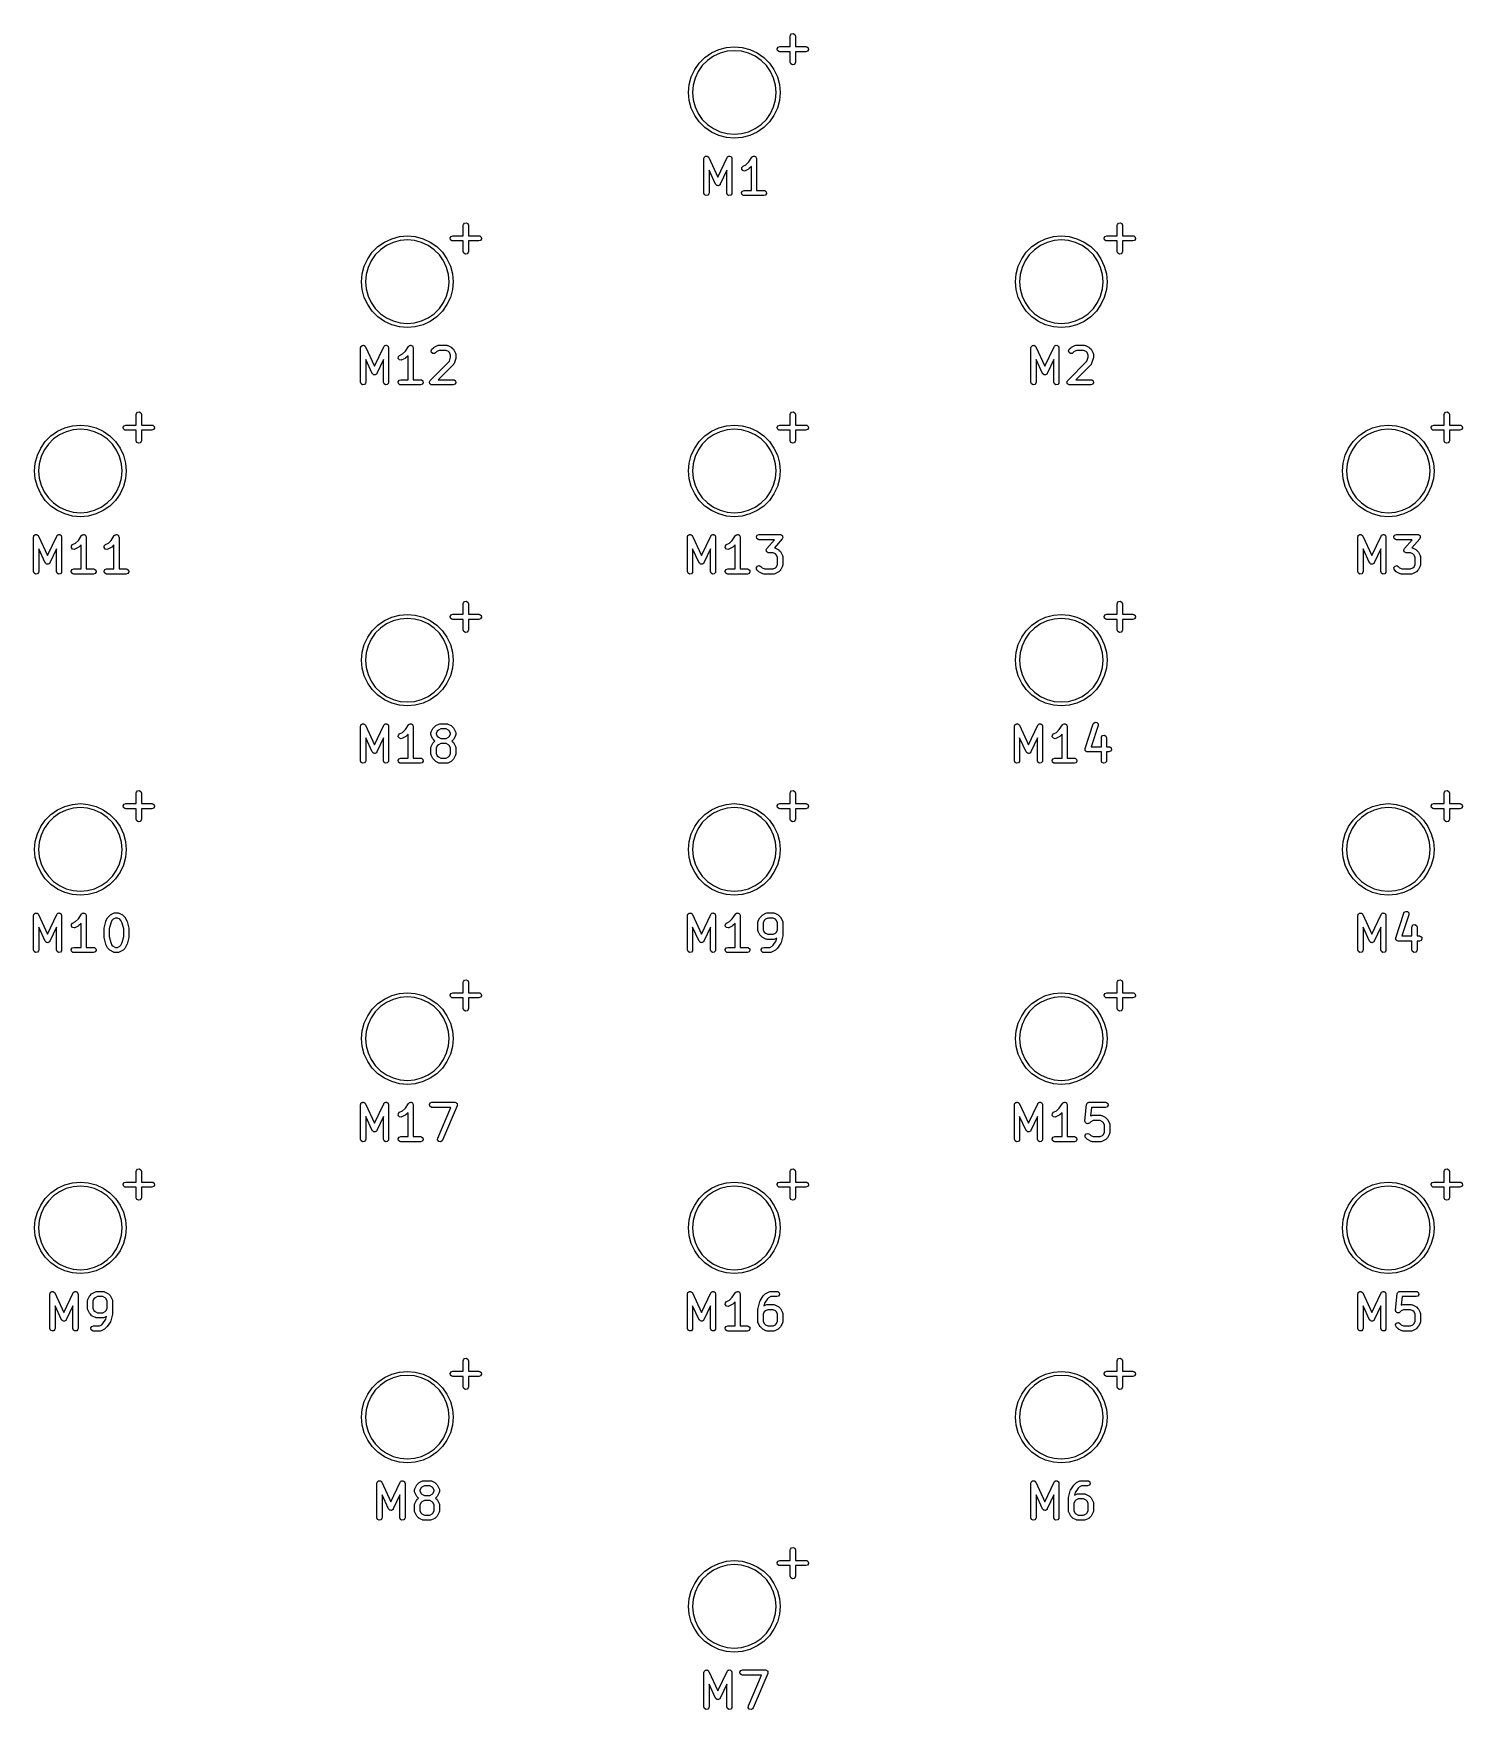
# Model space of a CAD drawing. Extents: x 4.71 to 6.34, y -3.92 to -2.
import ezdxf

# ---------------------------------------------------------------- set-up
doc = ezdxf.new("R2010")
doc.units = 0
doc.header["$MEASUREMENT"] = 0
doc.layers.add('BLACK', color=7, linetype='CONTINUOUS')

msp = doc.modelspace()

# ---------------------------------------------------------------- linework, layer by layer
at = {"layer": 'BLACK', "linetype": 'CONTINUOUS'}
for p, q in [((5.57579, -2.00356), (5.57597, -2.00255)), ((5.57579, -2.01561), (5.57579, -2.00356)), ((5.57597, -2.00255), (5.57726, -2.001)), ((5.57726, -2.001), (5.57925, -2.00065)), ((5.57925, -2.00065), (5.581, -2.00166)), ((5.581, -2.00166), (5.58169, -2.00356)), ((5.58169, -2.00356), (5.58169, -2.01561)), ((5.4717, -2.03445), (5.47815, -2.028)), ((5.48107, -2.03148), (5.47518, -2.03737)), ((5.47815, -2.028), (5.48563, -2.02276)), ((5.4879, -2.0267), (5.48107, -2.03148)), ((5.48563, -2.02276), (5.4939, -2.01891)), ((5.49546, -2.02317), (5.4879, -2.0267)), ((5.4939, -2.01891), (5.50272, -2.01654)), ((5.50351, -2.02102), (5.49546, -2.02317)), ((5.50272, -2.01654), (5.51181, -2.01575)), ((5.51181, -2.02029), (5.50351, -2.02102)), ((5.51181, -2.01575), (5.5209, -2.01654)), ((5.52011, -2.02102), (5.51181, -2.02029)), ((5.52817, -2.02317), (5.52011, -2.02102)), ((5.5209, -2.01654), (5.52972, -2.01891)), ((5.53572, -2.0267), (5.52817, -2.02317)), ((5.52972, -2.01891), (5.53799, -2.02276)), ((5.54255, -2.03148), (5.53572, -2.0267)), ((5.53799, -2.02276), (5.54547, -2.028)), ((5.54844, -2.03737), (5.54255, -2.03148)), ((5.54547, -2.028), (5.55192, -2.03445)), ((5.56083, -2.01805), (5.56184, -2.0163)), ((5.56118, -2.02004), (5.56083, -2.01805)), ((5.56273, -2.02133), (5.56118, -2.02004)), ((5.56184, -2.0163), (5.56374, -2.01561)), ((5.56374, -2.02151), (5.56273, -2.02133)), ((5.56374, -2.01561), (5.57579, -2.01561)), ((5.57579, -2.02151), (5.56374, -2.02151)), ((5.57579, -2.03356), (5.57579, -2.02151)), ((5.58169, -2.01561), (5.59374, -2.01561)), ((5.59374, -2.02151), (5.58169, -2.02151)), ((5.58169, -2.02151), (5.58169, -2.03356)), ((5.59374, -2.01561), (5.59475, -2.01579)), ((5.59564, -2.02082), (5.59374, -2.02151)), ((5.59475, -2.01579), (5.5963, -2.01708)), ((5.59665, -2.01907), (5.59564, -2.02082)), ((5.5963, -2.01708), (5.59665, -2.01907)), ((5.46024, -2.05902), (5.46261, -2.0502)), ((5.46261, -2.0502), (5.46646, -2.04193)), ((5.46688, -2.05175), (5.46472, -2.05981)), ((5.46646, -2.04193), (5.4717, -2.03445)), ((5.4704, -2.0442), (5.46688, -2.05175)), ((5.47518, -2.03737), (5.4704, -2.0442)), ((5.55322, -2.0442), (5.54844, -2.03737)), ((5.55192, -2.03445), (5.55716, -2.04193)), ((5.55675, -2.05175), (5.55322, -2.0442)), ((5.5589, -2.05981), (5.55675, -2.05175)), ((5.55716, -2.04193), (5.56102, -2.0502)), ((5.56102, -2.0502), (5.56338, -2.05902)), ((5.57648, -2.03546), (5.57579, -2.03356)), ((5.57823, -2.03647), (5.57648, -2.03546)), ((5.58022, -2.03612), (5.57823, -2.03647)), ((5.58151, -2.03457), (5.58022, -2.03612)), ((5.58169, -2.03356), (5.58151, -2.03457)), ((5.45945, -2.06811), (5.46024, -2.05902)), ((5.46024, -2.0772), (5.45945, -2.06811)), ((5.46472, -2.05981), (5.46399, -2.06811)), ((5.46399, -2.06811), (5.46472, -2.07641)), ((5.55963, -2.06811), (5.5589, -2.05981)), ((5.5589, -2.07641), (5.55963, -2.06811)), ((5.56338, -2.05902), (5.56417, -2.06811)), ((5.56417, -2.06811), (5.56338, -2.0772)), ((5.46261, -2.08602), (5.46024, -2.0772)), ((5.46646, -2.09429), (5.46261, -2.08602)), ((5.46472, -2.07641), (5.46688, -2.08447)), ((5.46688, -2.08447), (5.4704, -2.09202)), ((5.55322, -2.09202), (5.55675, -2.08447)), ((5.55675, -2.08447), (5.5589, -2.07641)), ((5.56102, -2.08602), (5.55716, -2.09429)), ((5.56338, -2.0772), (5.56102, -2.08602)), ((5.4717, -2.10177), (5.46646, -2.09429)), ((5.4704, -2.09202), (5.47518, -2.09885)), ((5.47815, -2.10822), (5.4717, -2.10177)), ((5.47518, -2.09885), (5.48107, -2.10474)), ((5.48563, -2.11346), (5.47815, -2.10822)), ((5.48107, -2.10474), (5.4879, -2.10952)), ((5.53572, -2.10952), (5.54255, -2.10474)), ((5.54547, -2.10822), (5.53799, -2.11346)), ((5.54255, -2.10474), (5.54844, -2.09885)), ((5.55192, -2.10177), (5.54547, -2.10822)), ((5.54844, -2.09885), (5.55322, -2.09202)), ((5.55716, -2.09429), (5.55192, -2.10177)), ((5.4939, -2.11731), (5.48563, -2.11346)), ((5.4879, -2.10952), (5.49546, -2.11305)), ((5.50272, -2.11968), (5.4939, -2.11731)), ((5.49546, -2.11305), (5.50351, -2.1152)), ((5.51181, -2.12047), (5.50272, -2.11968)), ((5.50351, -2.1152), (5.51181, -2.11593)), ((5.51181, -2.11593), (5.52011, -2.1152)), ((5.5209, -2.11968), (5.51181, -2.12047)), ((5.52011, -2.1152), (5.52817, -2.11305)), ((5.52972, -2.11731), (5.5209, -2.11968)), ((5.52817, -2.11305), (5.53572, -2.10952)), ((5.53799, -2.11346), (5.52972, -2.11731)), ((5.47699, -2.14379), (5.47717, -2.14278)), ((5.47699, -2.18316), (5.47699, -2.14379)), ((5.47717, -2.14278), (5.47742, -2.14248)), ((5.47742, -2.14248), (5.47752, -2.1421)), ((5.47752, -2.1421), (5.47805, -2.14173)), ((5.47805, -2.14173), (5.47846, -2.14124)), ((5.47846, -2.14124), (5.47885, -2.14117)), ((5.47885, -2.14117), (5.47917, -2.14094)), ((5.47917, -2.14094), (5.47982, -2.141)), ((5.47982, -2.141), (5.48045, -2.14089)), ((5.48045, -2.14089), (5.48079, -2.14108)), ((5.48079, -2.14108), (5.48119, -2.14112)), ((5.48119, -2.14112), (5.48164, -2.14157)), ((5.48164, -2.14157), (5.4822, -2.1419)), ((5.4822, -2.1419), (5.48234, -2.14227)), ((5.48234, -2.14227), (5.48262, -2.14255)), ((5.48262, -2.14255), (5.49306, -2.16493)), ((5.49306, -2.16493), (5.50351, -2.14255)), ((5.50351, -2.14255), (5.5041, -2.14171)), ((5.5041, -2.14171), (5.50446, -2.14154)), ((5.50446, -2.14154), (5.50471, -2.14124)), ((5.50471, -2.14124), (5.50535, -2.14113)), ((5.50535, -2.14113), (5.50593, -2.14085)), ((5.50593, -2.14085), (5.50631, -2.14096)), ((5.50631, -2.14096), (5.5067, -2.14089)), ((5.5067, -2.14089), (5.50726, -2.14121)), ((5.50726, -2.14121), (5.50788, -2.14138)), ((5.50788, -2.14138), (5.50811, -2.1417)), ((5.50811, -2.1417), (5.50845, -2.1419)), ((5.50845, -2.1419), (5.50867, -2.1425)), ((5.50867, -2.1425), (5.50904, -2.14303)), ((5.50904, -2.14303), (5.509, -2.14342)), ((5.509, -2.14342), (5.50914, -2.14379)), ((5.50914, -2.14379), (5.50914, -2.18316)), ((5.52506, -2.15074), (5.52826, -2.14754)), ((5.52826, -2.14754), (5.53185, -2.14216)), ((5.53185, -2.14216), (5.53256, -2.14142)), ((5.53256, -2.14142), (5.53272, -2.14137)), ((5.53272, -2.14137), (5.53283, -2.14124)), ((5.53283, -2.14124), (5.53368, -2.14109)), ((5.53368, -2.14109), (5.5345, -2.14085)), ((5.5345, -2.14085), (5.53465, -2.14092)), ((5.53465, -2.14092), (5.53482, -2.14089)), ((5.53482, -2.14089), (5.53556, -2.14132)), ((5.53556, -2.14132), (5.53635, -2.14166)), ((5.53635, -2.14166), (5.53642, -2.14181)), ((5.53642, -2.14181), (5.53657, -2.1419)), ((5.53657, -2.1419), (5.53686, -2.1427)), ((5.53686, -2.1427), (5.53724, -2.14347)), ((5.53724, -2.14347), (5.5372, -2.14363)), ((5.5372, -2.14363), (5.53726, -2.14379)), ((5.53726, -2.14379), (5.53726, -2.18021)), ((5.49039, -2.17316), (5.48289, -2.1571)), ((5.48289, -2.1571), (5.48289, -2.18316)), ((5.50323, -2.1571), (5.49574, -2.17316)), ((5.50323, -2.18316), (5.50323, -2.1571)), ((5.52023, -2.15588), (5.52035, -2.15387)), ((5.52143, -2.15751), (5.52023, -2.15588)), ((5.52035, -2.15387), (5.52174, -2.1524)), ((5.5234, -2.15798), (5.52143, -2.15751)), ((5.52174, -2.1524), (5.52506, -2.15074)), ((5.52438, -2.15768), (5.5234, -2.15798)), ((5.52813, -2.15581), (5.52438, -2.15768)), ((5.52817, -2.15576), (5.52813, -2.15581)), ((5.5289, -2.15526), (5.52817, -2.15576)), ((5.53136, -2.1528), (5.5289, -2.15526)), ((5.53136, -2.18021), (5.53136, -2.1528)), ((5.47768, -2.18506), (5.47699, -2.18316)), ((5.47943, -2.18607), (5.47768, -2.18506)), ((5.48142, -2.18572), (5.47943, -2.18607)), ((5.48271, -2.18417), (5.48142, -2.18572)), ((5.48289, -2.18316), (5.48271, -2.18417)), ((5.49093, -2.17371), (5.49039, -2.17316)), ((5.49137, -2.17433), (5.49093, -2.17371)), ((5.49163, -2.1744), (5.49137, -2.17433)), ((5.49182, -2.17459), (5.49163, -2.1744)), ((5.49258, -2.17466), (5.49182, -2.17459)), ((5.49332, -2.17486), (5.49258, -2.17466)), ((5.49356, -2.17474), (5.49332, -2.17486)), ((5.49383, -2.17477), (5.49356, -2.17474)), ((5.49446, -2.17433), (5.49383, -2.17477)), ((5.49515, -2.174), (5.49446, -2.17433)), ((5.49537, -2.17368), (5.49515, -2.174)), ((5.49548, -2.17361), (5.49537, -2.17368)), ((5.49552, -2.17348), (5.49548, -2.17361)), ((5.49574, -2.17316), (5.49552, -2.17348)), ((5.50392, -2.18506), (5.50323, -2.18316)), ((5.50567, -2.18607), (5.50392, -2.18506)), ((5.50766, -2.18572), (5.50567, -2.18607)), ((5.50896, -2.18417), (5.50766, -2.18572)), ((5.50914, -2.18316), (5.50896, -2.18417)), ((5.52015, -2.18265), (5.52116, -2.1809)), ((5.5205, -2.18464), (5.52015, -2.18265)), ((5.52205, -2.18594), (5.5205, -2.18464)), ((5.52116, -2.1809), (5.52306, -2.18021)), ((5.52306, -2.18612), (5.52205, -2.18594)), ((5.52306, -2.18021), (5.53136, -2.18021)), ((5.54556, -2.18612), (5.52306, -2.18612)), ((5.53726, -2.18021), (5.54556, -2.18021)), ((5.54556, -2.18021), (5.54657, -2.18039)), ((5.54745, -2.18543), (5.54556, -2.18612)), ((5.54657, -2.18039), (5.54811, -2.18169)), ((5.54846, -2.18368), (5.54745, -2.18543)), ((5.54811, -2.18169), (5.54846, -2.18368)), ((5.20177, -2.2201), (5.20195, -2.21909)), ((5.20177, -2.23214), (5.20177, -2.2201)), ((5.20195, -2.21909), (5.20325, -2.21754)), ((5.20325, -2.21754), (5.20524, -2.21719)), ((5.20524, -2.21719), (5.20699, -2.2182)), ((5.20699, -2.2182), (5.20768, -2.2201)), ((5.20768, -2.2201), (5.20768, -2.23214)), ((5.9498, -2.2201), (5.94998, -2.21909)), ((5.9498, -2.23214), (5.9498, -2.2201)), ((5.94998, -2.21909), (5.95128, -2.21754)), ((5.95128, -2.21754), (5.95327, -2.21719)), ((5.95327, -2.21719), (5.95502, -2.2182)), ((5.95502, -2.2182), (5.95571, -2.2201)), ((5.95571, -2.2201), (5.95571, -2.23214)), ((5.10414, -2.24453), (5.11161, -2.2393)), ((5.11389, -2.24323), (5.10706, -2.24801)), ((5.11161, -2.2393), (5.11989, -2.23544)), ((5.12144, -2.23971), (5.11389, -2.24323)), ((5.11989, -2.23544), (5.1287, -2.23308)), ((5.12949, -2.23755), (5.12144, -2.23971)), ((5.1287, -2.23308), (5.1378, -2.23228)), ((5.1378, -2.23683), (5.12949, -2.23755)), ((5.1378, -2.23228), (5.14689, -2.23308)), ((5.1461, -2.23755), (5.1378, -2.23683)), ((5.15415, -2.23971), (5.1461, -2.23755)), ((5.14689, -2.23308), (5.1557, -2.23544)), ((5.16171, -2.24323), (5.15415, -2.23971)), ((5.1557, -2.23544), (5.16398, -2.2393)), ((5.16853, -2.24801), (5.16171, -2.24323)), ((5.16398, -2.2393), (5.17145, -2.24453)), ((5.18682, -2.23458), (5.18783, -2.23283)), ((5.18717, -2.23657), (5.18682, -2.23458)), ((5.18872, -2.23787), (5.18717, -2.23657)), ((5.18783, -2.23283), (5.18973, -2.23214)), ((5.18973, -2.23805), (5.18872, -2.23787)), ((5.18973, -2.23214), (5.20177, -2.23214)), ((5.20177, -2.23805), (5.18973, -2.23805)), ((5.20177, -2.25009), (5.20177, -2.23805)), ((5.20768, -2.23214), (5.21972, -2.23214)), ((5.21972, -2.23805), (5.20768, -2.23805)), ((5.20768, -2.23805), (5.20768, -2.25009)), ((5.21972, -2.23214), (5.22073, -2.23232)), ((5.22162, -2.23736), (5.21972, -2.23805)), ((5.22073, -2.23232), (5.22228, -2.23362)), ((5.22263, -2.23561), (5.22162, -2.23736)), ((5.22228, -2.23362), (5.22263, -2.23561)), ((5.85217, -2.24453), (5.85965, -2.2393)), ((5.86192, -2.24323), (5.85509, -2.24801)), ((5.85965, -2.2393), (5.86792, -2.23544)), ((5.86947, -2.23971), (5.86192, -2.24323)), ((5.86792, -2.23544), (5.87673, -2.23308)), ((5.87752, -2.23755), (5.86947, -2.23971)), ((5.87673, -2.23308), (5.88583, -2.23228)), ((5.88583, -2.23683), (5.87752, -2.23755)), ((5.88583, -2.23228), (5.89492, -2.23308)), ((5.89413, -2.23755), (5.88583, -2.23683)), ((5.90218, -2.23971), (5.89413, -2.23755)), ((5.89492, -2.23308), (5.90374, -2.23544)), ((5.90974, -2.24323), (5.90218, -2.23971)), ((5.90374, -2.23544), (5.91201, -2.2393)), ((5.91656, -2.24801), (5.90974, -2.24323)), ((5.91201, -2.2393), (5.91948, -2.24453)), ((5.93485, -2.23458), (5.93586, -2.23283)), ((5.9352, -2.23657), (5.93485, -2.23458)), ((5.93675, -2.23787), (5.9352, -2.23657)), ((5.93586, -2.23283), (5.93776, -2.23214)), ((5.93776, -2.23805), (5.93675, -2.23787)), ((5.93776, -2.23214), (5.9498, -2.23214)), ((5.9498, -2.23805), (5.93776, -2.23805)), ((5.9498, -2.25009), (5.9498, -2.23805)), ((5.95571, -2.23214), (5.96775, -2.23214)), ((5.96775, -2.23805), (5.95571, -2.23805)), ((5.95571, -2.23805), (5.95571, -2.25009)), ((5.96775, -2.23214), (5.96876, -2.23232)), ((5.96965, -2.23736), (5.96775, -2.23805)), ((5.96876, -2.23232), (5.97031, -2.23362)), ((5.97066, -2.23561), (5.96965, -2.23736)), ((5.97031, -2.23362), (5.97066, -2.23561)), ((5.08859, -2.26674), (5.09245, -2.25846)), ((5.09245, -2.25846), (5.09768, -2.25099)), ((5.09638, -2.26074), (5.09286, -2.26829)), ((5.10116, -2.25391), (5.09638, -2.26074)), ((5.09768, -2.25099), (5.10414, -2.24453)), ((5.10706, -2.24801), (5.10116, -2.25391)), ((5.17443, -2.25391), (5.16853, -2.24801)), ((5.17145, -2.24453), (5.17791, -2.25099)), ((5.17921, -2.26074), (5.17443, -2.25391)), ((5.17791, -2.25099), (5.18314, -2.25846)), ((5.18273, -2.26829), (5.17921, -2.26074)), ((5.18314, -2.25846), (5.187, -2.26674)), ((5.20246, -2.25199), (5.20177, -2.25009)), ((5.20421, -2.253), (5.20246, -2.25199)), ((5.2062, -2.25265), (5.20421, -2.253)), ((5.2075, -2.2511), (5.2062, -2.25265)), ((5.20768, -2.25009), (5.2075, -2.2511)), ((5.83662, -2.26674), (5.84048, -2.25846)), ((5.84048, -2.25846), (5.84572, -2.25099)), ((5.84441, -2.26074), (5.84089, -2.26829)), ((5.84919, -2.25391), (5.84441, -2.26074)), ((5.84572, -2.25099), (5.85217, -2.24453)), ((5.85509, -2.24801), (5.84919, -2.25391)), ((5.92246, -2.25391), (5.91656, -2.24801)), ((5.91948, -2.24453), (5.92594, -2.25099)), ((5.92724, -2.26074), (5.92246, -2.25391)), ((5.92594, -2.25099), (5.93117, -2.25846)), ((5.93076, -2.26829), (5.92724, -2.26074)), ((5.93117, -2.25846), (5.93503, -2.26674)), ((5.95049, -2.25199), (5.9498, -2.25009)), ((5.95224, -2.253), (5.95049, -2.25199)), ((5.95423, -2.25265), (5.95224, -2.253)), ((5.95553, -2.2511), (5.95423, -2.25265)), ((5.95571, -2.25009), (5.95553, -2.2511)), ((5.08543, -2.28465), (5.08623, -2.27555)), ((5.08623, -2.27555), (5.08859, -2.26674)), ((5.0907, -2.27634), (5.08998, -2.28465)), ((5.09286, -2.26829), (5.0907, -2.27634)), ((5.18489, -2.27634), (5.18273, -2.26829)), ((5.18562, -2.28465), (5.18489, -2.27634)), ((5.187, -2.26674), (5.18936, -2.27555)), ((5.18936, -2.27555), (5.19016, -2.28465)), ((5.83346, -2.28465), (5.83426, -2.27555)), ((5.83426, -2.27555), (5.83662, -2.26674)), ((5.83873, -2.27634), (5.83801, -2.28465)), ((5.84089, -2.26829), (5.83873, -2.27634)), ((5.93292, -2.27634), (5.93076, -2.26829)), ((5.93365, -2.28465), (5.93292, -2.27634)), ((5.93503, -2.26674), (5.93739, -2.27555)), ((5.93739, -2.27555), (5.93819, -2.28465)), ((5.08623, -2.29374), (5.08543, -2.28465)), ((5.08859, -2.30255), (5.08623, -2.29374)), ((5.08998, -2.28465), (5.0907, -2.29295)), ((5.0907, -2.29295), (5.09286, -2.301)), ((5.09286, -2.301), (5.09638, -2.30856)), ((5.17921, -2.30856), (5.18273, -2.301)), ((5.18273, -2.301), (5.18489, -2.29295)), ((5.18489, -2.29295), (5.18562, -2.28465)), ((5.18936, -2.29374), (5.187, -2.30255)), ((5.19016, -2.28465), (5.18936, -2.29374)), ((5.83426, -2.29374), (5.83346, -2.28465)), ((5.83662, -2.30255), (5.83426, -2.29374)), ((5.83801, -2.28465), (5.83873, -2.29295)), ((5.83873, -2.29295), (5.84089, -2.301)), ((5.84089, -2.301), (5.84441, -2.30856)), ((5.92724, -2.30856), (5.93076, -2.301)), ((5.93076, -2.301), (5.93292, -2.29295)), ((5.93292, -2.29295), (5.93365, -2.28465)), ((5.93739, -2.29374), (5.93503, -2.30255)), ((5.93819, -2.28465), (5.93739, -2.29374)), ((5.09245, -2.31083), (5.08859, -2.30255)), ((5.09768, -2.3183), (5.09245, -2.31083)), ((5.09638, -2.30856), (5.10116, -2.31538)), ((5.10414, -2.32476), (5.09768, -2.3183)), ((5.10116, -2.31538), (5.10706, -2.32128)), ((5.16853, -2.32128), (5.17443, -2.31538)), ((5.17791, -2.3183), (5.17145, -2.32476)), ((5.17443, -2.31538), (5.17921, -2.30856)), ((5.18314, -2.31083), (5.17791, -2.3183)), ((5.187, -2.30255), (5.18314, -2.31083)), ((5.84048, -2.31083), (5.83662, -2.30255)), ((5.84572, -2.3183), (5.84048, -2.31083)), ((5.84441, -2.30856), (5.84919, -2.31538)), ((5.85217, -2.32476), (5.84572, -2.3183)), ((5.84919, -2.31538), (5.85509, -2.32128)), ((5.91656, -2.32128), (5.92246, -2.31538)), ((5.92594, -2.3183), (5.91948, -2.32476)), ((5.92246, -2.31538), (5.92724, -2.30856)), ((5.93117, -2.31083), (5.92594, -2.3183)), ((5.93503, -2.30255), (5.93117, -2.31083)), ((5.11161, -2.32999), (5.10414, -2.32476)), ((5.10706, -2.32128), (5.11389, -2.32606)), ((5.11989, -2.33385), (5.11161, -2.32999)), ((5.11389, -2.32606), (5.12144, -2.32958)), ((5.1287, -2.33621), (5.11989, -2.33385)), ((5.12144, -2.32958), (5.12949, -2.33174)), ((5.1378, -2.33701), (5.1287, -2.33621)), ((5.12949, -2.33174), (5.1378, -2.33247)), ((5.1378, -2.33247), (5.1461, -2.33174)), ((5.14689, -2.33621), (5.1378, -2.33701)), ((5.1461, -2.33174), (5.15415, -2.32958)), ((5.1557, -2.33385), (5.14689, -2.33621)), ((5.15415, -2.32958), (5.16171, -2.32606)), ((5.16398, -2.32999), (5.1557, -2.33385)), ((5.16171, -2.32606), (5.16853, -2.32128)), ((5.17145, -2.32476), (5.16398, -2.32999)), ((5.85965, -2.32999), (5.85217, -2.32476)), ((5.85509, -2.32128), (5.86192, -2.32606)), ((5.86792, -2.33385), (5.85965, -2.32999)), ((5.86192, -2.32606), (5.86947, -2.32958)), ((5.87673, -2.33621), (5.86792, -2.33385)), ((5.86947, -2.32958), (5.87752, -2.33174)), ((5.88583, -2.33701), (5.87673, -2.33621)), ((5.87752, -2.33174), (5.88583, -2.33247)), ((5.88583, -2.33247), (5.89413, -2.33174)), ((5.89492, -2.33621), (5.88583, -2.33701)), ((5.89413, -2.33174), (5.90218, -2.32958)), ((5.90374, -2.33385), (5.89492, -2.33621)), ((5.90218, -2.32958), (5.90974, -2.32606)), ((5.91201, -2.32999), (5.90374, -2.33385)), ((5.90974, -2.32606), (5.91656, -2.32128)), ((5.91948, -2.32476), (5.91201, -2.32999)), ((5.08466, -2.35902), (5.08476, -2.35864)), ((5.08476, -2.35864), (5.08529, -2.35827)), ((5.08529, -2.35827), (5.0857, -2.35777)), ((5.0857, -2.35777), (5.08609, -2.3577)), ((5.08609, -2.3577), (5.08641, -2.35748)), ((5.08641, -2.35748), (5.08705, -2.35753)), ((5.08705, -2.35753), (5.08769, -2.35742)), ((5.08769, -2.35742), (5.08803, -2.35762)), ((5.08803, -2.35762), (5.08842, -2.35765)), ((5.08842, -2.35765), (5.08888, -2.35811)), ((5.08888, -2.35811), (5.08944, -2.35843)), ((5.08944, -2.35843), (5.08957, -2.3588)), ((5.08957, -2.3588), (5.08985, -2.35908)), ((5.11075, -2.35908), (5.11134, -2.35824)), ((5.11134, -2.35824), (5.11169, -2.35807)), ((5.11169, -2.35807), (5.11195, -2.35777)), ((5.11195, -2.35777), (5.11258, -2.35766)), ((5.11258, -2.35766), (5.11317, -2.35739)), ((5.11317, -2.35739), (5.11355, -2.35749)), ((5.11355, -2.35749), (5.11394, -2.35742)), ((5.11394, -2.35742), (5.11449, -2.35774)), ((5.11449, -2.35774), (5.11512, -2.35791)), ((5.11512, -2.35791), (5.11534, -2.35823)), ((5.11534, -2.35823), (5.11569, -2.35843)), ((5.11569, -2.35843), (5.11591, -2.35904)), ((5.1355, -2.36407), (5.13909, -2.35869)), ((5.13909, -2.35869), (5.1398, -2.35795)), ((5.1398, -2.35795), (5.13996, -2.3579)), ((5.13996, -2.3579), (5.14007, -2.35777)), ((5.14007, -2.35777), (5.14091, -2.35762)), ((5.14091, -2.35762), (5.14173, -2.35738)), ((5.14173, -2.35738), (5.14189, -2.35745)), ((5.14189, -2.35745), (5.14206, -2.35742)), ((5.14206, -2.35742), (5.1428, -2.35785)), ((5.1428, -2.35785), (5.14358, -2.35819)), ((5.14358, -2.35819), (5.14366, -2.35835)), ((5.14366, -2.35835), (5.14381, -2.35843)), ((5.14381, -2.35843), (5.1441, -2.35924)), ((5.16835, -2.35956), (5.1721, -2.35769)), ((5.1721, -2.35769), (5.17308, -2.3574)), ((5.17308, -2.3574), (5.17325, -2.35744)), ((5.17325, -2.35744), (5.17342, -2.35738)), ((5.17342, -2.35738), (5.18279, -2.35738)), ((5.18279, -2.35738), (5.1838, -2.35756)), ((5.1838, -2.35756), (5.18393, -2.35767)), ((5.18393, -2.35767), (5.18411, -2.35769)), ((5.18411, -2.35769), (5.18786, -2.35956)), ((5.85143, -2.35902), (5.85154, -2.35864)), ((5.85154, -2.35864), (5.85206, -2.35827)), ((5.85206, -2.35827), (5.85248, -2.35777)), ((5.85248, -2.35777), (5.85287, -2.3577)), ((5.85287, -2.3577), (5.85319, -2.35748)), ((5.85319, -2.35748), (5.85383, -2.35753)), ((5.85383, -2.35753), (5.85447, -2.35742)), ((5.85447, -2.35742), (5.85481, -2.35762)), ((5.85481, -2.35762), (5.8552, -2.35765)), ((5.8552, -2.35765), (5.85566, -2.35811)), ((5.85566, -2.35811), (5.85622, -2.35843)), ((5.85622, -2.35843), (5.85635, -2.3588)), ((5.85635, -2.3588), (5.85663, -2.35908)), ((5.87753, -2.35908), (5.87812, -2.35824)), ((5.87812, -2.35824), (5.87847, -2.35807)), ((5.87847, -2.35807), (5.87873, -2.35777)), ((5.87873, -2.35777), (5.87936, -2.35766)), ((5.87936, -2.35766), (5.87995, -2.35739)), ((5.87995, -2.35739), (5.88033, -2.35749)), ((5.88033, -2.35749), (5.88072, -2.35742)), ((5.88072, -2.35742), (5.88127, -2.35774)), ((5.88127, -2.35774), (5.8819, -2.35791)), ((5.8819, -2.35791), (5.88212, -2.35823)), ((5.88212, -2.35823), (5.88246, -2.35843)), ((5.88246, -2.35843), (5.88268, -2.35904)), ((5.89763, -2.35956), (5.90138, -2.35769)), ((5.90138, -2.35769), (5.90236, -2.3574)), ((5.90236, -2.3574), (5.90253, -2.35744)), ((5.90253, -2.35744), (5.9027, -2.35738)), ((5.9027, -2.35738), (5.91207, -2.35738)), ((5.91207, -2.35738), (5.91308, -2.35756)), ((5.91308, -2.35756), (5.91322, -2.35767)), ((5.91322, -2.35767), (5.91339, -2.35769)), ((5.91339, -2.35769), (5.91714, -2.35956)), ((5.08422, -2.36033), (5.0844, -2.35932)), ((5.08422, -2.3997), (5.08422, -2.36033)), ((5.0844, -2.35932), (5.08466, -2.35902)), ((5.08985, -2.35908), (5.1003, -2.38147)), ((5.09762, -2.3897), (5.09013, -2.37364)), ((5.09013, -2.37364), (5.09013, -2.3997)), ((5.1003, -2.38147), (5.11075, -2.35908)), ((5.11047, -2.37364), (5.10298, -2.3897)), ((5.11047, -2.3997), (5.11047, -2.37364)), ((5.11591, -2.35904), (5.11628, -2.35957)), ((5.11628, -2.35957), (5.11624, -2.35996)), ((5.11624, -2.35996), (5.11638, -2.36033)), ((5.11638, -2.36033), (5.11638, -2.3997)), ((5.12747, -2.37242), (5.12759, -2.3704)), ((5.12867, -2.37404), (5.12747, -2.37242)), ((5.12759, -2.3704), (5.12898, -2.36894)), ((5.13063, -2.37451), (5.12867, -2.37404)), ((5.12898, -2.36894), (5.1323, -2.36728)), ((5.13162, -2.37422), (5.13063, -2.37451)), ((5.13537, -2.37234), (5.13162, -2.37422)), ((5.1323, -2.36728), (5.1355, -2.36407)), ((5.13541, -2.3723), (5.13537, -2.37234)), ((5.13613, -2.37179), (5.13541, -2.3723)), ((5.13859, -2.36933), (5.13613, -2.37179)), ((5.13859, -2.39675), (5.13859, -2.36933)), ((5.1441, -2.35924), (5.14448, -2.36001)), ((5.14448, -2.36001), (5.14444, -2.36017)), ((5.14444, -2.36017), (5.1445, -2.36033)), ((5.1445, -2.36033), (5.1445, -2.39675)), ((5.16383, -2.39761), (5.18583, -2.37561)), ((5.16485, -2.36382), (5.1657, -2.36199)), ((5.16537, -2.36577), (5.16485, -2.36382)), ((5.16703, -2.36693), (5.16537, -2.36577)), ((5.1657, -2.36199), (5.16758, -2.36012)), ((5.16904, -2.36676), (5.16703, -2.36693)), ((5.16758, -2.36012), (5.1683, -2.35961)), ((5.1683, -2.35961), (5.16835, -2.35956)), ((5.16988, -2.36617), (5.16904, -2.36676)), ((5.17142, -2.36463), (5.16988, -2.36617)), ((5.17411, -2.36328), (5.17142, -2.36463)), ((5.18209, -2.36328), (5.17411, -2.36328)), ((5.18479, -2.36463), (5.18209, -2.36328)), ((5.18599, -2.36583), (5.18479, -2.36463)), ((5.18583, -2.37561), (5.18734, -2.3711)), ((5.18734, -2.36853), (5.18599, -2.36583)), ((5.18734, -2.3711), (5.18734, -2.36853)), ((5.18786, -2.35956), (5.18857, -2.36009)), ((5.18857, -2.36009), (5.18863, -2.36012)), ((5.18863, -2.36012), (5.1905, -2.36199)), ((5.1905, -2.36199), (5.19101, -2.36271)), ((5.19101, -2.36271), (5.19105, -2.36276)), ((5.19105, -2.36276), (5.19293, -2.36651)), ((5.19309, -2.37251), (5.19122, -2.37814)), ((5.19293, -2.36651), (5.19322, -2.36749)), ((5.19324, -2.37158), (5.19309, -2.37245)), ((5.19309, -2.37245), (5.19309, -2.37251)), ((5.19322, -2.36749), (5.19318, -2.36766)), ((5.19318, -2.36766), (5.19324, -2.36783)), ((5.19324, -2.36783), (5.19324, -2.37158)), ((5.851, -2.36033), (5.85118, -2.35932)), ((5.851, -2.3997), (5.851, -2.36033)), ((5.85118, -2.35932), (5.85143, -2.35902)), ((5.85663, -2.35908), (5.86708, -2.38147)), ((5.8644, -2.3897), (5.85691, -2.37364)), ((5.85691, -2.37364), (5.85691, -2.3997)), ((5.86708, -2.38147), (5.87753, -2.35908)), ((5.87725, -2.37364), (5.86975, -2.3897)), ((5.87725, -2.3997), (5.87725, -2.37364)), ((5.88268, -2.35904), (5.88305, -2.35957)), ((5.88305, -2.35957), (5.88302, -2.35996)), ((5.88302, -2.35996), (5.88316, -2.36033)), ((5.88316, -2.36033), (5.88316, -2.3997)), ((5.89311, -2.39761), (5.91512, -2.37561)), ((5.89413, -2.36382), (5.89499, -2.36199)), ((5.89466, -2.36577), (5.89413, -2.36382)), ((5.89631, -2.36693), (5.89466, -2.36577)), ((5.89499, -2.36199), (5.89686, -2.36012)), ((5.89832, -2.36676), (5.89631, -2.36693)), ((5.89686, -2.36012), (5.89759, -2.35961)), ((5.89759, -2.35961), (5.89763, -2.35956)), ((5.89916, -2.36617), (5.89832, -2.36676)), ((5.9007, -2.36463), (5.89916, -2.36617)), ((5.9034, -2.36328), (5.9007, -2.36463)), ((5.91138, -2.36328), (5.9034, -2.36328)), ((5.91407, -2.36463), (5.91138, -2.36328)), ((5.91527, -2.36583), (5.91407, -2.36463)), ((5.91512, -2.37561), (5.91662, -2.3711)), ((5.91662, -2.36853), (5.91527, -2.36583)), ((5.91662, -2.3711), (5.91662, -2.36853)), ((5.91714, -2.35956), (5.91785, -2.36009)), ((5.91785, -2.36009), (5.91791, -2.36012)), ((5.91791, -2.36012), (5.91979, -2.36199)), ((5.91979, -2.36199), (5.92029, -2.36271)), ((5.92029, -2.36271), (5.92034, -2.36276)), ((5.92034, -2.36276), (5.92221, -2.36651)), ((5.92237, -2.37251), (5.9205, -2.37814)), ((5.92221, -2.36651), (5.92251, -2.36749)), ((5.92253, -2.37158), (5.92237, -2.37245)), ((5.92237, -2.37245), (5.92237, -2.37251)), ((5.92251, -2.36749), (5.92246, -2.36766)), ((5.92246, -2.36766), (5.92253, -2.36783)), ((5.92253, -2.36783), (5.92253, -2.37158)), ((5.09817, -2.39024), (5.09762, -2.3897)), ((5.09861, -2.39087), (5.09817, -2.39024)), ((5.09886, -2.39094), (5.09861, -2.39087)), ((5.09905, -2.39113), (5.09886, -2.39094)), ((5.09982, -2.39119), (5.09905, -2.39113)), ((5.10056, -2.39139), (5.09982, -2.39119)), ((5.1008, -2.39128), (5.10056, -2.39139)), ((5.10107, -2.3913), (5.1008, -2.39128)), ((5.10169, -2.39086), (5.10107, -2.3913)), ((5.10239, -2.39054), (5.10169, -2.39086)), ((5.10261, -2.39022), (5.10239, -2.39054)), ((5.10272, -2.39014), (5.10261, -2.39022)), ((5.10275, -2.39002), (5.10272, -2.39014)), ((5.10298, -2.3897), (5.10275, -2.39002)), ((5.1284, -2.39744), (5.1303, -2.39675)), ((5.1303, -2.39675), (5.13859, -2.39675)), ((5.1445, -2.39675), (5.15279, -2.39675)), ((5.15279, -2.39675), (5.1538, -2.39693)), ((5.1538, -2.39693), (5.15535, -2.39822)), ((5.1905, -2.37929), (5.17305, -2.39675)), ((5.17305, -2.39675), (5.19029, -2.39675)), ((5.19029, -2.39675), (5.1913, -2.39693)), ((5.19058, -2.37913), (5.1905, -2.37929)), ((5.19073, -2.37904), (5.19058, -2.37913)), ((5.19122, -2.37814), (5.19073, -2.37904)), ((5.1913, -2.39693), (5.19285, -2.39822)), ((5.86495, -2.39024), (5.8644, -2.3897)), ((5.86538, -2.39087), (5.86495, -2.39024)), ((5.86564, -2.39094), (5.86538, -2.39087)), ((5.86583, -2.39113), (5.86564, -2.39094)), ((5.8666, -2.39119), (5.86583, -2.39113)), ((5.86734, -2.39139), (5.8666, -2.39119)), ((5.86758, -2.39128), (5.86734, -2.39139)), ((5.86784, -2.3913), (5.86758, -2.39128)), ((5.86847, -2.39086), (5.86784, -2.3913)), ((5.86917, -2.39054), (5.86847, -2.39086)), ((5.86939, -2.39022), (5.86917, -2.39054)), ((5.8695, -2.39014), (5.86939, -2.39022)), ((5.86953, -2.39002), (5.8695, -2.39014)), ((5.86975, -2.3897), (5.86953, -2.39002)), ((5.91979, -2.37929), (5.90233, -2.39675)), ((5.90233, -2.39675), (5.91957, -2.39675)), ((5.91957, -2.39675), (5.92058, -2.39693)), ((5.91986, -2.37913), (5.91979, -2.37929)), ((5.92001, -2.37904), (5.91986, -2.37913)), ((5.9205, -2.37814), (5.92001, -2.37904)), ((5.92058, -2.39693), (5.92213, -2.39822)), ((5.08491, -2.4016), (5.08422, -2.3997)), ((5.08666, -2.40261), (5.08491, -2.4016)), ((5.08865, -2.40226), (5.08666, -2.40261)), ((5.08995, -2.40071), (5.08865, -2.40226)), ((5.09013, -2.3997), (5.08995, -2.40071)), ((5.11116, -2.4016), (5.11047, -2.3997)), ((5.11291, -2.40261), (5.11116, -2.4016)), ((5.1149, -2.40226), (5.11291, -2.40261)), ((5.1162, -2.40071), (5.1149, -2.40226)), ((5.11638, -2.3997), (5.1162, -2.40071)), ((5.12739, -2.39919), (5.1284, -2.39744)), ((5.12774, -2.40118), (5.12739, -2.39919)), ((5.12929, -2.40247), (5.12774, -2.40118)), ((5.1303, -2.40265), (5.12929, -2.40247)), ((5.15279, -2.40265), (5.1303, -2.40265)), ((5.15469, -2.40196), (5.15279, -2.40265)), ((5.1557, -2.40021), (5.15469, -2.40196)), ((5.15535, -2.39822), (5.1557, -2.40021)), ((5.16298, -2.39944), (5.16303, -2.39932)), ((5.16321, -2.4003), (5.16298, -2.39944)), ((5.16301, -2.39919), (5.16345, -2.39842)), ((5.16303, -2.39932), (5.16301, -2.39919)), ((5.16336, -2.40118), (5.16321, -2.4003)), ((5.16346, -2.40126), (5.16336, -2.40118)), ((5.16345, -2.39842), (5.16383, -2.39761)), ((5.1635, -2.40139), (5.16346, -2.40126)), ((5.16423, -2.4019), (5.1635, -2.40139)), ((5.16491, -2.40247), (5.16423, -2.4019)), ((5.16509, -2.40251), (5.16491, -2.40247)), ((5.16515, -2.40255), (5.16509, -2.40251)), ((5.16528, -2.40254), (5.16515, -2.40255)), ((5.16592, -2.40265), (5.16528, -2.40254)), ((5.19029, -2.40265), (5.16592, -2.40265)), ((5.19219, -2.40196), (5.19029, -2.40265)), ((5.1932, -2.40021), (5.19219, -2.40196)), ((5.19285, -2.39822), (5.1932, -2.40021)), ((5.85169, -2.4016), (5.851, -2.3997)), ((5.85344, -2.40261), (5.85169, -2.4016)), ((5.85543, -2.40226), (5.85344, -2.40261)), ((5.85673, -2.40071), (5.85543, -2.40226)), ((5.85691, -2.3997), (5.85673, -2.40071)), ((5.87794, -2.4016), (5.87725, -2.3997)), ((5.87969, -2.40261), (5.87794, -2.4016)), ((5.88168, -2.40226), (5.87969, -2.40261)), ((5.88298, -2.40071), (5.88168, -2.40226)), ((5.88316, -2.3997), (5.88298, -2.40071)), ((5.89226, -2.39944), (5.89232, -2.39932)), ((5.89249, -2.4003), (5.89226, -2.39944)), ((5.89229, -2.39919), (5.89274, -2.39842)), ((5.89232, -2.39932), (5.89229, -2.39919)), ((5.89264, -2.40118), (5.89249, -2.4003)), ((5.89275, -2.40126), (5.89264, -2.40118)), ((5.89274, -2.39842), (5.89311, -2.39761)), ((5.89278, -2.40139), (5.89275, -2.40126)), ((5.89351, -2.4019), (5.89278, -2.40139)), ((5.89419, -2.40247), (5.89351, -2.4019)), ((5.89437, -2.40251), (5.89419, -2.40247)), ((5.89444, -2.40255), (5.89437, -2.40251)), ((5.89457, -2.40254), (5.89444, -2.40255)), ((5.8952, -2.40265), (5.89457, -2.40254)), ((5.91957, -2.40265), (5.8952, -2.40265)), ((5.92147, -2.40196), (5.91957, -2.40265)), ((5.92248, -2.40021), (5.92147, -2.40196)), ((5.92213, -2.39822), (5.92248, -2.40021)), ((4.82793, -2.43562), (4.82923, -2.43408)), ((4.82923, -2.43408), (4.83122, -2.43372)), ((4.83122, -2.43372), (4.83297, -2.43473)), ((4.83297, -2.43473), (4.83366, -2.43663)), ((5.57597, -2.43562), (5.57726, -2.43408)), ((5.57726, -2.43408), (5.57925, -2.43372)), ((5.57925, -2.43372), (5.581, -2.43473)), ((5.581, -2.43473), (5.58169, -2.43663)), ((6.324, -2.43562), (6.3253, -2.43408)), ((6.3253, -2.43408), (6.32728, -2.43372)), ((6.32728, -2.43372), (6.32903, -2.43473)), ((6.32903, -2.43473), (6.32972, -2.43663)), ((4.7376, -2.45583), (4.74587, -2.45198)), ((4.74587, -2.45198), (4.75469, -2.44961)), ((4.75548, -2.45409), (4.74742, -2.45625)), ((4.75469, -2.44961), (4.76378, -2.44882)), ((4.76378, -2.45336), (4.75548, -2.45409)), ((4.76378, -2.44882), (4.77287, -2.44961)), ((4.77208, -2.45409), (4.76378, -2.45336)), ((4.78013, -2.45625), (4.77208, -2.45409)), ((4.77287, -2.44961), (4.78169, -2.45198)), ((4.78169, -2.45198), (4.78996, -2.45583)), ((4.8128, -2.45112), (4.81381, -2.44937)), ((4.81315, -2.45311), (4.8128, -2.45112)), ((4.8147, -2.45441), (4.81315, -2.45311)), ((4.81381, -2.44937), (4.81571, -2.44868)), ((4.81571, -2.45458), (4.8147, -2.45441)), ((4.81571, -2.44868), (4.82776, -2.44868)), ((4.82776, -2.45458), (4.81571, -2.45458)), ((4.82776, -2.43663), (4.82793, -2.43562)), ((4.82776, -2.44868), (4.82776, -2.43663)), ((4.82776, -2.46663), (4.82776, -2.45458)), ((4.83366, -2.43663), (4.83366, -2.44868)), ((4.83366, -2.44868), (4.84571, -2.44868)), ((4.84571, -2.45458), (4.83366, -2.45458)), ((4.83366, -2.45458), (4.83366, -2.46663)), ((4.84571, -2.44868), (4.84672, -2.44886)), ((4.8476, -2.45389), (4.84571, -2.45458)), ((4.84672, -2.44886), (4.84826, -2.45015)), ((4.84861, -2.45214), (4.8476, -2.45389)), ((4.84826, -2.45015), (4.84861, -2.45214)), ((5.48563, -2.45583), (5.4939, -2.45198)), ((5.4939, -2.45198), (5.50272, -2.44961)), ((5.50351, -2.45409), (5.49546, -2.45625)), ((5.50272, -2.44961), (5.51181, -2.44882)), ((5.51181, -2.45336), (5.50351, -2.45409)), ((5.51181, -2.44882), (5.5209, -2.44961)), ((5.52011, -2.45409), (5.51181, -2.45336)), ((5.52817, -2.45625), (5.52011, -2.45409)), ((5.5209, -2.44961), (5.52972, -2.45198)), ((5.52972, -2.45198), (5.53799, -2.45583)), ((5.56083, -2.45112), (5.56184, -2.44937)), ((5.56118, -2.45311), (5.56083, -2.45112)), ((5.56273, -2.45441), (5.56118, -2.45311)), ((5.56184, -2.44937), (5.56374, -2.44868)), ((5.56374, -2.45458), (5.56273, -2.45441)), ((5.56374, -2.44868), (5.57579, -2.44868)), ((5.57579, -2.45458), (5.56374, -2.45458)), ((5.57579, -2.43663), (5.57597, -2.43562)), ((5.57579, -2.44868), (5.57579, -2.43663)), ((5.57579, -2.46663), (5.57579, -2.45458)), ((5.58169, -2.43663), (5.58169, -2.44868)), ((5.58169, -2.44868), (5.59374, -2.44868)), ((5.59374, -2.45458), (5.58169, -2.45458)), ((5.58169, -2.45458), (5.58169, -2.46663)), ((5.59374, -2.44868), (5.59475, -2.44886)), ((5.59564, -2.45389), (5.59374, -2.45458)), ((5.59475, -2.44886), (5.5963, -2.45015)), ((5.59665, -2.45214), (5.59564, -2.45389)), ((5.5963, -2.45015), (5.59665, -2.45214)), ((6.23366, -2.45583), (6.24193, -2.45198)), ((6.24193, -2.45198), (6.25075, -2.44961)), ((6.25154, -2.45409), (6.24349, -2.45625)), ((6.25075, -2.44961), (6.25984, -2.44882)), ((6.25984, -2.45336), (6.25154, -2.45409)), ((6.25984, -2.44882), (6.26894, -2.44961)), ((6.26815, -2.45409), (6.25984, -2.45336)), ((6.2762, -2.45625), (6.26815, -2.45409)), ((6.26894, -2.44961), (6.27775, -2.45198)), ((6.27775, -2.45198), (6.28602, -2.45583)), ((6.30887, -2.45112), (6.30988, -2.44937)), ((6.30922, -2.45311), (6.30887, -2.45112)), ((6.31076, -2.45441), (6.30922, -2.45311)), ((6.30988, -2.44937), (6.31177, -2.44868)), ((6.31177, -2.45458), (6.31076, -2.45441)), ((6.31177, -2.44868), (6.32382, -2.44868)), ((6.32382, -2.45458), (6.31177, -2.45458)), ((6.32382, -2.43663), (6.324, -2.43562)), ((6.32382, -2.44868), (6.32382, -2.43663)), ((6.32382, -2.46663), (6.32382, -2.45458)), ((6.32972, -2.43663), (6.32972, -2.44868)), ((6.32972, -2.44868), (6.34177, -2.44868)), ((6.34177, -2.45458), (6.32972, -2.45458)), ((6.32972, -2.45458), (6.32972, -2.46663)), ((6.34177, -2.44868), (6.34278, -2.44886)), ((6.34367, -2.45389), (6.34177, -2.45458)), ((6.34278, -2.44886), (6.34433, -2.45015)), ((6.34468, -2.45214), (6.34367, -2.45389)), ((6.34433, -2.45015), (6.34468, -2.45214)), ((4.71843, -2.475), (4.72367, -2.46752)), ((4.72715, -2.47044), (4.72237, -2.47727)), ((4.72367, -2.46752), (4.73012, -2.46107)), ((4.73304, -2.46455), (4.72715, -2.47044)), ((4.73012, -2.46107), (4.7376, -2.45583)), ((4.73987, -2.45977), (4.73304, -2.46455)), ((4.74742, -2.45625), (4.73987, -2.45977)), ((4.78769, -2.45977), (4.78013, -2.45625)), ((4.79452, -2.46455), (4.78769, -2.45977)), ((4.78996, -2.45583), (4.79744, -2.46107)), ((4.80041, -2.47044), (4.79452, -2.46455)), ((4.79744, -2.46107), (4.80389, -2.46752)), ((4.80519, -2.47727), (4.80041, -2.47044)), ((4.80389, -2.46752), (4.80913, -2.475)), ((4.82845, -2.46853), (4.82776, -2.46663)), ((4.8302, -2.46954), (4.82845, -2.46853)), ((4.83219, -2.46919), (4.8302, -2.46954)), ((4.83348, -2.46764), (4.83219, -2.46919)), ((4.83366, -2.46663), (4.83348, -2.46764)), ((5.46646, -2.475), (5.4717, -2.46752)), ((5.47518, -2.47044), (5.4704, -2.47727)), ((5.4717, -2.46752), (5.47815, -2.46107)), ((5.48107, -2.46455), (5.47518, -2.47044)), ((5.47815, -2.46107), (5.48563, -2.45583)), ((5.4879, -2.45977), (5.48107, -2.46455)), ((5.49546, -2.45625), (5.4879, -2.45977)), ((5.53572, -2.45977), (5.52817, -2.45625)), ((5.54255, -2.46455), (5.53572, -2.45977)), ((5.53799, -2.45583), (5.54547, -2.46107)), ((5.54844, -2.47044), (5.54255, -2.46455)), ((5.54547, -2.46107), (5.55192, -2.46752)), ((5.55322, -2.47727), (5.54844, -2.47044)), ((5.55192, -2.46752), (5.55716, -2.475)), ((5.57648, -2.46853), (5.57579, -2.46663)), ((5.57823, -2.46954), (5.57648, -2.46853)), ((5.58022, -2.46919), (5.57823, -2.46954)), ((5.58151, -2.46764), (5.58022, -2.46919)), ((5.58169, -2.46663), (5.58151, -2.46764)), ((6.2145, -2.475), (6.21973, -2.46752)), ((6.22321, -2.47044), (6.21843, -2.47727)), ((6.21973, -2.46752), (6.22618, -2.46107)), ((6.2291, -2.46455), (6.22321, -2.47044)), ((6.22618, -2.46107), (6.23366, -2.45583)), ((6.23593, -2.45977), (6.2291, -2.46455)), ((6.24349, -2.45625), (6.23593, -2.45977)), ((6.28375, -2.45977), (6.2762, -2.45625)), ((6.29058, -2.46455), (6.28375, -2.45977)), ((6.28602, -2.45583), (6.2935, -2.46107)), ((6.29647, -2.47044), (6.29058, -2.46455)), ((6.2935, -2.46107), (6.29995, -2.46752)), ((6.30126, -2.47727), (6.29647, -2.47044)), ((6.29995, -2.46752), (6.30519, -2.475)), ((6.32451, -2.46853), (6.32382, -2.46663)), ((6.32626, -2.46954), (6.32451, -2.46853)), ((6.32825, -2.46919), (6.32626, -2.46954)), ((6.32955, -2.46764), (6.32825, -2.46919)), ((6.32972, -2.46663), (6.32955, -2.46764)), ((4.71142, -2.50118), (4.71221, -2.49209)), ((4.71221, -2.49209), (4.71458, -2.48327)), ((4.71458, -2.48327), (4.71843, -2.475)), ((4.71669, -2.49288), (4.71596, -2.50118)), ((4.71884, -2.48483), (4.71669, -2.49288)), ((4.72237, -2.47727), (4.71884, -2.48483)), ((4.80872, -2.48483), (4.80519, -2.47727)), ((4.81087, -2.49288), (4.80872, -2.48483)), ((4.80913, -2.475), (4.81298, -2.48327)), ((4.8116, -2.50118), (4.81087, -2.49288)), ((4.81298, -2.48327), (4.81535, -2.49209)), ((4.81535, -2.49209), (4.81614, -2.50118)), ((5.45945, -2.50118), (5.46024, -2.49209)), ((5.46024, -2.49209), (5.46261, -2.48327)), ((5.46261, -2.48327), (5.46646, -2.475)), ((5.46472, -2.49288), (5.46399, -2.50118)), ((5.46688, -2.48483), (5.46472, -2.49288)), ((5.4704, -2.47727), (5.46688, -2.48483)), ((5.55675, -2.48483), (5.55322, -2.47727)), ((5.5589, -2.49288), (5.55675, -2.48483)), ((5.55716, -2.475), (5.56102, -2.48327)), ((5.55963, -2.50118), (5.5589, -2.49288)), ((5.56102, -2.48327), (5.56338, -2.49209)), ((5.56338, -2.49209), (5.56417, -2.50118)), ((6.20748, -2.50118), (6.20828, -2.49209)), ((6.20828, -2.49209), (6.21064, -2.48327)), ((6.21064, -2.48327), (6.2145, -2.475)), ((6.21275, -2.49288), (6.21202, -2.50118)), ((6.21491, -2.48483), (6.21275, -2.49288)), ((6.21843, -2.47727), (6.21491, -2.48483)), ((6.30478, -2.48483), (6.30126, -2.47727)), ((6.30694, -2.49288), (6.30478, -2.48483)), ((6.30519, -2.475), (6.30905, -2.48327)), ((6.30766, -2.50118), (6.30694, -2.49288)), ((6.30905, -2.48327), (6.31141, -2.49209)), ((6.31141, -2.49209), (6.3122, -2.50118)), ((4.71221, -2.51027), (4.71142, -2.50118)), ((4.71458, -2.51909), (4.71221, -2.51027)), ((4.71596, -2.50118), (4.71669, -2.50948)), ((4.71669, -2.50948), (4.71884, -2.51754)), ((4.80872, -2.51754), (4.81087, -2.50948)), ((4.81087, -2.50948), (4.8116, -2.50118)), ((4.81535, -2.51027), (4.81298, -2.51909)), ((4.81614, -2.50118), (4.81535, -2.51027)), ((5.46024, -2.51027), (5.45945, -2.50118)), ((5.46261, -2.51909), (5.46024, -2.51027)), ((5.46399, -2.50118), (5.46472, -2.50948)), ((5.46472, -2.50948), (5.46688, -2.51754)), ((5.55675, -2.51754), (5.5589, -2.50948)), ((5.5589, -2.50948), (5.55963, -2.50118)), ((5.56338, -2.51027), (5.56102, -2.51909)), ((5.56417, -2.50118), (5.56338, -2.51027)), ((6.20828, -2.51027), (6.20748, -2.50118)), ((6.21064, -2.51909), (6.20828, -2.51027)), ((6.21202, -2.50118), (6.21275, -2.50948)), ((6.21275, -2.50948), (6.21491, -2.51754)), ((6.30478, -2.51754), (6.30694, -2.50948)), ((6.30694, -2.50948), (6.30766, -2.50118)), ((6.31141, -2.51027), (6.30905, -2.51909)), ((6.3122, -2.50118), (6.31141, -2.51027)), ((4.71843, -2.52736), (4.71458, -2.51909)), ((4.72367, -2.53484), (4.71843, -2.52736)), ((4.71884, -2.51754), (4.72237, -2.52509)), ((4.72237, -2.52509), (4.72715, -2.53192)), ((4.80041, -2.53192), (4.80519, -2.52509)), ((4.80913, -2.52736), (4.80389, -2.53484)), ((4.80519, -2.52509), (4.80872, -2.51754)), ((4.81298, -2.51909), (4.80913, -2.52736)), ((5.46646, -2.52736), (5.46261, -2.51909)), ((5.4717, -2.53484), (5.46646, -2.52736)), ((5.46688, -2.51754), (5.4704, -2.52509)), ((5.4704, -2.52509), (5.47518, -2.53192)), ((5.54844, -2.53192), (5.55322, -2.52509)), ((5.55716, -2.52736), (5.55192, -2.53484)), ((5.55322, -2.52509), (5.55675, -2.51754)), ((5.56102, -2.51909), (5.55716, -2.52736)), ((6.2145, -2.52736), (6.21064, -2.51909)), ((6.21973, -2.53484), (6.2145, -2.52736)), ((6.21491, -2.51754), (6.21843, -2.52509)), ((6.21843, -2.52509), (6.22321, -2.53192)), ((6.29647, -2.53192), (6.30126, -2.52509)), ((6.30519, -2.52736), (6.29995, -2.53484)), ((6.30126, -2.52509), (6.30478, -2.51754)), ((6.30905, -2.51909), (6.30519, -2.52736)), ((4.73012, -2.54129), (4.72367, -2.53484)), ((4.72715, -2.53192), (4.73304, -2.53781)), ((4.7376, -2.54653), (4.73012, -2.54129)), ((4.73304, -2.53781), (4.73987, -2.54259)), ((4.74587, -2.55039), (4.7376, -2.54653)), ((4.73987, -2.54259), (4.74742, -2.54612)), ((4.75469, -2.55275), (4.74587, -2.55039)), ((4.74742, -2.54612), (4.75548, -2.54827)), ((4.75548, -2.54827), (4.76378, -2.549)), ((4.76378, -2.549), (4.77208, -2.54827)), ((4.77208, -2.54827), (4.78013, -2.54612)), ((4.78169, -2.55039), (4.77287, -2.55275)), ((4.78013, -2.54612), (4.78769, -2.54259)), ((4.78996, -2.54653), (4.78169, -2.55039)), ((4.78769, -2.54259), (4.79452, -2.53781)), ((4.79744, -2.54129), (4.78996, -2.54653)), ((4.79452, -2.53781), (4.80041, -2.53192)), ((4.80389, -2.53484), (4.79744, -2.54129)), ((5.47815, -2.54129), (5.4717, -2.53484)), ((5.47518, -2.53192), (5.48107, -2.53781)), ((5.48563, -2.54653), (5.47815, -2.54129)), ((5.48107, -2.53781), (5.4879, -2.54259)), ((5.4939, -2.55039), (5.48563, -2.54653)), ((5.4879, -2.54259), (5.49546, -2.54612)), ((5.50272, -2.55275), (5.4939, -2.55039)), ((5.49546, -2.54612), (5.50351, -2.54827)), ((5.50351, -2.54827), (5.51181, -2.549)), ((5.51181, -2.549), (5.52011, -2.54827)), ((5.52011, -2.54827), (5.52817, -2.54612)), ((5.52972, -2.55039), (5.5209, -2.55275)), ((5.52817, -2.54612), (5.53572, -2.54259)), ((5.53799, -2.54653), (5.52972, -2.55039)), ((5.53572, -2.54259), (5.54255, -2.53781)), ((5.54547, -2.54129), (5.53799, -2.54653)), ((5.54255, -2.53781), (5.54844, -2.53192)), ((5.55192, -2.53484), (5.54547, -2.54129)), ((6.22618, -2.54129), (6.21973, -2.53484)), ((6.22321, -2.53192), (6.2291, -2.53781)), ((6.23366, -2.54653), (6.22618, -2.54129)), ((6.2291, -2.53781), (6.23593, -2.54259)), ((6.24193, -2.55039), (6.23366, -2.54653)), ((6.23593, -2.54259), (6.24349, -2.54612)), ((6.25075, -2.55275), (6.24193, -2.55039)), ((6.24349, -2.54612), (6.25154, -2.54827)), ((6.25154, -2.54827), (6.25984, -2.549)), ((6.25984, -2.549), (6.26815, -2.54827)), ((6.26815, -2.54827), (6.2762, -2.54612)), ((6.27775, -2.55039), (6.26894, -2.55275)), ((6.2762, -2.54612), (6.28375, -2.54259)), ((6.28602, -2.54653), (6.27775, -2.55039)), ((6.28375, -2.54259), (6.29058, -2.53781)), ((6.2935, -2.54129), (6.28602, -2.54653)), ((6.29058, -2.53781), (6.29647, -2.53192)), ((6.29995, -2.53484), (6.2935, -2.54129)), ((4.76378, -2.55354), (4.75469, -2.55275)), ((4.77287, -2.55275), (4.76378, -2.55354)), ((5.51181, -2.55354), (5.50272, -2.55275)), ((5.5209, -2.55275), (5.51181, -2.55354)), ((6.25984, -2.55354), (6.25075, -2.55275)), ((6.26894, -2.55275), (6.25984, -2.55354)), ((4.71021, -2.57687), (4.71039, -2.57586)), ((4.71021, -2.61624), (4.71021, -2.57687)), ((4.71039, -2.57586), (4.71064, -2.57555)), ((4.71064, -2.57555), (4.71074, -2.57517)), ((4.71074, -2.57517), (4.71127, -2.5748)), ((4.71127, -2.5748), (4.71168, -2.57431)), ((4.71168, -2.57431), (4.71207, -2.57424)), ((4.71207, -2.57424), (4.7124, -2.57401)), ((4.7124, -2.57401), (4.71304, -2.57407)), ((4.71304, -2.57407), (4.71367, -2.57396)), ((4.71367, -2.57396), (4.71402, -2.57415)), ((4.71402, -2.57415), (4.71441, -2.57419)), ((4.71441, -2.57419), (4.71486, -2.57464)), ((4.71486, -2.57464), (4.71542, -2.57497)), ((4.71542, -2.57497), (4.71556, -2.57534)), ((4.71556, -2.57534), (4.71584, -2.57562)), ((4.71584, -2.57562), (4.72628, -2.598)), ((4.72628, -2.598), (4.73673, -2.57562)), ((4.73673, -2.57562), (4.73732, -2.57478)), ((4.73732, -2.57478), (4.73768, -2.57461)), ((4.73768, -2.57461), (4.73793, -2.57431)), ((4.73793, -2.57431), (4.73857, -2.5742)), ((4.73857, -2.5742), (4.73915, -2.57392)), ((4.73915, -2.57392), (4.73953, -2.57403)), ((4.73953, -2.57403), (4.73992, -2.57396)), ((4.73992, -2.57396), (4.74048, -2.57428)), ((4.74048, -2.57428), (4.7411, -2.57445)), ((4.7411, -2.57445), (4.74133, -2.57477)), ((4.74133, -2.57477), (4.74167, -2.57497)), ((4.74167, -2.57497), (4.74189, -2.57557)), ((4.74189, -2.57557), (4.74226, -2.5761)), ((4.74226, -2.5761), (4.74223, -2.57649)), ((4.74223, -2.57649), (4.74236, -2.57687)), ((4.74236, -2.57687), (4.74236, -2.61624)), ((4.75345, -2.58896), (4.75357, -2.58694)), ((4.75357, -2.58694), (4.75496, -2.58547)), ((4.75496, -2.58547), (4.75828, -2.58381)), ((4.76135, -2.58888), (4.7576, -2.59076)), ((4.75828, -2.58381), (4.76148, -2.58061)), ((4.76139, -2.58883), (4.76135, -2.58888)), ((4.76212, -2.58833), (4.76139, -2.58883)), ((4.76148, -2.58061), (4.76507, -2.57523)), ((4.76458, -2.58587), (4.76212, -2.58833)), ((4.76458, -2.61328), (4.76458, -2.58587)), ((4.76507, -2.57523), (4.76578, -2.57449)), ((4.76578, -2.57449), (4.76594, -2.57444)), ((4.76594, -2.57444), (4.76605, -2.57431)), ((4.76605, -2.57431), (4.7669, -2.57416)), ((4.7669, -2.57416), (4.76772, -2.57392)), ((4.76772, -2.57392), (4.76787, -2.57399)), ((4.76787, -2.57399), (4.76804, -2.57396)), ((4.76804, -2.57396), (4.76878, -2.57439)), ((4.76878, -2.57439), (4.76957, -2.57473)), ((4.76957, -2.57473), (4.76964, -2.57488)), ((4.76964, -2.57488), (4.76979, -2.57497)), ((4.76979, -2.57497), (4.77008, -2.57577)), ((4.77008, -2.57577), (4.77046, -2.57654)), ((4.77046, -2.57654), (4.77042, -2.57671)), ((4.77042, -2.57671), (4.77048, -2.57687)), ((4.77048, -2.57687), (4.77048, -2.61328)), ((4.79095, -2.58896), (4.79107, -2.58694)), ((4.79107, -2.58694), (4.79246, -2.58547)), ((4.79246, -2.58547), (4.79578, -2.58381)), ((4.79885, -2.58888), (4.7951, -2.59076)), ((4.79578, -2.58381), (4.79898, -2.58061)), ((4.79889, -2.58883), (4.79885, -2.58888)), ((4.79961, -2.58833), (4.79889, -2.58883)), ((4.79898, -2.58061), (4.80257, -2.57523)), ((4.80207, -2.58587), (4.79961, -2.58833)), ((4.80207, -2.61328), (4.80207, -2.58587)), ((4.80257, -2.57523), (4.80328, -2.57449)), ((4.80328, -2.57449), (4.80344, -2.57444)), ((4.80344, -2.57444), (4.80355, -2.57431)), ((4.80355, -2.57431), (4.80439, -2.57416)), ((4.80439, -2.57416), (4.80521, -2.57392)), ((4.80521, -2.57392), (4.80537, -2.57399)), ((4.80537, -2.57399), (4.80554, -2.57396)), ((4.80554, -2.57396), (4.80628, -2.57439)), ((4.80628, -2.57439), (4.80706, -2.57473)), ((4.80706, -2.57473), (4.80714, -2.57488)), ((4.80714, -2.57488), (4.80729, -2.57497)), ((4.80729, -2.57497), (4.80758, -2.57577)), ((4.80758, -2.57577), (4.80796, -2.57654)), ((4.80796, -2.57654), (4.80792, -2.57671)), ((4.80792, -2.57671), (4.80798, -2.57687)), ((4.80798, -2.57687), (4.80798, -2.61328)), ((5.45824, -2.57687), (5.45842, -2.57586)), ((5.45824, -2.61624), (5.45824, -2.57687)), ((5.45842, -2.57586), (5.45867, -2.57555)), ((5.45867, -2.57555), (5.45877, -2.57517)), ((5.45877, -2.57517), (5.4593, -2.5748)), ((5.4593, -2.5748), (5.45972, -2.57431)), ((5.45972, -2.57431), (5.4601, -2.57424)), ((5.4601, -2.57424), (5.46043, -2.57401)), ((5.46043, -2.57401), (5.46107, -2.57407)), ((5.46107, -2.57407), (5.46171, -2.57396)), ((5.46171, -2.57396), (5.46205, -2.57415)), ((5.46205, -2.57415), (5.46244, -2.57419)), ((5.46244, -2.57419), (5.4629, -2.57464)), ((5.4629, -2.57464), (5.46345, -2.57497)), ((5.46345, -2.57497), (5.46359, -2.57534)), ((5.46359, -2.57534), (5.46387, -2.57562)), ((5.46387, -2.57562), (5.47432, -2.598)), ((5.47432, -2.598), (5.48476, -2.57562)), ((5.48476, -2.57562), (5.48535, -2.57478)), ((5.48535, -2.57478), (5.48571, -2.57461)), ((5.48571, -2.57461), (5.48596, -2.57431)), ((5.48596, -2.57431), (5.4866, -2.5742)), ((5.4866, -2.5742), (5.48718, -2.57392)), ((5.48718, -2.57392), (5.48756, -2.57403)), ((5.48756, -2.57403), (5.48795, -2.57396)), ((5.48795, -2.57396), (5.48851, -2.57428)), ((5.48851, -2.57428), (5.48913, -2.57445)), ((5.48913, -2.57445), (5.48936, -2.57477)), ((5.48936, -2.57477), (5.4897, -2.57497)), ((5.4897, -2.57497), (5.48992, -2.57557)), ((5.48992, -2.57557), (5.49029, -2.5761)), ((5.49029, -2.5761), (5.49026, -2.57649)), ((5.49026, -2.57649), (5.49039, -2.57687)), ((5.49039, -2.57687), (5.49039, -2.61624)), ((5.50148, -2.58896), (5.5016, -2.58694)), ((5.5016, -2.58694), (5.50299, -2.58547)), ((5.50299, -2.58547), (5.50631, -2.58381)), ((5.50938, -2.58888), (5.50563, -2.59076)), ((5.50631, -2.58381), (5.50952, -2.58061)), ((5.50943, -2.58883), (5.50938, -2.58888)), ((5.51015, -2.58833), (5.50943, -2.58883)), ((5.50952, -2.58061), (5.5131, -2.57523)), ((5.51261, -2.58587), (5.51015, -2.58833)), ((5.51261, -2.61328), (5.51261, -2.58587)), ((5.5131, -2.57523), (5.51381, -2.57449)), ((5.51381, -2.57449), (5.51398, -2.57444)), ((5.51398, -2.57444), (5.51408, -2.57431)), ((5.51408, -2.57431), (5.51493, -2.57416)), ((5.51493, -2.57416), (5.51575, -2.57392)), ((5.51575, -2.57392), (5.51591, -2.57399)), ((5.51591, -2.57399), (5.51607, -2.57396)), ((5.51607, -2.57396), (5.51682, -2.57439)), ((5.51682, -2.57439), (5.5176, -2.57473)), ((5.5176, -2.57473), (5.51768, -2.57488)), ((5.51768, -2.57488), (5.51782, -2.57497)), ((5.51782, -2.57497), (5.51812, -2.57577)), ((5.51812, -2.57577), (5.5185, -2.57654)), ((5.5185, -2.57654), (5.51846, -2.57671)), ((5.51846, -2.57671), (5.51851, -2.57687)), ((5.51851, -2.57687), (5.51851, -2.61328)), ((5.53702, -2.57635), (5.53803, -2.5746)), ((5.53738, -2.57834), (5.53702, -2.57635)), ((5.53892, -2.57964), (5.53738, -2.57834)), ((5.53803, -2.5746), (5.53993, -2.57391)), ((5.53993, -2.57982), (5.53892, -2.57964)), ((5.53993, -2.57391), (5.5643, -2.57391)), ((5.5578, -2.57982), (5.53993, -2.57982)), ((5.54896, -2.58992), (5.5578, -2.57982)), ((5.56653, -2.57881), (5.55757, -2.58905)), ((5.5643, -2.57391), (5.56474, -2.57399)), ((5.56474, -2.57399), (5.56488, -2.57397)), ((5.56488, -2.57397), (5.56498, -2.57403)), ((5.56498, -2.57403), (5.56531, -2.57409)), ((5.56531, -2.57409), (5.56592, -2.5746)), ((5.56592, -2.5746), (5.56661, -2.57501)), ((5.56681, -2.57807), (5.56653, -2.57881)), ((5.56661, -2.57501), (5.56668, -2.57524)), ((5.56668, -2.57524), (5.56686, -2.57539)), ((5.56721, -2.57738), (5.56681, -2.57807)), ((5.56686, -2.57539), (5.567, -2.57617)), ((5.567, -2.57617), (5.56726, -2.57693)), ((5.56726, -2.57693), (5.56717, -2.57715)), ((5.56717, -2.57715), (5.56721, -2.57738)), ((6.22502, -2.57687), (6.2252, -2.57586)), ((6.22502, -2.61624), (6.22502, -2.57687)), ((6.2252, -2.57586), (6.22545, -2.57555)), ((6.22545, -2.57555), (6.22555, -2.57517)), ((6.22555, -2.57517), (6.22608, -2.5748)), ((6.22608, -2.5748), (6.2265, -2.57431)), ((6.2265, -2.57431), (6.22688, -2.57424)), ((6.22688, -2.57424), (6.22721, -2.57401)), ((6.22721, -2.57401), (6.22785, -2.57407)), ((6.22785, -2.57407), (6.22848, -2.57396)), ((6.22848, -2.57396), (6.22883, -2.57415)), ((6.22883, -2.57415), (6.22922, -2.57419)), ((6.22922, -2.57419), (6.22967, -2.57464)), ((6.22967, -2.57464), (6.23023, -2.57497)), ((6.23023, -2.57497), (6.23037, -2.57534)), ((6.23037, -2.57534), (6.23065, -2.57562)), ((6.23065, -2.57562), (6.24109, -2.598)), ((6.24109, -2.598), (6.25154, -2.57562)), ((6.25154, -2.57562), (6.25213, -2.57478)), ((6.25213, -2.57478), (6.25249, -2.57461)), ((6.25249, -2.57461), (6.25274, -2.57431)), ((6.25274, -2.57431), (6.25338, -2.5742)), ((6.25338, -2.5742), (6.25396, -2.57392)), ((6.25396, -2.57392), (6.25434, -2.57403)), ((6.25434, -2.57403), (6.25473, -2.57396)), ((6.25473, -2.57396), (6.25529, -2.57428)), ((6.25529, -2.57428), (6.25591, -2.57445)), ((6.25591, -2.57445), (6.25614, -2.57477)), ((6.25614, -2.57477), (6.25648, -2.57497)), ((6.25648, -2.57497), (6.2567, -2.57557)), ((6.2567, -2.57557), (6.25707, -2.5761)), ((6.25707, -2.5761), (6.25704, -2.57649)), ((6.25704, -2.57649), (6.25717, -2.57687)), ((6.25717, -2.57687), (6.25717, -2.61624)), ((6.26631, -2.57635), (6.26732, -2.5746)), ((6.26666, -2.57834), (6.26631, -2.57635)), ((6.26821, -2.57964), (6.26666, -2.57834)), ((6.26732, -2.5746), (6.26922, -2.57391)), ((6.26922, -2.57982), (6.26821, -2.57964)), ((6.26922, -2.57391), (6.29359, -2.57391)), ((6.28708, -2.57982), (6.26922, -2.57982)), ((6.27824, -2.58992), (6.28708, -2.57982)), ((6.29581, -2.57881), (6.28685, -2.58905)), ((6.29359, -2.57391), (6.29403, -2.57399)), ((6.29403, -2.57399), (6.29416, -2.57397)), ((6.29416, -2.57397), (6.29427, -2.57403)), ((6.29427, -2.57403), (6.2946, -2.57409)), ((6.2946, -2.57409), (6.29521, -2.5746)), ((6.29521, -2.5746), (6.29589, -2.57501)), ((6.2961, -2.57807), (6.29581, -2.57881)), ((6.29589, -2.57501), (6.29597, -2.57524)), ((6.29597, -2.57524), (6.29615, -2.57539)), ((6.2965, -2.57738), (6.2961, -2.57807)), ((6.29615, -2.57539), (6.29628, -2.57617)), ((6.29628, -2.57617), (6.29654, -2.57693)), ((6.29654, -2.57693), (6.29646, -2.57715)), ((6.29646, -2.57715), (6.2965, -2.57738)), ((4.72361, -2.60624), (4.71611, -2.59018)), ((4.71611, -2.59018), (4.71611, -2.61624)), ((4.72415, -2.60678), (4.72361, -2.60624)), ((4.72459, -2.60741), (4.72415, -2.60678)), ((4.72485, -2.60747), (4.72459, -2.60741)), ((4.72504, -2.60766), (4.72485, -2.60747)), ((4.7258, -2.60773), (4.72504, -2.60766)), ((4.72654, -2.60793), (4.7258, -2.60773)), ((4.72678, -2.60782), (4.72654, -2.60793)), ((4.72705, -2.60784), (4.72678, -2.60782)), ((4.72768, -2.6074), (4.72705, -2.60784)), ((4.72837, -2.60708), (4.72768, -2.6074)), ((4.7286, -2.60676), (4.72837, -2.60708)), ((4.7287, -2.60668), (4.7286, -2.60676)), ((4.72874, -2.60655), (4.7287, -2.60668)), ((4.72896, -2.60624), (4.72874, -2.60655)), ((4.73645, -2.59018), (4.72896, -2.60624)), ((4.73645, -2.61624), (4.73645, -2.59018)), ((4.75465, -2.59058), (4.75345, -2.58896)), ((4.75662, -2.59105), (4.75465, -2.59058)), ((4.7576, -2.59076), (4.75662, -2.59105)), ((4.79215, -2.59058), (4.79095, -2.58896)), ((4.79411, -2.59105), (4.79215, -2.59058)), ((4.7951, -2.59076), (4.79411, -2.59105)), ((5.47164, -2.60624), (5.46415, -2.59018)), ((5.46415, -2.59018), (5.46415, -2.61624)), ((5.47218, -2.60678), (5.47164, -2.60624)), ((5.47262, -2.60741), (5.47218, -2.60678)), ((5.47288, -2.60747), (5.47262, -2.60741)), ((5.47307, -2.60766), (5.47288, -2.60747)), ((5.47383, -2.60773), (5.47307, -2.60766)), ((5.47457, -2.60793), (5.47383, -2.60773)), ((5.47481, -2.60782), (5.47457, -2.60793)), ((5.47508, -2.60784), (5.47481, -2.60782)), ((5.47571, -2.6074), (5.47508, -2.60784)), ((5.4764, -2.60708), (5.47571, -2.6074)), ((5.47663, -2.60676), (5.4764, -2.60708)), ((5.47673, -2.60668), (5.47663, -2.60676)), ((5.47677, -2.60655), (5.47673, -2.60668)), ((5.47699, -2.60624), (5.47677, -2.60655)), ((5.48449, -2.59018), (5.47699, -2.60624)), ((5.48449, -2.61624), (5.48449, -2.59018)), ((5.50268, -2.59058), (5.50148, -2.58896)), ((5.50465, -2.59105), (5.50268, -2.59058)), ((5.50563, -2.59076), (5.50465, -2.59105)), ((5.54823, -2.5918), (5.54831, -2.59158)), ((5.54849, -2.59256), (5.54823, -2.5918)), ((5.54827, -2.59135), (5.54867, -2.59066)), ((5.54831, -2.59158), (5.54827, -2.59135)), ((5.54862, -2.59334), (5.54849, -2.59256)), ((5.5488, -2.59349), (5.54862, -2.59334)), ((5.54867, -2.59066), (5.54896, -2.58992)), ((5.54888, -2.59371), (5.5488, -2.59349)), ((5.54956, -2.59413), (5.54888, -2.59371)), ((5.55017, -2.59464), (5.54956, -2.59413)), ((5.5505, -2.5947), (5.55017, -2.59464)), ((5.55061, -2.59476), (5.5505, -2.5947)), ((5.55074, -2.59474), (5.55061, -2.59476)), ((5.55118, -2.59482), (5.55074, -2.59474)), ((5.55611, -2.59482), (5.55118, -2.59482)), ((5.55881, -2.59617), (5.55611, -2.59482)), ((5.55757, -2.58905), (5.55782, -2.58909)), ((5.55782, -2.58909), (5.55795, -2.5892)), ((5.55795, -2.5892), (5.55813, -2.58922)), ((5.55813, -2.58922), (5.56188, -2.5911)), ((5.56, -2.59736), (5.55881, -2.59617)), ((5.56135, -2.60006), (5.56, -2.59736)), ((5.56, -2.61074), (5.56135, -2.60804)), ((5.56135, -2.60804), (5.56135, -2.60006)), ((5.56188, -2.5911), (5.56258, -2.59162)), ((5.56258, -2.59162), (5.56264, -2.59165)), ((5.56264, -2.59165), (5.56452, -2.59353)), ((5.56452, -2.59353), (5.56502, -2.59425)), ((5.56502, -2.59425), (5.56507, -2.59429)), ((5.56507, -2.59429), (5.56695, -2.59804)), ((5.56695, -2.59804), (5.56724, -2.59902)), ((5.56724, -2.59902), (5.5672, -2.5992)), ((5.5672, -2.5992), (5.56726, -2.59936)), ((5.56726, -2.59936), (5.56726, -2.60874)), ((6.23842, -2.60624), (6.23092, -2.59018)), ((6.23092, -2.59018), (6.23092, -2.61624)), ((6.23896, -2.60678), (6.23842, -2.60624)), ((6.2394, -2.60741), (6.23896, -2.60678)), ((6.23966, -2.60747), (6.2394, -2.60741)), ((6.23985, -2.60766), (6.23966, -2.60747)), ((6.24061, -2.60773), (6.23985, -2.60766)), ((6.24135, -2.60793), (6.24061, -2.60773)), ((6.24159, -2.60782), (6.24135, -2.60793)), ((6.24186, -2.60784), (6.24159, -2.60782)), ((6.24249, -2.6074), (6.24186, -2.60784)), ((6.24318, -2.60708), (6.24249, -2.6074)), ((6.24341, -2.60676), (6.24318, -2.60708)), ((6.24351, -2.60668), (6.24341, -2.60676)), ((6.24355, -2.60655), (6.24351, -2.60668)), ((6.24377, -2.60624), (6.24355, -2.60655)), ((6.25127, -2.59018), (6.24377, -2.60624)), ((6.25127, -2.61624), (6.25127, -2.59018)), ((6.27751, -2.5918), (6.2776, -2.59158)), ((6.27777, -2.59256), (6.27751, -2.5918)), ((6.27756, -2.59135), (6.27796, -2.59066)), ((6.2776, -2.59158), (6.27756, -2.59135)), ((6.27791, -2.59334), (6.27777, -2.59256)), ((6.27809, -2.59349), (6.27791, -2.59334)), ((6.27796, -2.59066), (6.27824, -2.58992)), ((6.27816, -2.59371), (6.27809, -2.59349)), ((6.27885, -2.59413), (6.27816, -2.59371)), ((6.27945, -2.59464), (6.27885, -2.59413)), ((6.27979, -2.5947), (6.27945, -2.59464)), ((6.27989, -2.59476), (6.27979, -2.5947)), ((6.28003, -2.59474), (6.27989, -2.59476)), ((6.28046, -2.59482), (6.28003, -2.59474)), ((6.28539, -2.59482), (6.28046, -2.59482)), ((6.28809, -2.59617), (6.28539, -2.59482)), ((6.28685, -2.58905), (6.2871, -2.58909)), ((6.2871, -2.58909), (6.28723, -2.5892)), ((6.28723, -2.5892), (6.28741, -2.58922)), ((6.28741, -2.58922), (6.29116, -2.5911)), ((6.28929, -2.59736), (6.28809, -2.59617)), ((6.29064, -2.60006), (6.28929, -2.59736)), ((6.28929, -2.61074), (6.29064, -2.60804)), ((6.29064, -2.60804), (6.29064, -2.60006)), ((6.29116, -2.5911), (6.29187, -2.59162)), ((6.29187, -2.59162), (6.29193, -2.59165)), ((6.29193, -2.59165), (6.2938, -2.59353)), ((6.2938, -2.59353), (6.29431, -2.59425)), ((6.29431, -2.59425), (6.29435, -2.59429)), ((6.29435, -2.59429), (6.29623, -2.59804)), ((6.29623, -2.59804), (6.29652, -2.59902)), ((6.29652, -2.59902), (6.29648, -2.5992)), ((6.29648, -2.5992), (6.29654, -2.59936)), ((6.29654, -2.59936), (6.29654, -2.60874)), ((4.7109, -2.61813), (4.71021, -2.61624)), ((4.71265, -2.61914), (4.7109, -2.61813)), ((4.71464, -2.61879), (4.71265, -2.61914)), ((4.71594, -2.61725), (4.71464, -2.61879)), ((4.71611, -2.61624), (4.71594, -2.61725)), ((4.73715, -2.61813), (4.73645, -2.61624)), ((4.73889, -2.61914), (4.73715, -2.61813)), ((4.74088, -2.61879), (4.73889, -2.61914)), ((4.74218, -2.61725), (4.74088, -2.61879)), ((4.74236, -2.61624), (4.74218, -2.61725)), ((4.75337, -2.61572), (4.75438, -2.61397)), ((4.75372, -2.61771), (4.75337, -2.61572)), ((4.75527, -2.61901), (4.75372, -2.61771)), ((4.75438, -2.61397), (4.75628, -2.61328)), ((4.75628, -2.61919), (4.75527, -2.61901)), ((4.75628, -2.61328), (4.76458, -2.61328)), ((4.77878, -2.61919), (4.75628, -2.61919)), ((4.77048, -2.61328), (4.77878, -2.61328)), ((4.77878, -2.61328), (4.77979, -2.61346)), ((4.78068, -2.6185), (4.77878, -2.61919)), ((4.77979, -2.61346), (4.78133, -2.61476)), ((4.78169, -2.61675), (4.78068, -2.6185)), ((4.78133, -2.61476), (4.78169, -2.61675)), ((4.79087, -2.61572), (4.79188, -2.61397)), ((4.79122, -2.61771), (4.79087, -2.61572)), ((4.79277, -2.61901), (4.79122, -2.61771)), ((4.79188, -2.61397), (4.79378, -2.61328)), ((4.79378, -2.61919), (4.79277, -2.61901)), ((4.79378, -2.61328), (4.80207, -2.61328)), ((4.81627, -2.61919), (4.79378, -2.61919)), ((4.80798, -2.61328), (4.81627, -2.61328)), ((4.81627, -2.61328), (4.81728, -2.61346)), ((4.81817, -2.6185), (4.81627, -2.61919)), ((4.81728, -2.61346), (4.81883, -2.61476)), ((4.81918, -2.61675), (4.81817, -2.6185)), ((4.81883, -2.61476), (4.81918, -2.61675)), ((5.45893, -2.61813), (5.45824, -2.61624)), ((5.46068, -2.61914), (5.45893, -2.61813)), ((5.46267, -2.61879), (5.46068, -2.61914)), ((5.46397, -2.61725), (5.46267, -2.61879)), ((5.46415, -2.61624), (5.46397, -2.61725)), ((5.48518, -2.61813), (5.48449, -2.61624)), ((5.48693, -2.61914), (5.48518, -2.61813)), ((5.48892, -2.61879), (5.48693, -2.61914)), ((5.49021, -2.61725), (5.48892, -2.61879)), ((5.49039, -2.61624), (5.49021, -2.61725)), ((5.5014, -2.61572), (5.50241, -2.61397)), ((5.50175, -2.61771), (5.5014, -2.61572)), ((5.5033, -2.61901), (5.50175, -2.61771)), ((5.50241, -2.61397), (5.50431, -2.61328)), ((5.50431, -2.61919), (5.5033, -2.61901)), ((5.50431, -2.61328), (5.51261, -2.61328)), ((5.52681, -2.61919), (5.50431, -2.61919)), ((5.51851, -2.61328), (5.52681, -2.61328)), ((5.52681, -2.61328), (5.52782, -2.61346)), ((5.52871, -2.6185), (5.52681, -2.61919)), ((5.52782, -2.61346), (5.52937, -2.61476)), ((5.52972, -2.61675), (5.52871, -2.6185)), ((5.52937, -2.61476), (5.52972, -2.61675)), ((5.53708, -2.61172), (5.53824, -2.61007)), ((5.53726, -2.61373), (5.53708, -2.61172)), ((5.53784, -2.61457), (5.53726, -2.61373)), ((5.53972, -2.61645), (5.53784, -2.61457)), ((5.53824, -2.61007), (5.54019, -2.60954)), ((5.53978, -2.61648), (5.53972, -2.61645)), ((5.54049, -2.617), (5.53978, -2.61648)), ((5.54019, -2.60954), (5.54202, -2.6104)), ((5.54424, -2.61888), (5.54049, -2.617)), ((5.54202, -2.6104), (5.54356, -2.61193)), ((5.54356, -2.61193), (5.54625, -2.61328)), ((5.54441, -2.6189), (5.54424, -2.61888)), ((5.54455, -2.61901), (5.54441, -2.6189)), ((5.54556, -2.61919), (5.54455, -2.61901)), ((5.55681, -2.61919), (5.54556, -2.61919)), ((5.54625, -2.61328), (5.55611, -2.61328)), ((5.55611, -2.61328), (5.55881, -2.61193)), ((5.55697, -2.61913), (5.55681, -2.61919)), ((5.55714, -2.61917), (5.55697, -2.61913)), ((5.55813, -2.61888), (5.55714, -2.61917)), ((5.56188, -2.617), (5.55813, -2.61888)), ((5.55881, -2.61193), (5.56, -2.61074)), ((5.56192, -2.61695), (5.56188, -2.617)), ((5.56264, -2.61645), (5.56192, -2.61695)), ((5.56452, -2.61457), (5.56264, -2.61645)), ((5.56454, -2.61452), (5.56452, -2.61457)), ((5.56507, -2.61381), (5.56454, -2.61452)), ((5.56695, -2.61006), (5.56507, -2.61381)), ((5.56697, -2.60988), (5.56695, -2.61006)), ((5.56708, -2.60975), (5.56697, -2.60988)), ((5.56726, -2.60874), (5.56708, -2.60975)), ((6.22571, -2.61813), (6.22502, -2.61624)), ((6.22746, -2.61914), (6.22571, -2.61813)), ((6.22945, -2.61879), (6.22746, -2.61914)), ((6.23075, -2.61725), (6.22945, -2.61879)), ((6.23092, -2.61624), (6.23075, -2.61725)), ((6.25196, -2.61813), (6.25127, -2.61624)), ((6.25371, -2.61914), (6.25196, -2.61813)), ((6.25569, -2.61879), (6.25371, -2.61914)), ((6.25699, -2.61725), (6.25569, -2.61879)), ((6.25717, -2.61624), (6.25699, -2.61725)), ((6.26636, -2.61172), (6.26752, -2.61007)), ((6.26654, -2.61373), (6.26636, -2.61172)), ((6.26713, -2.61457), (6.26654, -2.61373)), ((6.269, -2.61645), (6.26713, -2.61457)), ((6.26752, -2.61007), (6.26947, -2.60954)), ((6.26906, -2.61648), (6.269, -2.61645)), ((6.26977, -2.617), (6.26906, -2.61648)), ((6.26947, -2.60954), (6.2713, -2.6104)), ((6.27352, -2.61888), (6.26977, -2.617)), ((6.2713, -2.6104), (6.27284, -2.61193)), ((6.27284, -2.61193), (6.27554, -2.61328)), ((6.2737, -2.6189), (6.27352, -2.61888)), ((6.27383, -2.61901), (6.2737, -2.6189)), ((6.27484, -2.61919), (6.27383, -2.61901)), ((6.28609, -2.61919), (6.27484, -2.61919)), ((6.27554, -2.61328), (6.28539, -2.61328)), ((6.28539, -2.61328), (6.28809, -2.61193)), ((6.28626, -2.61913), (6.28609, -2.61919)), ((6.28643, -2.61917), (6.28626, -2.61913)), ((6.28741, -2.61888), (6.28643, -2.61917)), ((6.29116, -2.617), (6.28741, -2.61888)), ((6.28809, -2.61193), (6.28929, -2.61074)), ((6.2912, -2.61695), (6.29116, -2.617)), ((6.29193, -2.61645), (6.2912, -2.61695)), ((6.2938, -2.61457), (6.29193, -2.61645)), ((6.29383, -2.61452), (6.2938, -2.61457)), ((6.29435, -2.61381), (6.29383, -2.61452)), ((6.29623, -2.61006), (6.29435, -2.61381)), ((6.29625, -2.60988), (6.29623, -2.61006)), ((6.29636, -2.60975), (6.29625, -2.60988)), ((6.29654, -2.60874), (6.29636, -2.60975)), ((5.1287, -2.66615), (5.1378, -2.66535)), ((5.1378, -2.66535), (5.14689, -2.66615)), ((5.18783, -2.6659), (5.18973, -2.66521)), ((5.18973, -2.66521), (5.20177, -2.66521)), ((5.20177, -2.65317), (5.20195, -2.65216)), ((5.20177, -2.66521), (5.20177, -2.65317)), ((5.20195, -2.65216), (5.20325, -2.65061)), ((5.20325, -2.65061), (5.20524, -2.65026)), ((5.20524, -2.65026), (5.20699, -2.65127)), ((5.20699, -2.65127), (5.20768, -2.65317)), ((5.20768, -2.65317), (5.20768, -2.66521)), ((5.20768, -2.66521), (5.21972, -2.66521)), ((5.21972, -2.66521), (5.22073, -2.66539)), ((5.22073, -2.66539), (5.22228, -2.66669)), ((5.87673, -2.66615), (5.88583, -2.66535)), ((5.88583, -2.66535), (5.89492, -2.66615)), ((5.93586, -2.6659), (5.93776, -2.66521)), ((5.93776, -2.66521), (5.9498, -2.66521)), ((5.9498, -2.65317), (5.94998, -2.65216)), ((5.9498, -2.66521), (5.9498, -2.65317)), ((5.94998, -2.65216), (5.95128, -2.65061)), ((5.95128, -2.65061), (5.95327, -2.65026)), ((5.95327, -2.65026), (5.95502, -2.65127)), ((5.95502, -2.65127), (5.95571, -2.65317)), ((5.95571, -2.65317), (5.95571, -2.66521)), ((5.95571, -2.66521), (5.96775, -2.66521)), ((5.96775, -2.66521), (5.96876, -2.66539)), ((5.96876, -2.66539), (5.97031, -2.66669)), ((5.09245, -2.69154), (5.09768, -2.68406)), ((5.09768, -2.68406), (5.10414, -2.6776)), ((5.10706, -2.68108), (5.10116, -2.68698)), ((5.10414, -2.6776), (5.11161, -2.67237)), ((5.11389, -2.6763), (5.10706, -2.68108)), ((5.11161, -2.67237), (5.11989, -2.66851)), ((5.12144, -2.67278), (5.11389, -2.6763)), ((5.11989, -2.66851), (5.1287, -2.66615)), ((5.12949, -2.67062), (5.12144, -2.67278)), ((5.1378, -2.6699), (5.12949, -2.67062)), ((5.1461, -2.67062), (5.1378, -2.6699)), ((5.15415, -2.67278), (5.1461, -2.67062)), ((5.14689, -2.66615), (5.1557, -2.66851)), ((5.16171, -2.6763), (5.15415, -2.67278)), ((5.1557, -2.66851), (5.16398, -2.67237)), ((5.16853, -2.68108), (5.16171, -2.6763)), ((5.16398, -2.67237), (5.17145, -2.6776)), ((5.17443, -2.68698), (5.16853, -2.68108)), ((5.17145, -2.6776), (5.17791, -2.68406)), ((5.17791, -2.68406), (5.18314, -2.69154)), ((5.18682, -2.66765), (5.18783, -2.6659)), ((5.18717, -2.66964), (5.18682, -2.66765)), ((5.18872, -2.67094), (5.18717, -2.66964)), ((5.18973, -2.67112), (5.18872, -2.67094)), ((5.20177, -2.67112), (5.18973, -2.67112)), ((5.20177, -2.68316), (5.20177, -2.67112)), ((5.20246, -2.68506), (5.20177, -2.68316)), ((5.2075, -2.68417), (5.2062, -2.68572)), ((5.20768, -2.68316), (5.2075, -2.68417)), ((5.21972, -2.67112), (5.20768, -2.67112)), ((5.20768, -2.67112), (5.20768, -2.68316)), ((5.22162, -2.67043), (5.21972, -2.67112)), ((5.22263, -2.66868), (5.22162, -2.67043)), ((5.22228, -2.66669), (5.22263, -2.66868)), ((5.84048, -2.69154), (5.84572, -2.68406)), ((5.84572, -2.68406), (5.85217, -2.6776)), ((5.85509, -2.68108), (5.84919, -2.68698)), ((5.85217, -2.6776), (5.85965, -2.67237)), ((5.86192, -2.6763), (5.85509, -2.68108)), ((5.85965, -2.67237), (5.86792, -2.66851)), ((5.86947, -2.67278), (5.86192, -2.6763)), ((5.86792, -2.66851), (5.87673, -2.66615)), ((5.87752, -2.67062), (5.86947, -2.67278)), ((5.88583, -2.6699), (5.87752, -2.67062)), ((5.89413, -2.67062), (5.88583, -2.6699)), ((5.90218, -2.67278), (5.89413, -2.67062)), ((5.89492, -2.66615), (5.90374, -2.66851)), ((5.90974, -2.6763), (5.90218, -2.67278)), ((5.90374, -2.66851), (5.91201, -2.67237)), ((5.91656, -2.68108), (5.90974, -2.6763)), ((5.91201, -2.67237), (5.91948, -2.6776)), ((5.92246, -2.68698), (5.91656, -2.68108)), ((5.91948, -2.6776), (5.92594, -2.68406)), ((5.92594, -2.68406), (5.93117, -2.69154)), ((5.93485, -2.66765), (5.93586, -2.6659)), ((5.9352, -2.66964), (5.93485, -2.66765)), ((5.93675, -2.67094), (5.9352, -2.66964)), ((5.93776, -2.67112), (5.93675, -2.67094)), ((5.9498, -2.67112), (5.93776, -2.67112)), ((5.9498, -2.68316), (5.9498, -2.67112)), ((5.95049, -2.68506), (5.9498, -2.68316)), ((5.95553, -2.68417), (5.95423, -2.68572)), ((5.95571, -2.68316), (5.95553, -2.68417)), ((5.96775, -2.67112), (5.95571, -2.67112)), ((5.95571, -2.67112), (5.95571, -2.68316)), ((5.96965, -2.67043), (5.96775, -2.67112)), ((5.97066, -2.66868), (5.96965, -2.67043)), ((5.97031, -2.66669), (5.97066, -2.66868)), ((5.08623, -2.70862), (5.08859, -2.69981)), ((5.08859, -2.69981), (5.09245, -2.69154)), ((5.09286, -2.70136), (5.0907, -2.70941)), ((5.09638, -2.69381), (5.09286, -2.70136)), ((5.10116, -2.68698), (5.09638, -2.69381)), ((5.17921, -2.69381), (5.17443, -2.68698)), ((5.18273, -2.70136), (5.17921, -2.69381)), ((5.18489, -2.70941), (5.18273, -2.70136)), ((5.18314, -2.69154), (5.187, -2.69981)), ((5.187, -2.69981), (5.18936, -2.70862)), ((5.20421, -2.68607), (5.20246, -2.68506)), ((5.2062, -2.68572), (5.20421, -2.68607)), ((5.83426, -2.70862), (5.83662, -2.69981)), ((5.83662, -2.69981), (5.84048, -2.69154)), ((5.84089, -2.70136), (5.83873, -2.70941)), ((5.84441, -2.69381), (5.84089, -2.70136)), ((5.84919, -2.68698), (5.84441, -2.69381)), ((5.92724, -2.69381), (5.92246, -2.68698)), ((5.93076, -2.70136), (5.92724, -2.69381)), ((5.93292, -2.70941), (5.93076, -2.70136)), ((5.93117, -2.69154), (5.93503, -2.69981)), ((5.93503, -2.69981), (5.93739, -2.70862)), ((5.95224, -2.68607), (5.95049, -2.68506)), ((5.95423, -2.68572), (5.95224, -2.68607)), ((5.08543, -2.71772), (5.08623, -2.70862)), ((5.08623, -2.72681), (5.08543, -2.71772)), ((5.0907, -2.70941), (5.08998, -2.71772)), ((5.08998, -2.71772), (5.0907, -2.72602)), ((5.18562, -2.71772), (5.18489, -2.70941)), ((5.18489, -2.72602), (5.18562, -2.71772)), ((5.18936, -2.70862), (5.19016, -2.71772)), ((5.19016, -2.71772), (5.18936, -2.72681)), ((5.83346, -2.71772), (5.83426, -2.70862)), ((5.83426, -2.72681), (5.83346, -2.71772)), ((5.83873, -2.70941), (5.83801, -2.71772)), ((5.83801, -2.71772), (5.83873, -2.72602)), ((5.93365, -2.71772), (5.93292, -2.70941)), ((5.93292, -2.72602), (5.93365, -2.71772)), ((5.93739, -2.70862), (5.93819, -2.71772)), ((5.93819, -2.71772), (5.93739, -2.72681)), ((5.08859, -2.73563), (5.08623, -2.72681)), ((5.09245, -2.7439), (5.08859, -2.73563)), ((5.0907, -2.72602), (5.09286, -2.73407)), ((5.09286, -2.73407), (5.09638, -2.74163)), ((5.09638, -2.74163), (5.10116, -2.74845)), ((5.17443, -2.74845), (5.17921, -2.74163)), ((5.17921, -2.74163), (5.18273, -2.73407)), ((5.18273, -2.73407), (5.18489, -2.72602)), ((5.187, -2.73563), (5.18314, -2.7439)), ((5.18936, -2.72681), (5.187, -2.73563)), ((5.83662, -2.73563), (5.83426, -2.72681)), ((5.84048, -2.7439), (5.83662, -2.73563)), ((5.83873, -2.72602), (5.84089, -2.73407)), ((5.84089, -2.73407), (5.84441, -2.74163)), ((5.84441, -2.74163), (5.84919, -2.74845)), ((5.92246, -2.74845), (5.92724, -2.74163)), ((5.92724, -2.74163), (5.93076, -2.73407)), ((5.93076, -2.73407), (5.93292, -2.72602)), ((5.93503, -2.73563), (5.93117, -2.7439)), ((5.93739, -2.72681), (5.93503, -2.73563)), ((5.09768, -2.75137), (5.09245, -2.7439)), ((5.10414, -2.75783), (5.09768, -2.75137)), ((5.10116, -2.74845), (5.10706, -2.75435)), ((5.11161, -2.76306), (5.10414, -2.75783)), ((5.10706, -2.75435), (5.11389, -2.75913)), ((5.11389, -2.75913), (5.12144, -2.76265)), ((5.15415, -2.76265), (5.16171, -2.75913)), ((5.16171, -2.75913), (5.16853, -2.75435)), ((5.17145, -2.75783), (5.16398, -2.76306)), ((5.16853, -2.75435), (5.17443, -2.74845)), ((5.17791, -2.75137), (5.17145, -2.75783)), ((5.18314, -2.7439), (5.17791, -2.75137)), ((5.84572, -2.75137), (5.84048, -2.7439)), ((5.85217, -2.75783), (5.84572, -2.75137)), ((5.84919, -2.74845), (5.85509, -2.75435)), ((5.85965, -2.76306), (5.85217, -2.75783)), ((5.85509, -2.75435), (5.86192, -2.75913)), ((5.86192, -2.75913), (5.86947, -2.76265)), ((5.90218, -2.76265), (5.90974, -2.75913)), ((5.90974, -2.75913), (5.91656, -2.75435)), ((5.91948, -2.75783), (5.91201, -2.76306)), ((5.91656, -2.75435), (5.92246, -2.74845)), ((5.92594, -2.75137), (5.91948, -2.75783)), ((5.93117, -2.7439), (5.92594, -2.75137)), ((5.11989, -2.76692), (5.11161, -2.76306)), ((5.1287, -2.76928), (5.11989, -2.76692)), ((5.12144, -2.76265), (5.12949, -2.76481)), ((5.1378, -2.77008), (5.1287, -2.76928)), ((5.12949, -2.76481), (5.1378, -2.76554)), ((5.1378, -2.76554), (5.1461, -2.76481)), ((5.14689, -2.76928), (5.1378, -2.77008)), ((5.1461, -2.76481), (5.15415, -2.76265)), ((5.1557, -2.76692), (5.14689, -2.76928)), ((5.16398, -2.76306), (5.1557, -2.76692)), ((5.86792, -2.76692), (5.85965, -2.76306)), ((5.87673, -2.76928), (5.86792, -2.76692)), ((5.86947, -2.76265), (5.87752, -2.76481)), ((5.88583, -2.77008), (5.87673, -2.76928)), ((5.87752, -2.76481), (5.88583, -2.76554)), ((5.88583, -2.76554), (5.89413, -2.76481)), ((5.89492, -2.76928), (5.88583, -2.77008)), ((5.89413, -2.76481), (5.90218, -2.76265)), ((5.90374, -2.76692), (5.89492, -2.76928)), ((5.91201, -2.76306), (5.90374, -2.76692)), ((5.08422, -2.7934), (5.0844, -2.79239)), ((5.08422, -2.83277), (5.08422, -2.7934)), ((5.0844, -2.79239), (5.08466, -2.79209)), ((5.08466, -2.79209), (5.08476, -2.79171)), ((5.08476, -2.79171), (5.08529, -2.79134)), ((5.08529, -2.79134), (5.0857, -2.79084)), ((5.0857, -2.79084), (5.08609, -2.79078)), ((5.08609, -2.79078), (5.08641, -2.79055)), ((5.08641, -2.79055), (5.08705, -2.7906)), ((5.08705, -2.7906), (5.08769, -2.79049)), ((5.08769, -2.79049), (5.08803, -2.79069)), ((5.08803, -2.79069), (5.08842, -2.79072)), ((5.08842, -2.79072), (5.08888, -2.79118)), ((5.08888, -2.79118), (5.08944, -2.7915)), ((5.08944, -2.7915), (5.08957, -2.79187)), ((5.08957, -2.79187), (5.08985, -2.79215)), ((5.08985, -2.79215), (5.1003, -2.81454)), ((5.1003, -2.81454), (5.11075, -2.79215)), ((5.11075, -2.79215), (5.11134, -2.79131)), ((5.11134, -2.79131), (5.11169, -2.79115)), ((5.11169, -2.79115), (5.11195, -2.79084)), ((5.11195, -2.79084), (5.11258, -2.79073)), ((5.11258, -2.79073), (5.11317, -2.79046)), ((5.11317, -2.79046), (5.11355, -2.79056)), ((5.11355, -2.79056), (5.11394, -2.79049)), ((5.11394, -2.79049), (5.11449, -2.79082)), ((5.11449, -2.79082), (5.11512, -2.79098)), ((5.11512, -2.79098), (5.11534, -2.79131)), ((5.11534, -2.79131), (5.11569, -2.7915)), ((5.11569, -2.7915), (5.11591, -2.79211)), ((5.11591, -2.79211), (5.11628, -2.79264)), ((5.11628, -2.79264), (5.11624, -2.79303)), ((5.11624, -2.79303), (5.11638, -2.7934)), ((5.11638, -2.7934), (5.11638, -2.83277)), ((5.1323, -2.80035), (5.1355, -2.79714)), ((5.1355, -2.79714), (5.13909, -2.79176)), ((5.13909, -2.79176), (5.1398, -2.79102)), ((5.1398, -2.79102), (5.13996, -2.79097)), ((5.13996, -2.79097), (5.14007, -2.79084)), ((5.14007, -2.79084), (5.14091, -2.79069)), ((5.14091, -2.79069), (5.14173, -2.79045)), ((5.14173, -2.79045), (5.14189, -2.79052)), ((5.14189, -2.79052), (5.14206, -2.79049)), ((5.14206, -2.79049), (5.1428, -2.79092)), ((5.1428, -2.79092), (5.14358, -2.79127)), ((5.14358, -2.79127), (5.14366, -2.79142)), ((5.14366, -2.79142), (5.14381, -2.7915)), ((5.14381, -2.7915), (5.1441, -2.79231)), ((5.1441, -2.79231), (5.14448, -2.79308)), ((5.14448, -2.79308), (5.14444, -2.79324)), ((5.14444, -2.79324), (5.1445, -2.7934)), ((5.1445, -2.7934), (5.1445, -2.82982)), ((5.16502, -2.79989), (5.16513, -2.79975)), ((5.16513, -2.79975), (5.16515, -2.79958)), ((5.16515, -2.79958), (5.16703, -2.79583)), ((5.16703, -2.79583), (5.16755, -2.79512)), ((5.16755, -2.79512), (5.16758, -2.79506)), ((5.16758, -2.79506), (5.16945, -2.79319)), ((5.16945, -2.79319), (5.17018, -2.79268)), ((5.17018, -2.79268), (5.17022, -2.79263)), ((5.17022, -2.79263), (5.17397, -2.79076)), ((5.17209, -2.7989), (5.17074, -2.8016)), ((5.17329, -2.7977), (5.17209, -2.7989)), ((5.17599, -2.79635), (5.17329, -2.7977)), ((5.17397, -2.79076), (5.17495, -2.79047)), ((5.17495, -2.79047), (5.17512, -2.79051)), ((5.17512, -2.79051), (5.17529, -2.79045)), ((5.17529, -2.79045), (5.18279, -2.79045)), ((5.18209, -2.79635), (5.17599, -2.79635)), ((5.18479, -2.7977), (5.18209, -2.79635)), ((5.18279, -2.79045), (5.1838, -2.79063)), ((5.1838, -2.79063), (5.18393, -2.79074)), ((5.18393, -2.79074), (5.18411, -2.79076)), ((5.18411, -2.79076), (5.18786, -2.79263)), ((5.18599, -2.7989), (5.18479, -2.7977)), ((5.18734, -2.8016), (5.18599, -2.7989)), ((5.18786, -2.79263), (5.18857, -2.79316)), ((5.18857, -2.79316), (5.18863, -2.79319)), ((5.18863, -2.79319), (5.1905, -2.79506)), ((5.1905, -2.79506), (5.19101, -2.79579)), ((5.19101, -2.79579), (5.19105, -2.79583)), ((5.19105, -2.79583), (5.19293, -2.79958)), ((5.19293, -2.79958), (5.19322, -2.80056)), ((5.83226, -2.7934), (5.83243, -2.79239)), ((5.83226, -2.83277), (5.83226, -2.7934)), ((5.83243, -2.79239), (5.83269, -2.79209)), ((5.83269, -2.79209), (5.83279, -2.79171)), ((5.83279, -2.79171), (5.83332, -2.79134)), ((5.83332, -2.79134), (5.83373, -2.79084)), ((5.83373, -2.79084), (5.83412, -2.79078)), ((5.83412, -2.79078), (5.83444, -2.79055)), ((5.83444, -2.79055), (5.83509, -2.7906)), ((5.83509, -2.7906), (5.83572, -2.79049)), ((5.83572, -2.79049), (5.83606, -2.79069)), ((5.83606, -2.79069), (5.83646, -2.79072)), ((5.83646, -2.79072), (5.83691, -2.79118)), ((5.83691, -2.79118), (5.83747, -2.7915)), ((5.83747, -2.7915), (5.8376, -2.79187)), ((5.8376, -2.79187), (5.83788, -2.79215)), ((5.83788, -2.79215), (5.84833, -2.81454)), ((5.84833, -2.81454), (5.85878, -2.79215)), ((5.85878, -2.79215), (5.85937, -2.79131)), ((5.85937, -2.79131), (5.85972, -2.79115)), ((5.85972, -2.79115), (5.85998, -2.79084)), ((5.85998, -2.79084), (5.86061, -2.79073)), ((5.86061, -2.79073), (5.8612, -2.79046)), ((5.8612, -2.79046), (5.86158, -2.79056)), ((5.86158, -2.79056), (5.86197, -2.79049)), ((5.86197, -2.79049), (5.86253, -2.79082)), ((5.86253, -2.79082), (5.86315, -2.79098)), ((5.86315, -2.79098), (5.86338, -2.79131)), ((5.86338, -2.79131), (5.86372, -2.7915)), ((5.86372, -2.7915), (5.86394, -2.79211)), ((5.86394, -2.79211), (5.86431, -2.79264)), ((5.86431, -2.79264), (5.86427, -2.79303)), ((5.86427, -2.79303), (5.86441, -2.7934)), ((5.86441, -2.7934), (5.86441, -2.83277)), ((5.88033, -2.80035), (5.88353, -2.79714)), ((5.88353, -2.79714), (5.88712, -2.79176)), ((5.88712, -2.79176), (5.88783, -2.79102)), ((5.88783, -2.79102), (5.88799, -2.79097)), ((5.88799, -2.79097), (5.8881, -2.79084)), ((5.8881, -2.79084), (5.88894, -2.79069)), ((5.88894, -2.79069), (5.88977, -2.79045)), ((5.88977, -2.79045), (5.88992, -2.79052)), ((5.88992, -2.79052), (5.89009, -2.79049)), ((5.89009, -2.79049), (5.89083, -2.79092)), ((5.89083, -2.79092), (5.89162, -2.79127)), ((5.89162, -2.79127), (5.89169, -2.79142)), ((5.89169, -2.79142), (5.89184, -2.7915)), ((5.89184, -2.7915), (5.89213, -2.79231)), ((5.89213, -2.79231), (5.89251, -2.79308)), ((5.89251, -2.79308), (5.89247, -2.79324)), ((5.89247, -2.79324), (5.89253, -2.7934)), ((5.89253, -2.7934), (5.89253, -2.82982)), ((5.91302, -2.81871), (5.9224, -2.79059)), ((5.928, -2.79246), (5.91992, -2.81669)), ((5.9224, -2.79059), (5.92288, -2.78969)), ((5.92288, -2.78969), (5.9246, -2.78863)), ((5.9246, -2.78863), (5.9266, -2.78893)), ((5.9266, -2.78893), (5.92794, -2.79044)), ((5.92794, -2.79044), (5.928, -2.79246)), ((5.09762, -2.82277), (5.09013, -2.80671)), ((5.09013, -2.80671), (5.09013, -2.83277)), ((5.11047, -2.80671), (5.10298, -2.82277)), ((5.11047, -2.83277), (5.11047, -2.80671)), ((5.12747, -2.80549), (5.12759, -2.80348)), ((5.12867, -2.80711), (5.12747, -2.80549)), ((5.12759, -2.80348), (5.12898, -2.80201)), ((5.13063, -2.80758), (5.12867, -2.80711)), ((5.12898, -2.80201), (5.1323, -2.80035)), ((5.13162, -2.80729), (5.13063, -2.80758)), ((5.13537, -2.80542), (5.13162, -2.80729)), ((5.13541, -2.80537), (5.13537, -2.80542)), ((5.13613, -2.80486), (5.13541, -2.80537)), ((5.13859, -2.8024), (5.13613, -2.80486)), ((5.13859, -2.82982), (5.13859, -2.8024)), ((5.16484, -2.8009), (5.16502, -2.79989)), ((5.16484, -2.80277), (5.16484, -2.8009)), ((5.1649, -2.80294), (5.16484, -2.80277)), ((5.16484, -2.81777), (5.16502, -2.81676)), ((5.16484, -2.82527), (5.16484, -2.81777)), ((5.16486, -2.80311), (5.1649, -2.80294)), ((5.16515, -2.8041), (5.16486, -2.80311)), ((5.16502, -2.81676), (5.16513, -2.81663)), ((5.16513, -2.81663), (5.16515, -2.81645)), ((5.16703, -2.80784), (5.16515, -2.8041)), ((5.16515, -2.81645), (5.16703, -2.8127)), ((5.16707, -2.80789), (5.16703, -2.80784)), ((5.16703, -2.8127), (5.16755, -2.81199)), ((5.16758, -2.80861), (5.16707, -2.80789)), ((5.16755, -2.81199), (5.16758, -2.81194)), ((5.16924, -2.81027), (5.16758, -2.80861)), ((5.16758, -2.81194), (5.16924, -2.81027)), ((5.17074, -2.8016), (5.17074, -2.80208)), ((5.17074, -2.80208), (5.17209, -2.80478)), ((5.17209, -2.81577), (5.17074, -2.81847)), ((5.17074, -2.81847), (5.17074, -2.82457)), ((5.17209, -2.80478), (5.17329, -2.80597)), ((5.17329, -2.81458), (5.17209, -2.81577)), ((5.17329, -2.80597), (5.17599, -2.80732)), ((5.17599, -2.81323), (5.17329, -2.81458)), ((5.17599, -2.80732), (5.18209, -2.80732)), ((5.18209, -2.81323), (5.17599, -2.81323)), ((5.18209, -2.80732), (5.18479, -2.80597)), ((5.18479, -2.81458), (5.18209, -2.81323)), ((5.18479, -2.80597), (5.18599, -2.80478)), ((5.18599, -2.81577), (5.18479, -2.81458)), ((5.18599, -2.80478), (5.18734, -2.80208)), ((5.18734, -2.81847), (5.18599, -2.81577)), ((5.18734, -2.80208), (5.18734, -2.8016)), ((5.18734, -2.82457), (5.18734, -2.81847)), ((5.1905, -2.80861), (5.18884, -2.81027)), ((5.18884, -2.81027), (5.1905, -2.81194)), ((5.19053, -2.80855), (5.1905, -2.80861)), ((5.1905, -2.81194), (5.19101, -2.81266)), ((5.19105, -2.80784), (5.19053, -2.80855)), ((5.19101, -2.81266), (5.19105, -2.8127)), ((5.19293, -2.8041), (5.19105, -2.80784)), ((5.19105, -2.8127), (5.19293, -2.81645)), ((5.19295, -2.80392), (5.19293, -2.8041)), ((5.19293, -2.81645), (5.19322, -2.81744)), ((5.19306, -2.80378), (5.19295, -2.80392)), ((5.19324, -2.80277), (5.19306, -2.80378)), ((5.19322, -2.80056), (5.19318, -2.80073)), ((5.19318, -2.80073), (5.19324, -2.8009)), ((5.19322, -2.81744), (5.19318, -2.81761)), ((5.19318, -2.81761), (5.19324, -2.81777)), ((5.19324, -2.8009), (5.19324, -2.80277)), ((5.19324, -2.81777), (5.19324, -2.82527)), ((5.84566, -2.82277), (5.83816, -2.80671)), ((5.83816, -2.80671), (5.83816, -2.83277)), ((5.8585, -2.80671), (5.85101, -2.82277)), ((5.8585, -2.83277), (5.8585, -2.80671)), ((5.8755, -2.80549), (5.87562, -2.80348)), ((5.8767, -2.80711), (5.8755, -2.80549)), ((5.87562, -2.80348), (5.87701, -2.80201)), ((5.87867, -2.80758), (5.8767, -2.80711)), ((5.87701, -2.80201), (5.88033, -2.80035)), ((5.87965, -2.80729), (5.87867, -2.80758)), ((5.8834, -2.80542), (5.87965, -2.80729)), ((5.88344, -2.80537), (5.8834, -2.80542)), ((5.88417, -2.80486), (5.88344, -2.80537)), ((5.88662, -2.8024), (5.88417, -2.80486)), ((5.88662, -2.82982), (5.88662, -2.8024)), ((5.91292, -2.81913), (5.91303, -2.81894)), ((5.91303, -2.81894), (5.91302, -2.81871)), ((5.91992, -2.81669), (5.93162, -2.81669)), ((5.93162, -2.80652), (5.9318, -2.80551)), ((5.93162, -2.81669), (5.93162, -2.80652)), ((5.9318, -2.80551), (5.93309, -2.80397)), ((5.93309, -2.80397), (5.93508, -2.80362)), ((5.93508, -2.80362), (5.93683, -2.80463)), ((5.93683, -2.80463), (5.93752, -2.80652)), ((5.93752, -2.80652), (5.93752, -2.81669)), ((5.93752, -2.81669), (5.94019, -2.81669)), ((5.94019, -2.81669), (5.9412, -2.81687)), ((5.9412, -2.81687), (5.94275, -2.81817)), ((5.94275, -2.81817), (5.9431, -2.82016)), ((5.08491, -2.83467), (5.08422, -2.83277)), ((5.08666, -2.83568), (5.08491, -2.83467)), ((5.08865, -2.83533), (5.08666, -2.83568)), ((5.08995, -2.83378), (5.08865, -2.83533)), ((5.09013, -2.83277), (5.08995, -2.83378)), ((5.09817, -2.82331), (5.09762, -2.82277)), ((5.09861, -2.82394), (5.09817, -2.82331)), ((5.09886, -2.82401), (5.09861, -2.82394)), ((5.09905, -2.8242), (5.09886, -2.82401)), ((5.09982, -2.82427), (5.09905, -2.8242)), ((5.10056, -2.82446), (5.09982, -2.82427)), ((5.1008, -2.82435), (5.10056, -2.82446)), ((5.10107, -2.82437), (5.1008, -2.82435)), ((5.10169, -2.82393), (5.10107, -2.82437)), ((5.10239, -2.82361), (5.10169, -2.82393)), ((5.10261, -2.82329), (5.10239, -2.82361)), ((5.10272, -2.82322), (5.10261, -2.82329)), ((5.10275, -2.82309), (5.10272, -2.82322)), ((5.10298, -2.82277), (5.10275, -2.82309)), ((5.11116, -2.83467), (5.11047, -2.83277)), ((5.11291, -2.83568), (5.11116, -2.83467)), ((5.1149, -2.83533), (5.11291, -2.83568)), ((5.1162, -2.83378), (5.1149, -2.83533)), ((5.11638, -2.83277), (5.1162, -2.83378)), ((5.12739, -2.83226), (5.1284, -2.83051)), ((5.12774, -2.83425), (5.12739, -2.83226)), ((5.12929, -2.83555), (5.12774, -2.83425)), ((5.1284, -2.83051), (5.1303, -2.82982)), ((5.1303, -2.83572), (5.12929, -2.83555)), ((5.1303, -2.82982), (5.13859, -2.82982)), ((5.15279, -2.83572), (5.1303, -2.83572)), ((5.1445, -2.82982), (5.15279, -2.82982)), ((5.15279, -2.82982), (5.1538, -2.83)), ((5.15469, -2.83503), (5.15279, -2.83572)), ((5.1538, -2.83), (5.15535, -2.83129)), ((5.1557, -2.83328), (5.15469, -2.83503)), ((5.15535, -2.83129), (5.1557, -2.83328)), ((5.1649, -2.82544), (5.16484, -2.82527)), ((5.16486, -2.82561), (5.1649, -2.82544)), ((5.16515, -2.82659), (5.16486, -2.82561)), ((5.16703, -2.83034), (5.16515, -2.82659)), ((5.16707, -2.83039), (5.16703, -2.83034)), ((5.16758, -2.83111), (5.16707, -2.83039)), ((5.16945, -2.83298), (5.16758, -2.83111)), ((5.16951, -2.83301), (5.16945, -2.83298)), ((5.17022, -2.83354), (5.16951, -2.83301)), ((5.17397, -2.83541), (5.17022, -2.83354)), ((5.17074, -2.82457), (5.17209, -2.82727)), ((5.17209, -2.82727), (5.17329, -2.82847)), ((5.17329, -2.82847), (5.17599, -2.82982)), ((5.17415, -2.83543), (5.17397, -2.83541)), ((5.17428, -2.83555), (5.17415, -2.83543)), ((5.17529, -2.83572), (5.17428, -2.83555)), ((5.18279, -2.83572), (5.17529, -2.83572)), ((5.17599, -2.82982), (5.18209, -2.82982)), ((5.18209, -2.82982), (5.18479, -2.82847)), ((5.18296, -2.83566), (5.18279, -2.83572)), ((5.18313, -2.8357), (5.18296, -2.83566)), ((5.18411, -2.83541), (5.18313, -2.8357)), ((5.18786, -2.83354), (5.18411, -2.83541)), ((5.18479, -2.82847), (5.18599, -2.82727)), ((5.18599, -2.82727), (5.18734, -2.82457)), ((5.1879, -2.83349), (5.18786, -2.83354)), ((5.18863, -2.83298), (5.1879, -2.83349)), ((5.1905, -2.83111), (5.18863, -2.83298)), ((5.19053, -2.83105), (5.1905, -2.83111)), ((5.19105, -2.83034), (5.19053, -2.83105)), ((5.19293, -2.82659), (5.19105, -2.83034)), ((5.19295, -2.82642), (5.19293, -2.82659)), ((5.19306, -2.82628), (5.19295, -2.82642)), ((5.19324, -2.82527), (5.19306, -2.82628)), ((5.83295, -2.83467), (5.83226, -2.83277)), ((5.8347, -2.83568), (5.83295, -2.83467)), ((5.83668, -2.83533), (5.8347, -2.83568)), ((5.83798, -2.83378), (5.83668, -2.83533)), ((5.83816, -2.83277), (5.83798, -2.83378)), ((5.8462, -2.82331), (5.84566, -2.82277)), ((5.84664, -2.82394), (5.8462, -2.82331)), ((5.8469, -2.82401), (5.84664, -2.82394)), ((5.84708, -2.8242), (5.8469, -2.82401)), ((5.84785, -2.82427), (5.84708, -2.8242)), ((5.84859, -2.82446), (5.84785, -2.82427)), ((5.84883, -2.82435), (5.84859, -2.82446)), ((5.8491, -2.82437), (5.84883, -2.82435)), ((5.84972, -2.82393), (5.8491, -2.82437)), ((5.85042, -2.82361), (5.84972, -2.82393)), ((5.85064, -2.82329), (5.85042, -2.82361)), ((5.85075, -2.82322), (5.85064, -2.82329)), ((5.85078, -2.82309), (5.85075, -2.82322)), ((5.85101, -2.82277), (5.85078, -2.82309)), ((5.85919, -2.83467), (5.8585, -2.83277)), ((5.86094, -2.83568), (5.85919, -2.83467)), ((5.86293, -2.83533), (5.86094, -2.83568)), ((5.86423, -2.83378), (5.86293, -2.83533)), ((5.86441, -2.83277), (5.86423, -2.83378)), ((5.87542, -2.83226), (5.87643, -2.83051)), ((5.87577, -2.83425), (5.87542, -2.83226)), ((5.87732, -2.83555), (5.87577, -2.83425)), ((5.87643, -2.83051), (5.87833, -2.82982)), ((5.87833, -2.83572), (5.87732, -2.83555)), ((5.87833, -2.82982), (5.88662, -2.82982)), ((5.90082, -2.83572), (5.87833, -2.83572)), ((5.89253, -2.82982), (5.90082, -2.82982)), ((5.90082, -2.82982), (5.90183, -2.83)), ((5.90272, -2.83503), (5.90082, -2.83572)), ((5.90183, -2.83), (5.90338, -2.83129)), ((5.90373, -2.83328), (5.90272, -2.83503)), ((5.90338, -2.83129), (5.90373, -2.83328)), ((5.91305, -2.81993), (5.91292, -2.81913)), ((5.91308, -2.82073), (5.91305, -2.81993)), ((5.91323, -2.8209), (5.91308, -2.82073)), ((5.91327, -2.82112), (5.91323, -2.8209)), ((5.91388, -2.82164), (5.91327, -2.82112)), ((5.91442, -2.82224), (5.91388, -2.82164)), ((5.91464, -2.82228), (5.91442, -2.82224)), ((5.91481, -2.82242), (5.91464, -2.82228)), ((5.91582, -2.8226), (5.91481, -2.82242)), ((5.93162, -2.8226), (5.91582, -2.8226)), ((5.93162, -2.83277), (5.93162, -2.8226)), ((5.93231, -2.83467), (5.93162, -2.83277)), ((5.93406, -2.83568), (5.93231, -2.83467)), ((5.93605, -2.83533), (5.93406, -2.83568)), ((5.93735, -2.83378), (5.93605, -2.83533)), ((5.93752, -2.83277), (5.93735, -2.83378)), ((5.94019, -2.8226), (5.93752, -2.8226)), ((5.93752, -2.8226), (5.93752, -2.83277)), ((5.94209, -2.82191), (5.94019, -2.8226)), ((5.9431, -2.82016), (5.94209, -2.82191)), ((4.82776, -2.8697), (4.82793, -2.86869)), ((4.82776, -2.88175), (4.82776, -2.8697)), ((4.82793, -2.86869), (4.82923, -2.86715)), ((4.82923, -2.86715), (4.83122, -2.8668)), ((4.83122, -2.8668), (4.83297, -2.86781)), ((4.83297, -2.86781), (4.83366, -2.8697)), ((4.83366, -2.8697), (4.83366, -2.88175)), ((5.57579, -2.8697), (5.57597, -2.86869)), ((5.57579, -2.88175), (5.57579, -2.8697)), ((5.57597, -2.86869), (5.57726, -2.86715)), ((5.57726, -2.86715), (5.57925, -2.8668)), ((5.57925, -2.8668), (5.581, -2.86781)), ((5.581, -2.86781), (5.58169, -2.8697)), ((5.58169, -2.8697), (5.58169, -2.88175)), ((6.32382, -2.8697), (6.324, -2.86869)), ((6.32382, -2.88175), (6.32382, -2.8697)), ((6.324, -2.86869), (6.3253, -2.86715)), ((6.3253, -2.86715), (6.32728, -2.8668)), ((6.32728, -2.8668), (6.32903, -2.86781)), ((6.32903, -2.86781), (6.32972, -2.8697)), ((6.32972, -2.8697), (6.32972, -2.88175)), ((4.72367, -2.90059), (4.73012, -2.89414)), ((4.73012, -2.89414), (4.7376, -2.8889)), ((4.73987, -2.89284), (4.73304, -2.89762)), ((4.7376, -2.8889), (4.74587, -2.88505)), ((4.74742, -2.88932), (4.73987, -2.89284)), ((4.74587, -2.88505), (4.75469, -2.88269)), ((4.75548, -2.88716), (4.74742, -2.88932)), ((4.75469, -2.88269), (4.76378, -2.88189)), ((4.76378, -2.88643), (4.75548, -2.88716)), ((4.76378, -2.88189), (4.77287, -2.88269)), ((4.77208, -2.88716), (4.76378, -2.88643)), ((4.78013, -2.88932), (4.77208, -2.88716)), ((4.77287, -2.88269), (4.78169, -2.88505)), ((4.78769, -2.89284), (4.78013, -2.88932)), ((4.78169, -2.88505), (4.78996, -2.8889)), ((4.79452, -2.89762), (4.78769, -2.89284)), ((4.78996, -2.8889), (4.79744, -2.89414)), ((4.79744, -2.89414), (4.80389, -2.90059)), ((4.8128, -2.88419), (4.81381, -2.88244)), ((4.81315, -2.88618), (4.8128, -2.88419)), ((4.8147, -2.88748), (4.81315, -2.88618)), ((4.81381, -2.88244), (4.81571, -2.88175)), ((4.81571, -2.88765), (4.8147, -2.88748)), ((4.81571, -2.88175), (4.82776, -2.88175)), ((4.82776, -2.88765), (4.81571, -2.88765)), ((4.82776, -2.8997), (4.82776, -2.88765)), ((4.83366, -2.88175), (4.84571, -2.88175)), ((4.84571, -2.88765), (4.83366, -2.88765)), ((4.83366, -2.88765), (4.83366, -2.8997)), ((4.84571, -2.88175), (4.84672, -2.88193)), ((4.8476, -2.88696), (4.84571, -2.88765)), ((4.84672, -2.88193), (4.84826, -2.88323)), ((4.84861, -2.88521), (4.8476, -2.88696)), ((4.84826, -2.88323), (4.84861, -2.88521)), ((5.4717, -2.90059), (5.47815, -2.89414)), ((5.47815, -2.89414), (5.48563, -2.8889)), ((5.4879, -2.89284), (5.48107, -2.89762)), ((5.48563, -2.8889), (5.4939, -2.88505)), ((5.49546, -2.88932), (5.4879, -2.89284)), ((5.4939, -2.88505), (5.50272, -2.88269)), ((5.50351, -2.88716), (5.49546, -2.88932)), ((5.50272, -2.88269), (5.51181, -2.88189)), ((5.51181, -2.88643), (5.50351, -2.88716)), ((5.51181, -2.88189), (5.5209, -2.88269)), ((5.52011, -2.88716), (5.51181, -2.88643)), ((5.52817, -2.88932), (5.52011, -2.88716)), ((5.5209, -2.88269), (5.52972, -2.88505)), ((5.53572, -2.89284), (5.52817, -2.88932)), ((5.52972, -2.88505), (5.53799, -2.8889)), ((5.54255, -2.89762), (5.53572, -2.89284)), ((5.53799, -2.8889), (5.54547, -2.89414)), ((5.54547, -2.89414), (5.55192, -2.90059)), ((5.56083, -2.88419), (5.56184, -2.88244)), ((5.56118, -2.88618), (5.56083, -2.88419)), ((5.56273, -2.88748), (5.56118, -2.88618)), ((5.56184, -2.88244), (5.56374, -2.88175)), ((5.56374, -2.88765), (5.56273, -2.88748)), ((5.56374, -2.88175), (5.57579, -2.88175)), ((5.57579, -2.88765), (5.56374, -2.88765)), ((5.57579, -2.8997), (5.57579, -2.88765)), ((5.58169, -2.88175), (5.59374, -2.88175)), ((5.59374, -2.88765), (5.58169, -2.88765)), ((5.58169, -2.88765), (5.58169, -2.8997)), ((5.59374, -2.88175), (5.59475, -2.88193)), ((5.59564, -2.88696), (5.59374, -2.88765)), ((5.59475, -2.88193), (5.5963, -2.88323)), ((5.59665, -2.88521), (5.59564, -2.88696)), ((5.5963, -2.88323), (5.59665, -2.88521)), ((6.21973, -2.90059), (6.22618, -2.89414)), ((6.22618, -2.89414), (6.23366, -2.8889)), ((6.23593, -2.89284), (6.2291, -2.89762)), ((6.23366, -2.8889), (6.24193, -2.88505)), ((6.24349, -2.88932), (6.23593, -2.89284)), ((6.24193, -2.88505), (6.25075, -2.88269)), ((6.25154, -2.88716), (6.24349, -2.88932)), ((6.25075, -2.88269), (6.25984, -2.88189)), ((6.25984, -2.88643), (6.25154, -2.88716)), ((6.25984, -2.88189), (6.26894, -2.88269)), ((6.26815, -2.88716), (6.25984, -2.88643)), ((6.2762, -2.88932), (6.26815, -2.88716)), ((6.26894, -2.88269), (6.27775, -2.88505)), ((6.28375, -2.89284), (6.2762, -2.88932)), ((6.27775, -2.88505), (6.28602, -2.8889)), ((6.29058, -2.89762), (6.28375, -2.89284)), ((6.28602, -2.8889), (6.2935, -2.89414)), ((6.2935, -2.89414), (6.29995, -2.90059)), ((6.30887, -2.88419), (6.30988, -2.88244)), ((6.30922, -2.88618), (6.30887, -2.88419)), ((6.31076, -2.88748), (6.30922, -2.88618)), ((6.30988, -2.88244), (6.31177, -2.88175)), ((6.31177, -2.88765), (6.31076, -2.88748)), ((6.31177, -2.88175), (6.32382, -2.88175)), ((6.32382, -2.88765), (6.31177, -2.88765)), ((6.32382, -2.8997), (6.32382, -2.88765)), ((6.32972, -2.88175), (6.34177, -2.88175)), ((6.34177, -2.88765), (6.32972, -2.88765)), ((6.32972, -2.88765), (6.32972, -2.8997)), ((6.34177, -2.88175), (6.34278, -2.88193)), ((6.34367, -2.88696), (6.34177, -2.88765)), ((6.34278, -2.88193), (6.34433, -2.88323)), ((6.34468, -2.88521), (6.34367, -2.88696)), ((6.34433, -2.88323), (6.34468, -2.88521)), ((4.71458, -2.91634), (4.71843, -2.90807)), ((4.71843, -2.90807), (4.72367, -2.90059)), ((4.72237, -2.91034), (4.71884, -2.9179)), ((4.72715, -2.90351), (4.72237, -2.91034)), ((4.73304, -2.89762), (4.72715, -2.90351)), ((4.80041, -2.90351), (4.79452, -2.89762)), ((4.80519, -2.91034), (4.80041, -2.90351)), ((4.80389, -2.90059), (4.80913, -2.90807)), ((4.80872, -2.9179), (4.80519, -2.91034)), ((4.80913, -2.90807), (4.81298, -2.91634)), ((4.82845, -2.9016), (4.82776, -2.8997)), ((4.8302, -2.90261), (4.82845, -2.9016)), ((4.83219, -2.90226), (4.8302, -2.90261)), ((4.83348, -2.90071), (4.83219, -2.90226)), ((4.83366, -2.8997), (4.83348, -2.90071)), ((5.46261, -2.91634), (5.46646, -2.90807)), ((5.46646, -2.90807), (5.4717, -2.90059)), ((5.4704, -2.91034), (5.46688, -2.9179)), ((5.47518, -2.90351), (5.4704, -2.91034)), ((5.48107, -2.89762), (5.47518, -2.90351)), ((5.54844, -2.90351), (5.54255, -2.89762)), ((5.55322, -2.91034), (5.54844, -2.90351)), ((5.55192, -2.90059), (5.55716, -2.90807)), ((5.55675, -2.9179), (5.55322, -2.91034)), ((5.55716, -2.90807), (5.56102, -2.91634)), ((5.57648, -2.9016), (5.57579, -2.8997)), ((5.57823, -2.90261), (5.57648, -2.9016)), ((5.58022, -2.90226), (5.57823, -2.90261)), ((5.58151, -2.90071), (5.58022, -2.90226)), ((5.58169, -2.8997), (5.58151, -2.90071)), ((6.21064, -2.91634), (6.2145, -2.90807)), ((6.2145, -2.90807), (6.21973, -2.90059)), ((6.21843, -2.91034), (6.21491, -2.9179)), ((6.22321, -2.90351), (6.21843, -2.91034)), ((6.2291, -2.89762), (6.22321, -2.90351)), ((6.29647, -2.90351), (6.29058, -2.89762)), ((6.30126, -2.91034), (6.29647, -2.90351)), ((6.29995, -2.90059), (6.30519, -2.90807)), ((6.30478, -2.9179), (6.30126, -2.91034)), ((6.30519, -2.90807), (6.30905, -2.91634)), ((6.32451, -2.9016), (6.32382, -2.8997)), ((6.32626, -2.90261), (6.32451, -2.9016)), ((6.32825, -2.90226), (6.32626, -2.90261)), ((6.32955, -2.90071), (6.32825, -2.90226)), ((6.32972, -2.8997), (6.32955, -2.90071)), ((4.71142, -2.93425), (4.71221, -2.92516)), ((4.71221, -2.92516), (4.71458, -2.91634)), ((4.71669, -2.92595), (4.71596, -2.93425)), ((4.71884, -2.9179), (4.71669, -2.92595)), ((4.81087, -2.92595), (4.80872, -2.9179)), ((4.8116, -2.93425), (4.81087, -2.92595)), ((4.81298, -2.91634), (4.81535, -2.92516)), ((4.81535, -2.92516), (4.81614, -2.93425)), ((5.45945, -2.93425), (5.46024, -2.92516)), ((5.46024, -2.92516), (5.46261, -2.91634)), ((5.46472, -2.92595), (5.46399, -2.93425)), ((5.46688, -2.9179), (5.46472, -2.92595)), ((5.5589, -2.92595), (5.55675, -2.9179)), ((5.55963, -2.93425), (5.5589, -2.92595)), ((5.56102, -2.91634), (5.56338, -2.92516)), ((5.56338, -2.92516), (5.56417, -2.93425)), ((6.20748, -2.93425), (6.20828, -2.92516)), ((6.20828, -2.92516), (6.21064, -2.91634)), ((6.21275, -2.92595), (6.21202, -2.93425)), ((6.21491, -2.9179), (6.21275, -2.92595)), ((6.30694, -2.92595), (6.30478, -2.9179)), ((6.30766, -2.93425), (6.30694, -2.92595)), ((6.30905, -2.91634), (6.31141, -2.92516)), ((6.31141, -2.92516), (6.3122, -2.93425)), ((4.71221, -2.94334), (4.71142, -2.93425)), ((4.71458, -2.95216), (4.71221, -2.94334)), ((4.71843, -2.96043), (4.71458, -2.95216)), ((4.71596, -2.93425), (4.71669, -2.94256)), ((4.71669, -2.94256), (4.71884, -2.95061)), ((4.71884, -2.95061), (4.72237, -2.95816)), ((4.80519, -2.95816), (4.80872, -2.95061)), ((4.80872, -2.95061), (4.81087, -2.94256)), ((4.81298, -2.95216), (4.80913, -2.96043)), ((4.81087, -2.94256), (4.8116, -2.93425)), ((4.81535, -2.94334), (4.81298, -2.95216)), ((4.81614, -2.93425), (4.81535, -2.94334)), ((5.46024, -2.94334), (5.45945, -2.93425)), ((5.46261, -2.95216), (5.46024, -2.94334)), ((5.46646, -2.96043), (5.46261, -2.95216)), ((5.46399, -2.93425), (5.46472, -2.94256)), ((5.46472, -2.94256), (5.46688, -2.95061)), ((5.46688, -2.95061), (5.4704, -2.95816)), ((5.55322, -2.95816), (5.55675, -2.95061)), ((5.55675, -2.95061), (5.5589, -2.94256)), ((5.56102, -2.95216), (5.55716, -2.96043)), ((5.5589, -2.94256), (5.55963, -2.93425)), ((5.56338, -2.94334), (5.56102, -2.95216)), ((5.56417, -2.93425), (5.56338, -2.94334)), ((6.20828, -2.94334), (6.20748, -2.93425)), ((6.21064, -2.95216), (6.20828, -2.94334)), ((6.2145, -2.96043), (6.21064, -2.95216)), ((6.21202, -2.93425), (6.21275, -2.94256)), ((6.21275, -2.94256), (6.21491, -2.95061)), ((6.21491, -2.95061), (6.21843, -2.95816)), ((6.30126, -2.95816), (6.30478, -2.95061)), ((6.30478, -2.95061), (6.30694, -2.94256)), ((6.30905, -2.95216), (6.30519, -2.96043)), ((6.30694, -2.94256), (6.30766, -2.93425)), ((6.31141, -2.94334), (6.30905, -2.95216)), ((6.3122, -2.93425), (6.31141, -2.94334)), ((4.72367, -2.96791), (4.71843, -2.96043)), ((4.72237, -2.95816), (4.72715, -2.96499)), ((4.73012, -2.97436), (4.72367, -2.96791)), ((4.72715, -2.96499), (4.73304, -2.97088)), ((4.73304, -2.97088), (4.73987, -2.97567)), ((4.78769, -2.97567), (4.79452, -2.97088)), ((4.79452, -2.97088), (4.80041, -2.96499)), ((4.80389, -2.96791), (4.79744, -2.97436)), ((4.80041, -2.96499), (4.80519, -2.95816)), ((4.80913, -2.96043), (4.80389, -2.96791)), ((5.4717, -2.96791), (5.46646, -2.96043)), ((5.4704, -2.95816), (5.47518, -2.96499)), ((5.47815, -2.97436), (5.4717, -2.96791)), ((5.47518, -2.96499), (5.48107, -2.97088)), ((5.48107, -2.97088), (5.4879, -2.97567)), ((5.53572, -2.97567), (5.54255, -2.97088)), ((5.54255, -2.97088), (5.54844, -2.96499)), ((5.55192, -2.96791), (5.54547, -2.97436)), ((5.54844, -2.96499), (5.55322, -2.95816)), ((5.55716, -2.96043), (5.55192, -2.96791)), ((6.21973, -2.96791), (6.2145, -2.96043)), ((6.21843, -2.95816), (6.22321, -2.96499)), ((6.22618, -2.97436), (6.21973, -2.96791)), ((6.22321, -2.96499), (6.2291, -2.97088)), ((6.2291, -2.97088), (6.23593, -2.97567)), ((6.28375, -2.97567), (6.29058, -2.97088)), ((6.29058, -2.97088), (6.29647, -2.96499)), ((6.29995, -2.96791), (6.2935, -2.97436)), ((6.29647, -2.96499), (6.30126, -2.95816)), ((6.30519, -2.96043), (6.29995, -2.96791)), ((4.7376, -2.9796), (4.73012, -2.97436)), ((4.74587, -2.98346), (4.7376, -2.9796)), ((4.73987, -2.97567), (4.74742, -2.97919)), ((4.75469, -2.98582), (4.74587, -2.98346)), ((4.74742, -2.97919), (4.75548, -2.98135)), ((4.76378, -2.98661), (4.75469, -2.98582)), ((4.75548, -2.98135), (4.76378, -2.98207)), ((4.76378, -2.98207), (4.77208, -2.98135)), ((4.77287, -2.98582), (4.76378, -2.98661)), ((4.77208, -2.98135), (4.78013, -2.97919)), ((4.78169, -2.98346), (4.77287, -2.98582)), ((4.78013, -2.97919), (4.78769, -2.97567)), ((4.78996, -2.9796), (4.78169, -2.98346)), ((4.79744, -2.97436), (4.78996, -2.9796)), ((5.48563, -2.9796), (5.47815, -2.97436)), ((5.4939, -2.98346), (5.48563, -2.9796)), ((5.4879, -2.97567), (5.49546, -2.97919)), ((5.50272, -2.98582), (5.4939, -2.98346)), ((5.49546, -2.97919), (5.50351, -2.98135)), ((5.51181, -2.98661), (5.50272, -2.98582)), ((5.50351, -2.98135), (5.51181, -2.98207)), ((5.51181, -2.98207), (5.52011, -2.98135)), ((5.5209, -2.98582), (5.51181, -2.98661)), ((5.52011, -2.98135), (5.52817, -2.97919)), ((5.52972, -2.98346), (5.5209, -2.98582)), ((5.52817, -2.97919), (5.53572, -2.97567)), ((5.53799, -2.9796), (5.52972, -2.98346)), ((5.54547, -2.97436), (5.53799, -2.9796)), ((6.23366, -2.9796), (6.22618, -2.97436)), ((6.24193, -2.98346), (6.23366, -2.9796)), ((6.23593, -2.97567), (6.24349, -2.97919)), ((6.25075, -2.98582), (6.24193, -2.98346)), ((6.24349, -2.97919), (6.25154, -2.98135)), ((6.25984, -2.98661), (6.25075, -2.98582)), ((6.25154, -2.98135), (6.25984, -2.98207)), ((6.25984, -2.98207), (6.26815, -2.98135)), ((6.26894, -2.98582), (6.25984, -2.98661)), ((6.26815, -2.98135), (6.2762, -2.97919)), ((6.27775, -2.98346), (6.26894, -2.98582)), ((6.2762, -2.97919), (6.28375, -2.97567)), ((6.28602, -2.9796), (6.27775, -2.98346)), ((6.2935, -2.97436), (6.28602, -2.9796)), ((4.71021, -3.00994), (4.71039, -3.00893)), ((4.71021, -3.04931), (4.71021, -3.00994)), ((4.71039, -3.00893), (4.71064, -3.00862)), ((4.71064, -3.00862), (4.71074, -3.00824)), ((4.71074, -3.00824), (4.71127, -3.00787)), ((4.71127, -3.00787), (4.71168, -3.00738)), ((4.71168, -3.00738), (4.71207, -3.00731)), ((4.71207, -3.00731), (4.7124, -3.00708)), ((4.7124, -3.00708), (4.71304, -3.00714)), ((4.71304, -3.00714), (4.71367, -3.00703)), ((4.71367, -3.00703), (4.71402, -3.00723)), ((4.71402, -3.00723), (4.71441, -3.00726)), ((4.71441, -3.00726), (4.71486, -3.00772)), ((4.71486, -3.00772), (4.71542, -3.00804)), ((4.71542, -3.00804), (4.71556, -3.00841)), ((4.71556, -3.00841), (4.71584, -3.00869)), ((4.71584, -3.00869), (4.72628, -3.03108)), ((4.72628, -3.03108), (4.73673, -3.00869)), ((4.73673, -3.00869), (4.73732, -3.00785)), ((4.73732, -3.00785), (4.73768, -3.00768)), ((4.73768, -3.00768), (4.73793, -3.00738)), ((4.73793, -3.00738), (4.73857, -3.00727)), ((4.73857, -3.00727), (4.73915, -3.00699)), ((4.73915, -3.00699), (4.73953, -3.0071)), ((4.73953, -3.0071), (4.73992, -3.00703)), ((4.73992, -3.00703), (4.74048, -3.00735)), ((4.74048, -3.00735), (4.7411, -3.00752)), ((4.7411, -3.00752), (4.74133, -3.00784)), ((4.74133, -3.00784), (4.74167, -3.00804)), ((4.74167, -3.00804), (4.74189, -3.00864)), ((4.74189, -3.00864), (4.74226, -3.00917)), ((4.74226, -3.00917), (4.74223, -3.00957)), ((4.74223, -3.00957), (4.74236, -3.00994)), ((4.74236, -3.00994), (4.74236, -3.04931)), ((4.76148, -3.01368), (4.76507, -3.0083)), ((4.76507, -3.0083), (4.76578, -3.00756)), ((4.76578, -3.00756), (4.76594, -3.00751)), ((4.76594, -3.00751), (4.76605, -3.00738)), ((4.76605, -3.00738), (4.7669, -3.00723)), ((4.7669, -3.00723), (4.76772, -3.00699)), ((4.76772, -3.00699), (4.76787, -3.00706)), ((4.76787, -3.00706), (4.76804, -3.00703)), ((4.76804, -3.00703), (4.76878, -3.00746)), ((4.76878, -3.00746), (4.76957, -3.0078)), ((4.76957, -3.0078), (4.76964, -3.00795)), ((4.76964, -3.00795), (4.76979, -3.00804)), ((4.76979, -3.00804), (4.77008, -3.00884)), ((4.77008, -3.00884), (4.77046, -3.00961)), ((4.77046, -3.00961), (4.77042, -3.00978)), ((4.77042, -3.00978), (4.77048, -3.00994)), ((4.77048, -3.00994), (4.77048, -3.04635)), ((4.79544, -3.0116), (4.79731, -3.00972)), ((4.79731, -3.00972), (4.79804, -3.00922)), ((4.79804, -3.00922), (4.79808, -3.00917)), ((4.79808, -3.00917), (4.80183, -3.0073)), ((4.80183, -3.0073), (4.80281, -3.007)), ((4.80281, -3.007), (4.80298, -3.00704)), ((4.80298, -3.00704), (4.80315, -3.00698)), ((4.80315, -3.00698), (4.8069, -3.00698)), ((4.8069, -3.00698), (4.80791, -3.00716)), ((4.80791, -3.00716), (4.80804, -3.00727)), ((4.80804, -3.00727), (4.80822, -3.0073)), ((4.80822, -3.0073), (4.81197, -3.00917)), ((4.81197, -3.00917), (4.81268, -3.0097)), ((4.81268, -3.0097), (4.81274, -3.00972)), ((4.81274, -3.00972), (4.81461, -3.0116)), ((5.45824, -3.00994), (5.45842, -3.00893)), ((5.45824, -3.04931), (5.45824, -3.00994)), ((5.45842, -3.00893), (5.45867, -3.00862)), ((5.45867, -3.00862), (5.45877, -3.00824)), ((5.45877, -3.00824), (5.4593, -3.00787)), ((5.4593, -3.00787), (5.45972, -3.00738)), ((5.45972, -3.00738), (5.4601, -3.00731)), ((5.4601, -3.00731), (5.46043, -3.00708)), ((5.46043, -3.00708), (5.46107, -3.00714)), ((5.46107, -3.00714), (5.46171, -3.00703)), ((5.46171, -3.00703), (5.46205, -3.00723)), ((5.46205, -3.00723), (5.46244, -3.00726)), ((5.46244, -3.00726), (5.4629, -3.00772)), ((5.4629, -3.00772), (5.46345, -3.00804)), ((5.46345, -3.00804), (5.46359, -3.00841)), ((5.46359, -3.00841), (5.46387, -3.00869)), ((5.46387, -3.00869), (5.47432, -3.03108)), ((5.47432, -3.03108), (5.48476, -3.00869)), ((5.48476, -3.00869), (5.48535, -3.00785)), ((5.48535, -3.00785), (5.48571, -3.00768)), ((5.48571, -3.00768), (5.48596, -3.00738)), ((5.48596, -3.00738), (5.4866, -3.00727)), ((5.4866, -3.00727), (5.48718, -3.00699)), ((5.48718, -3.00699), (5.48756, -3.0071)), ((5.48756, -3.0071), (5.48795, -3.00703)), ((5.48795, -3.00703), (5.48851, -3.00735)), ((5.48851, -3.00735), (5.48913, -3.00752)), ((5.48913, -3.00752), (5.48936, -3.00784)), ((5.48936, -3.00784), (5.4897, -3.00804)), ((5.4897, -3.00804), (5.48992, -3.00864)), ((5.48992, -3.00864), (5.49029, -3.00917)), ((5.49029, -3.00917), (5.49026, -3.00957)), ((5.49026, -3.00957), (5.49039, -3.00994)), ((5.49039, -3.00994), (5.49039, -3.04931)), ((5.50952, -3.01368), (5.5131, -3.0083)), ((5.5131, -3.0083), (5.51381, -3.00756)), ((5.51381, -3.00756), (5.51398, -3.00751)), ((5.51398, -3.00751), (5.51408, -3.00738)), ((5.51408, -3.00738), (5.51493, -3.00723)), ((5.51493, -3.00723), (5.51575, -3.00699)), ((5.51575, -3.00699), (5.51591, -3.00706)), ((5.51591, -3.00706), (5.51607, -3.00703)), ((5.51607, -3.00703), (5.51682, -3.00746)), ((5.51682, -3.00746), (5.5176, -3.0078)), ((5.5176, -3.0078), (5.51768, -3.00795)), ((5.51768, -3.00795), (5.51782, -3.00804)), ((5.51782, -3.00804), (5.51812, -3.00884)), ((5.51812, -3.00884), (5.5185, -3.00961)), ((5.5185, -3.00961), (5.51846, -3.00978)), ((5.51846, -3.00978), (5.51851, -3.00994)), ((5.51851, -3.00994), (5.51851, -3.04635)), ((5.54159, -3.0116), (5.54347, -3.00972)), ((5.54347, -3.00972), (5.54419, -3.00922)), ((5.54419, -3.00922), (5.54424, -3.00917)), ((5.54424, -3.00917), (5.54799, -3.0073)), ((5.54799, -3.0073), (5.54897, -3.007)), ((5.54897, -3.007), (5.54914, -3.00704)), ((5.54914, -3.00704), (5.54931, -3.00698)), ((5.54931, -3.00698), (5.55681, -3.00698)), ((5.55681, -3.00698), (5.55782, -3.00716)), ((5.55782, -3.00716), (5.55795, -3.00727)), ((5.55795, -3.00727), (5.55813, -3.0073)), ((5.55813, -3.0073), (5.56188, -3.00917)), ((5.56188, -3.00917), (5.56258, -3.0097)), ((5.56258, -3.0097), (5.56264, -3.00972)), ((5.56264, -3.00972), (5.56452, -3.0116)), ((6.22502, -3.00994), (6.2252, -3.00893)), ((6.22502, -3.04931), (6.22502, -3.00994)), ((6.2252, -3.00893), (6.22545, -3.00862)), ((6.22545, -3.00862), (6.22555, -3.00824)), ((6.22555, -3.00824), (6.22608, -3.00787)), ((6.22608, -3.00787), (6.2265, -3.00738)), ((6.2265, -3.00738), (6.22688, -3.00731)), ((6.22688, -3.00731), (6.22721, -3.00708)), ((6.22721, -3.00708), (6.22785, -3.00714)), ((6.22785, -3.00714), (6.22848, -3.00703)), ((6.22848, -3.00703), (6.22883, -3.00723)), ((6.22883, -3.00723), (6.22922, -3.00726)), ((6.22922, -3.00726), (6.22967, -3.00772)), ((6.22967, -3.00772), (6.23023, -3.00804)), ((6.23023, -3.00804), (6.23037, -3.00841)), ((6.23037, -3.00841), (6.23065, -3.00869)), ((6.23065, -3.00869), (6.24109, -3.03108)), ((6.24109, -3.03108), (6.25154, -3.00869)), ((6.25154, -3.00869), (6.25213, -3.00785)), ((6.25213, -3.00785), (6.25249, -3.00768)), ((6.25249, -3.00768), (6.25274, -3.00738)), ((6.25274, -3.00738), (6.25338, -3.00727)), ((6.25338, -3.00727), (6.25396, -3.00699)), ((6.25396, -3.00699), (6.25434, -3.0071)), ((6.25434, -3.0071), (6.25473, -3.00703)), ((6.25473, -3.00703), (6.25529, -3.00735)), ((6.25529, -3.00735), (6.25591, -3.00752)), ((6.25591, -3.00752), (6.25614, -3.00784)), ((6.25614, -3.00784), (6.25648, -3.00804)), ((6.25648, -3.00804), (6.2567, -3.00864)), ((6.2567, -3.00864), (6.25707, -3.00917)), ((6.25707, -3.00917), (6.25704, -3.00957)), ((6.25704, -3.00957), (6.25717, -3.00994)), ((6.25717, -3.00994), (6.25717, -3.04931)), ((6.26829, -3.03525), (6.27766, -3.00713)), ((6.28327, -3.009), (6.27519, -3.03323)), ((6.27766, -3.00713), (6.27815, -3.00623)), ((6.27815, -3.00623), (6.27987, -3.00517)), ((6.27987, -3.00517), (6.28187, -3.00546)), ((6.28187, -3.00546), (6.28321, -3.00698)), ((6.28321, -3.00698), (6.28327, -3.009)), ((4.72361, -3.03931), (4.71611, -3.02325)), ((4.71611, -3.02325), (4.71611, -3.04931)), ((4.73645, -3.02325), (4.72896, -3.03931)), ((4.73645, -3.04931), (4.73645, -3.02325)), ((4.75345, -3.02203), (4.75357, -3.02001)), ((4.75465, -3.02365), (4.75345, -3.02203)), ((4.75357, -3.02001), (4.75496, -3.01854)), ((4.75662, -3.02412), (4.75465, -3.02365)), ((4.75496, -3.01854), (4.75828, -3.01688)), ((4.7576, -3.02383), (4.75662, -3.02412)), ((4.76135, -3.02195), (4.7576, -3.02383)), ((4.75828, -3.01688), (4.76148, -3.01368)), ((4.76139, -3.0219), (4.76135, -3.02195)), ((4.76212, -3.0214), (4.76139, -3.0219)), ((4.76458, -3.01894), (4.76212, -3.0214)), ((4.76458, -3.04635), (4.76458, -3.01894)), ((4.79082, -3.02493), (4.79093, -3.02435)), ((4.79082, -3.03431), (4.79082, -3.02493)), ((4.79091, -3.02422), (4.79279, -3.01672)), ((4.79093, -3.02435), (4.79091, -3.02422)), ((4.79279, -3.01672), (4.79299, -3.01625)), ((4.79299, -3.01625), (4.79301, -3.01611)), ((4.79301, -3.01611), (4.79488, -3.01237)), ((4.79488, -3.01237), (4.79541, -3.01166)), ((4.79541, -3.01166), (4.79544, -3.0116)), ((4.79844, -3.01847), (4.79673, -3.0253)), ((4.79673, -3.0253), (4.79673, -3.03394)), ((4.79995, -3.01543), (4.79844, -3.01847)), ((4.80115, -3.01424), (4.79995, -3.01543)), ((4.80385, -3.01289), (4.80115, -3.01424)), ((4.8062, -3.01289), (4.80385, -3.01289)), ((4.8089, -3.01424), (4.8062, -3.01289)), ((4.8101, -3.01543), (4.8089, -3.01424)), ((4.81161, -3.01847), (4.8101, -3.01543)), ((4.81332, -3.0253), (4.81161, -3.01847)), ((4.81332, -3.03394), (4.81332, -3.0253)), ((4.81461, -3.0116), (4.81512, -3.01232)), ((4.81512, -3.01232), (4.81516, -3.01237)), ((4.81516, -3.01237), (4.81704, -3.01611)), ((4.81704, -3.01611), (4.81718, -3.0166)), ((4.81718, -3.0166), (4.81726, -3.01672)), ((4.81726, -3.01672), (4.81914, -3.02422)), ((4.81914, -3.02422), (4.81918, -3.02481)), ((4.81918, -3.02481), (4.81923, -3.02493)), ((4.81923, -3.02493), (4.81923, -3.03431)), ((5.47164, -3.03931), (5.46415, -3.02325)), ((5.46415, -3.02325), (5.46415, -3.04931)), ((5.48449, -3.02325), (5.47699, -3.03931)), ((5.48449, -3.04931), (5.48449, -3.02325)), ((5.50148, -3.02203), (5.5016, -3.02001)), ((5.50268, -3.02365), (5.50148, -3.02203)), ((5.5016, -3.02001), (5.50299, -3.01854)), ((5.50465, -3.02412), (5.50268, -3.02365)), ((5.50299, -3.01854), (5.50631, -3.01688)), ((5.50563, -3.02383), (5.50465, -3.02412)), ((5.50938, -3.02195), (5.50563, -3.02383)), ((5.50631, -3.01688), (5.50952, -3.01368)), ((5.50943, -3.0219), (5.50938, -3.02195)), ((5.51015, -3.0214), (5.50943, -3.0219)), ((5.51261, -3.01894), (5.51015, -3.0214)), ((5.51261, -3.04635), (5.51261, -3.01894)), ((5.53885, -3.01744), (5.53903, -3.01643)), ((5.53885, -3.02681), (5.53885, -3.01744)), ((5.53891, -3.02698), (5.53885, -3.02681)), ((5.53887, -3.02715), (5.53891, -3.02698)), ((5.53917, -3.02813), (5.53887, -3.02715)), ((5.53903, -3.01643), (5.53915, -3.01629)), ((5.53915, -3.01629), (5.53917, -3.01611)), ((5.53917, -3.01611), (5.54104, -3.01237)), ((5.54104, -3.03188), (5.53917, -3.02813)), ((5.54104, -3.01237), (5.54157, -3.01166)), ((5.54157, -3.01166), (5.54159, -3.0116)), ((5.54611, -3.01543), (5.54476, -3.01813)), ((5.54476, -3.01813), (5.54476, -3.02611)), ((5.54476, -3.02611), (5.54611, -3.02881)), ((5.54731, -3.01424), (5.54611, -3.01543)), ((5.54611, -3.02881), (5.54731, -3.03001)), ((5.55, -3.01289), (5.54731, -3.01424)), ((5.54731, -3.03001), (5.55, -3.03136)), ((5.55611, -3.01289), (5.55, -3.01289)), ((5.55881, -3.01424), (5.55611, -3.01289)), ((5.55611, -3.03136), (5.55881, -3.03001)), ((5.56, -3.01543), (5.55881, -3.01424)), ((5.55881, -3.03001), (5.56, -3.02881)), ((5.56135, -3.01813), (5.56, -3.01543)), ((5.56, -3.02881), (5.56135, -3.02611)), ((5.56135, -3.02611), (5.56135, -3.01813)), ((5.56452, -3.0116), (5.56502, -3.01232)), ((5.56502, -3.01232), (5.56507, -3.01237)), ((5.56507, -3.01237), (5.56695, -3.01611)), ((5.56695, -3.01611), (5.56724, -3.0171)), ((5.56724, -3.0171), (5.5672, -3.01727)), ((5.5672, -3.01727), (5.56726, -3.01744)), ((5.56726, -3.01744), (5.56726, -3.03243)), ((6.23842, -3.03931), (6.23092, -3.02325)), ((6.23092, -3.02325), (6.23092, -3.04931)), ((6.25127, -3.02325), (6.24377, -3.03931)), ((6.25127, -3.04931), (6.25127, -3.02325)), ((6.28689, -3.02306), (6.28706, -3.02205)), ((6.28689, -3.03323), (6.28689, -3.02306)), ((6.28706, -3.02205), (6.28836, -3.0205)), ((6.28836, -3.0205), (6.29035, -3.02015)), ((6.29035, -3.02015), (6.2921, -3.02116)), ((6.2921, -3.02116), (6.29279, -3.02306)), ((6.29279, -3.02306), (6.29279, -3.03323)), ((4.72415, -3.03985), (4.72361, -3.03931)), ((4.72459, -3.04048), (4.72415, -3.03985)), ((4.72485, -3.04055), (4.72459, -3.04048)), ((4.72504, -3.04073), (4.72485, -3.04055)), ((4.7258, -3.0408), (4.72504, -3.04073)), ((4.72654, -3.041), (4.7258, -3.0408)), ((4.72678, -3.04089), (4.72654, -3.041)), ((4.72705, -3.04091), (4.72678, -3.04089)), ((4.72768, -3.04047), (4.72705, -3.04091)), ((4.72837, -3.04015), (4.72768, -3.04047)), ((4.7286, -3.03983), (4.72837, -3.04015)), ((4.7287, -3.03975), (4.7286, -3.03983)), ((4.72874, -3.03962), (4.7287, -3.03975)), ((4.72896, -3.03931), (4.72874, -3.03962)), ((4.75337, -3.04879), (4.75438, -3.04704)), ((4.75372, -3.05078), (4.75337, -3.04879)), ((4.75438, -3.04704), (4.75628, -3.04635)), ((4.75628, -3.04635), (4.76458, -3.04635)), ((4.77048, -3.04635), (4.77878, -3.04635)), ((4.77878, -3.04635), (4.77979, -3.04653)), ((4.77979, -3.04653), (4.78133, -3.04783)), ((4.78133, -3.04783), (4.78169, -3.04982)), ((4.79087, -3.03444), (4.79082, -3.03431)), ((4.79091, -3.03502), (4.79087, -3.03444)), ((4.79279, -3.04252), (4.79091, -3.03502)), ((4.79286, -3.04264), (4.79279, -3.04252)), ((4.79301, -3.04313), (4.79286, -3.04264)), ((4.79488, -3.04688), (4.79301, -3.04313)), ((4.79493, -3.04692), (4.79488, -3.04688)), ((4.79544, -3.04764), (4.79493, -3.04692)), ((4.79731, -3.04952), (4.79544, -3.04764)), ((4.79673, -3.03394), (4.79844, -3.04078)), ((4.79844, -3.04078), (4.79995, -3.04381)), ((4.79995, -3.04381), (4.80115, -3.045)), ((4.80115, -3.045), (4.80385, -3.04635)), ((4.80385, -3.04635), (4.8062, -3.04635)), ((4.8062, -3.04635), (4.8089, -3.045)), ((4.8089, -3.045), (4.8101, -3.04381)), ((4.8101, -3.04381), (4.81161, -3.04078)), ((4.81161, -3.04078), (4.81332, -3.03394)), ((4.81461, -3.04764), (4.81274, -3.04952)), ((4.81464, -3.04759), (4.81461, -3.04764)), ((4.81516, -3.04688), (4.81464, -3.04759)), ((4.81704, -3.04313), (4.81516, -3.04688)), ((4.81706, -3.04299), (4.81704, -3.04313)), ((4.81726, -3.04252), (4.81706, -3.04299)), ((4.81914, -3.03502), (4.81726, -3.04252)), ((4.81923, -3.03431), (4.81912, -3.03489)), ((4.81912, -3.03489), (4.81914, -3.03502)), ((5.47218, -3.03985), (5.47164, -3.03931)), ((5.47262, -3.04048), (5.47218, -3.03985)), ((5.47288, -3.04055), (5.47262, -3.04048)), ((5.47307, -3.04073), (5.47288, -3.04055)), ((5.47383, -3.0408), (5.47307, -3.04073)), ((5.47457, -3.041), (5.47383, -3.0408)), ((5.47481, -3.04089), (5.47457, -3.041)), ((5.47508, -3.04091), (5.47481, -3.04089)), ((5.47571, -3.04047), (5.47508, -3.04091)), ((5.4764, -3.04015), (5.47571, -3.04047)), ((5.47663, -3.03983), (5.4764, -3.04015)), ((5.47673, -3.03975), (5.47663, -3.03983)), ((5.47677, -3.03962), (5.47673, -3.03975)), ((5.47699, -3.03931), (5.47677, -3.03962)), ((5.5014, -3.04879), (5.50241, -3.04704)), ((5.50175, -3.05078), (5.5014, -3.04879)), ((5.50241, -3.04704), (5.50431, -3.04635)), ((5.50431, -3.04635), (5.51261, -3.04635)), ((5.51851, -3.04635), (5.52681, -3.04635)), ((5.52681, -3.04635), (5.52782, -3.04653)), ((5.52782, -3.04653), (5.52937, -3.04783)), ((5.52937, -3.04783), (5.52972, -3.04982)), ((5.54109, -3.03192), (5.54104, -3.03188)), ((5.54159, -3.03265), (5.54109, -3.03192)), ((5.54347, -3.03452), (5.54159, -3.03265)), ((5.54265, -3.04879), (5.54366, -3.04704)), ((5.543, -3.05078), (5.54265, -3.04879)), ((5.54353, -3.03455), (5.54347, -3.03452)), ((5.54424, -3.03507), (5.54353, -3.03455)), ((5.54366, -3.04704), (5.54556, -3.04635)), ((5.54799, -3.03695), (5.54424, -3.03507)), ((5.54556, -3.04635), (5.55236, -3.04635)), ((5.54816, -3.03697), (5.54799, -3.03695)), ((5.5483, -3.03708), (5.54816, -3.03697)), ((5.54931, -3.03726), (5.5483, -3.03708)), ((5.55681, -3.03726), (5.54931, -3.03726)), ((5.55, -3.03136), (5.55611, -3.03136)), ((5.55236, -3.04635), (5.55506, -3.045)), ((5.55506, -3.045), (5.55639, -3.04368)), ((5.55639, -3.04368), (5.55969, -3.03872)), ((5.55697, -3.0372), (5.55681, -3.03726)), ((5.55714, -3.03724), (5.55697, -3.0372)), ((5.55813, -3.03695), (5.55714, -3.03724)), ((5.56042, -3.0358), (5.55813, -3.03695)), ((5.56077, -3.04764), (5.55889, -3.04952)), ((5.55969, -3.03872), (5.56042, -3.0358)), ((5.56083, -3.04752), (5.56077, -3.04764)), ((5.56114, -3.04719), (5.56083, -3.04752)), ((5.56489, -3.04157), (5.56114, -3.04719)), ((5.56529, -3.04065), (5.56489, -3.04155)), ((5.56489, -3.04155), (5.56489, -3.04157)), ((5.56717, -3.03315), (5.56529, -3.04065)), ((5.56726, -3.03243), (5.56715, -3.03301)), ((5.56715, -3.03301), (5.56717, -3.03315)), ((6.23896, -3.03985), (6.23842, -3.03931)), ((6.2394, -3.04048), (6.23896, -3.03985)), ((6.23966, -3.04055), (6.2394, -3.04048)), ((6.23985, -3.04073), (6.23966, -3.04055)), ((6.24061, -3.0408), (6.23985, -3.04073)), ((6.24135, -3.041), (6.24061, -3.0408)), ((6.24159, -3.04089), (6.24135, -3.041)), ((6.24186, -3.04091), (6.24159, -3.04089)), ((6.24249, -3.04047), (6.24186, -3.04091)), ((6.24318, -3.04015), (6.24249, -3.04047)), ((6.24341, -3.03983), (6.24318, -3.04015)), ((6.24351, -3.03975), (6.24341, -3.03983)), ((6.24355, -3.03962), (6.24351, -3.03975)), ((6.24377, -3.03931), (6.24355, -3.03962)), ((6.26818, -3.03567), (6.2683, -3.03547)), ((6.26832, -3.03646), (6.26818, -3.03567)), ((6.2683, -3.03547), (6.26829, -3.03525)), ((6.26835, -3.03727), (6.26832, -3.03646)), ((6.26849, -3.03744), (6.26835, -3.03727)), ((6.26853, -3.03766), (6.26849, -3.03744)), ((6.26915, -3.03818), (6.26853, -3.03766)), ((6.26969, -3.03878), (6.26915, -3.03818)), ((6.26991, -3.03881), (6.26969, -3.03878)), ((6.27008, -3.03896), (6.26991, -3.03881)), ((6.27109, -3.03914), (6.27008, -3.03896)), ((6.28689, -3.03914), (6.27109, -3.03914)), ((6.27519, -3.03323), (6.28689, -3.03323)), ((6.28689, -3.04931), (6.28689, -3.03914)), ((6.29279, -3.03323), (6.29546, -3.03323)), ((6.29546, -3.03914), (6.29279, -3.03914)), ((6.29279, -3.03914), (6.29279, -3.04931)), ((6.29546, -3.03323), (6.29647, -3.03341)), ((6.29736, -3.03844), (6.29546, -3.03914)), ((6.29647, -3.03341), (6.29802, -3.03471)), ((6.29837, -3.0367), (6.29736, -3.03844)), ((6.29802, -3.03471), (6.29837, -3.0367)), ((4.7109, -3.0512), (4.71021, -3.04931)), ((4.71265, -3.05221), (4.7109, -3.0512)), ((4.71464, -3.05186), (4.71265, -3.05221)), ((4.71594, -3.05032), (4.71464, -3.05186)), ((4.71611, -3.04931), (4.71594, -3.05032)), ((4.73715, -3.0512), (4.73645, -3.04931)), ((4.73889, -3.05221), (4.73715, -3.0512)), ((4.74088, -3.05186), (4.73889, -3.05221)), ((4.74218, -3.05032), (4.74088, -3.05186)), ((4.74236, -3.04931), (4.74218, -3.05032)), ((4.75527, -3.05208), (4.75372, -3.05078)), ((4.75628, -3.05226), (4.75527, -3.05208)), ((4.77878, -3.05226), (4.75628, -3.05226)), ((4.78068, -3.05157), (4.77878, -3.05226)), ((4.78169, -3.04982), (4.78068, -3.05157)), ((4.79737, -3.04955), (4.79731, -3.04952)), ((4.79808, -3.05007), (4.79737, -3.04955)), ((4.80183, -3.05195), (4.79808, -3.05007)), ((4.802, -3.05197), (4.80183, -3.05195)), ((4.80214, -3.05208), (4.802, -3.05197)), ((4.80315, -3.05226), (4.80214, -3.05208)), ((4.8069, -3.05226), (4.80315, -3.05226)), ((4.80707, -3.0522), (4.8069, -3.05226)), ((4.80724, -3.05224), (4.80707, -3.0522)), ((4.80822, -3.05195), (4.80724, -3.05224)), ((4.81197, -3.05007), (4.80822, -3.05195)), ((4.81201, -3.05003), (4.81197, -3.05007)), ((4.81274, -3.04952), (4.81201, -3.05003)), ((5.45893, -3.0512), (5.45824, -3.04931)), ((5.46068, -3.05221), (5.45893, -3.0512)), ((5.46267, -3.05186), (5.46068, -3.05221)), ((5.46397, -3.05032), (5.46267, -3.05186)), ((5.46415, -3.04931), (5.46397, -3.05032)), ((5.48518, -3.0512), (5.48449, -3.04931)), ((5.48693, -3.05221), (5.48518, -3.0512)), ((5.48892, -3.05186), (5.48693, -3.05221)), ((5.49021, -3.05032), (5.48892, -3.05186)), ((5.49039, -3.04931), (5.49021, -3.05032)), ((5.5033, -3.05208), (5.50175, -3.05078)), ((5.50431, -3.05226), (5.5033, -3.05208)), ((5.52681, -3.05226), (5.50431, -3.05226)), ((5.52871, -3.05157), (5.52681, -3.05226)), ((5.52972, -3.04982), (5.52871, -3.05157)), ((5.54455, -3.05208), (5.543, -3.05078)), ((5.54556, -3.05226), (5.54455, -3.05208)), ((5.55306, -3.05226), (5.54556, -3.05226)), ((5.55322, -3.0522), (5.55306, -3.05226)), ((5.55339, -3.05224), (5.55322, -3.0522)), ((5.55438, -3.05195), (5.55339, -3.05224)), ((5.55813, -3.05007), (5.55438, -3.05195)), ((5.55817, -3.05003), (5.55813, -3.05007)), ((5.55889, -3.04952), (5.55817, -3.05003)), ((6.22571, -3.0512), (6.22502, -3.04931)), ((6.22746, -3.05221), (6.22571, -3.0512)), ((6.22945, -3.05186), (6.22746, -3.05221)), ((6.23075, -3.05032), (6.22945, -3.05186)), ((6.23092, -3.04931), (6.23075, -3.05032)), ((6.25196, -3.0512), (6.25127, -3.04931)), ((6.25371, -3.05221), (6.25196, -3.0512)), ((6.25569, -3.05186), (6.25371, -3.05221)), ((6.25699, -3.05032), (6.25569, -3.05186)), ((6.25717, -3.04931), (6.25699, -3.05032)), ((6.28758, -3.0512), (6.28689, -3.04931)), ((6.28933, -3.05221), (6.28758, -3.0512)), ((6.29132, -3.05186), (6.28933, -3.05221)), ((6.29261, -3.05032), (6.29132, -3.05186)), ((6.29279, -3.04931), (6.29261, -3.05032)), ((5.20177, -3.08624), (5.20195, -3.08523)), ((5.20177, -3.09828), (5.20177, -3.08624)), ((5.20195, -3.08523), (5.20325, -3.08368)), ((5.20325, -3.08368), (5.20524, -3.08333)), ((5.20524, -3.08333), (5.20699, -3.08434)), ((5.20699, -3.08434), (5.20768, -3.08624)), ((5.20768, -3.08624), (5.20768, -3.09828)), ((5.9498, -3.08624), (5.94998, -3.08523)), ((5.9498, -3.09828), (5.9498, -3.08624)), ((5.94998, -3.08523), (5.95128, -3.08368)), ((5.95128, -3.08368), (5.95327, -3.08333)), ((5.95327, -3.08333), (5.95502, -3.08434)), ((5.95502, -3.08434), (5.95571, -3.08624)), ((5.95571, -3.08624), (5.95571, -3.09828)), ((5.10414, -3.11068), (5.11161, -3.10544)), ((5.11161, -3.10544), (5.11989, -3.10158)), ((5.12144, -3.10585), (5.11389, -3.10937)), ((5.11989, -3.10158), (5.1287, -3.09922)), ((5.12949, -3.10369), (5.12144, -3.10585)), ((5.1287, -3.09922), (5.1378, -3.09843)), ((5.1378, -3.10297), (5.12949, -3.10369)), ((5.1378, -3.09843), (5.14689, -3.09922)), ((5.1461, -3.10369), (5.1378, -3.10297)), ((5.15415, -3.10585), (5.1461, -3.10369)), ((5.14689, -3.09922), (5.1557, -3.10158)), ((5.16171, -3.10937), (5.15415, -3.10585)), ((5.1557, -3.10158), (5.16398, -3.10544)), ((5.16398, -3.10544), (5.17145, -3.11068)), ((5.18682, -3.10072), (5.18783, -3.09898)), ((5.18717, -3.10271), (5.18682, -3.10072)), ((5.18872, -3.10401), (5.18717, -3.10271)), ((5.18783, -3.09898), (5.18973, -3.09828)), ((5.18973, -3.10419), (5.18872, -3.10401)), ((5.18973, -3.09828), (5.20177, -3.09828)), ((5.20177, -3.10419), (5.18973, -3.10419)), ((5.20177, -3.11624), (5.20177, -3.10419)), ((5.20768, -3.09828), (5.21972, -3.09828)), ((5.21972, -3.10419), (5.20768, -3.10419)), ((5.20768, -3.10419), (5.20768, -3.11624)), ((5.21972, -3.09828), (5.22073, -3.09846)), ((5.22162, -3.1035), (5.21972, -3.10419)), ((5.22073, -3.09846), (5.22228, -3.09976)), ((5.22263, -3.10175), (5.22162, -3.1035)), ((5.22228, -3.09976), (5.22263, -3.10175)), ((5.85217, -3.11068), (5.85965, -3.10544)), ((5.85965, -3.10544), (5.86792, -3.10158)), ((5.86947, -3.10585), (5.86192, -3.10937)), ((5.86792, -3.10158), (5.87673, -3.09922)), ((5.87752, -3.10369), (5.86947, -3.10585)), ((5.87673, -3.09922), (5.88583, -3.09843)), ((5.88583, -3.10297), (5.87752, -3.10369)), ((5.88583, -3.09843), (5.89492, -3.09922)), ((5.89413, -3.10369), (5.88583, -3.10297)), ((5.90218, -3.10585), (5.89413, -3.10369)), ((5.89492, -3.09922), (5.90374, -3.10158)), ((5.90974, -3.10937), (5.90218, -3.10585)), ((5.90374, -3.10158), (5.91201, -3.10544)), ((5.91201, -3.10544), (5.91948, -3.11068)), ((5.93485, -3.10072), (5.93586, -3.09898)), ((5.9352, -3.10271), (5.93485, -3.10072)), ((5.93675, -3.10401), (5.9352, -3.10271)), ((5.93586, -3.09898), (5.93776, -3.09828)), ((5.93776, -3.10419), (5.93675, -3.10401)), ((5.93776, -3.09828), (5.9498, -3.09828)), ((5.9498, -3.10419), (5.93776, -3.10419)), ((5.9498, -3.11624), (5.9498, -3.10419)), ((5.95571, -3.09828), (5.96775, -3.09828)), ((5.96775, -3.10419), (5.95571, -3.10419)), ((5.95571, -3.10419), (5.95571, -3.11624)), ((5.96775, -3.09828), (5.96876, -3.09846)), ((5.96965, -3.1035), (5.96775, -3.10419)), ((5.96876, -3.09846), (5.97031, -3.09976)), ((5.97066, -3.10175), (5.96965, -3.1035)), ((5.97031, -3.09976), (5.97066, -3.10175)), ((5.08859, -3.13288), (5.09245, -3.12461)), ((5.09245, -3.12461), (5.09768, -3.11713)), ((5.10116, -3.12005), (5.09638, -3.12688)), ((5.09768, -3.11713), (5.10414, -3.11068)), ((5.10706, -3.11416), (5.10116, -3.12005)), ((5.11389, -3.10937), (5.10706, -3.11416)), ((5.16853, -3.11416), (5.16171, -3.10937)), ((5.17443, -3.12005), (5.16853, -3.11416)), ((5.17145, -3.11068), (5.17791, -3.11713)), ((5.17921, -3.12688), (5.17443, -3.12005)), ((5.17791, -3.11713), (5.18314, -3.12461)), ((5.18314, -3.12461), (5.187, -3.13288)), ((5.20246, -3.11813), (5.20177, -3.11624)), ((5.20421, -3.11914), (5.20246, -3.11813)), ((5.2062, -3.11879), (5.20421, -3.11914)), ((5.2075, -3.11725), (5.2062, -3.11879)), ((5.20768, -3.11624), (5.2075, -3.11725)), ((5.83662, -3.13288), (5.84048, -3.12461)), ((5.84048, -3.12461), (5.84572, -3.11713)), ((5.84919, -3.12005), (5.84441, -3.12688)), ((5.84572, -3.11713), (5.85217, -3.11068)), ((5.85509, -3.11416), (5.84919, -3.12005)), ((5.86192, -3.10937), (5.85509, -3.11416)), ((5.91656, -3.11416), (5.90974, -3.10937)), ((5.92246, -3.12005), (5.91656, -3.11416)), ((5.91948, -3.11068), (5.92594, -3.11713)), ((5.92724, -3.12688), (5.92246, -3.12005)), ((5.92594, -3.11713), (5.93117, -3.12461)), ((5.93117, -3.12461), (5.93503, -3.13288)), ((5.95049, -3.11813), (5.9498, -3.11624)), ((5.95224, -3.11914), (5.95049, -3.11813)), ((5.95423, -3.11879), (5.95224, -3.11914)), ((5.95553, -3.11725), (5.95423, -3.11879)), ((5.95571, -3.11624), (5.95553, -3.11725)), ((5.08543, -3.15079), (5.08623, -3.14169)), ((5.08623, -3.14169), (5.08859, -3.13288)), ((5.0907, -3.14248), (5.08998, -3.15079)), ((5.09286, -3.13443), (5.0907, -3.14248)), ((5.09638, -3.12688), (5.09286, -3.13443)), ((5.18273, -3.13443), (5.17921, -3.12688)), ((5.18489, -3.14248), (5.18273, -3.13443)), ((5.18562, -3.15079), (5.18489, -3.14248)), ((5.187, -3.13288), (5.18936, -3.14169)), ((5.18936, -3.14169), (5.19016, -3.15079)), ((5.83346, -3.15079), (5.83426, -3.14169)), ((5.83426, -3.14169), (5.83662, -3.13288)), ((5.83873, -3.14248), (5.83801, -3.15079)), ((5.84089, -3.13443), (5.83873, -3.14248)), ((5.84441, -3.12688), (5.84089, -3.13443)), ((5.93076, -3.13443), (5.92724, -3.12688)), ((5.93292, -3.14248), (5.93076, -3.13443)), ((5.93365, -3.15079), (5.93292, -3.14248)), ((5.93503, -3.13288), (5.93739, -3.14169)), ((5.93739, -3.14169), (5.93819, -3.15079)), ((5.08623, -3.15988), (5.08543, -3.15079)), ((5.08859, -3.1687), (5.08623, -3.15988)), ((5.08998, -3.15079), (5.0907, -3.15909)), ((5.0907, -3.15909), (5.09286, -3.16714)), ((5.18273, -3.16714), (5.18489, -3.15909)), ((5.18489, -3.15909), (5.18562, -3.15079)), ((5.18936, -3.15988), (5.187, -3.1687)), ((5.19016, -3.15079), (5.18936, -3.15988)), ((5.83426, -3.15988), (5.83346, -3.15079)), ((5.83662, -3.1687), (5.83426, -3.15988)), ((5.83801, -3.15079), (5.83873, -3.15909)), ((5.83873, -3.15909), (5.84089, -3.16714)), ((5.93076, -3.16714), (5.93292, -3.15909)), ((5.93292, -3.15909), (5.93365, -3.15079)), ((5.93739, -3.15988), (5.93503, -3.1687)), ((5.93819, -3.15079), (5.93739, -3.15988)), ((5.09245, -3.17697), (5.08859, -3.1687)), ((5.09768, -3.18445), (5.09245, -3.17697)), ((5.09286, -3.16714), (5.09638, -3.1747)), ((5.09638, -3.1747), (5.10116, -3.18153)), ((5.10116, -3.18153), (5.10706, -3.18742)), ((5.16853, -3.18742), (5.17443, -3.18153)), ((5.17443, -3.18153), (5.17921, -3.1747)), ((5.18314, -3.17697), (5.17791, -3.18445)), ((5.17921, -3.1747), (5.18273, -3.16714)), ((5.187, -3.1687), (5.18314, -3.17697)), ((5.84048, -3.17697), (5.83662, -3.1687)), ((5.84572, -3.18445), (5.84048, -3.17697)), ((5.84089, -3.16714), (5.84441, -3.1747)), ((5.84441, -3.1747), (5.84919, -3.18153)), ((5.84919, -3.18153), (5.85509, -3.18742)), ((5.91656, -3.18742), (5.92246, -3.18153)), ((5.92246, -3.18153), (5.92724, -3.1747)), ((5.93117, -3.17697), (5.92594, -3.18445)), ((5.92724, -3.1747), (5.93076, -3.16714)), ((5.93503, -3.1687), (5.93117, -3.17697)), ((5.10414, -3.1909), (5.09768, -3.18445)), ((5.11161, -3.19613), (5.10414, -3.1909)), ((5.10706, -3.18742), (5.11389, -3.1922)), ((5.11989, -3.19999), (5.11161, -3.19613)), ((5.11389, -3.1922), (5.12144, -3.19572)), ((5.1287, -3.20235), (5.11989, -3.19999)), ((5.12144, -3.19572), (5.12949, -3.19788)), ((5.1378, -3.20315), (5.1287, -3.20235)), ((5.12949, -3.19788), (5.1378, -3.19861)), ((5.1378, -3.19861), (5.1461, -3.19788)), ((5.14689, -3.20235), (5.1378, -3.20315)), ((5.1461, -3.19788), (5.15415, -3.19572)), ((5.1557, -3.19999), (5.14689, -3.20235)), ((5.15415, -3.19572), (5.16171, -3.1922)), ((5.16398, -3.19613), (5.1557, -3.19999)), ((5.16171, -3.1922), (5.16853, -3.18742)), ((5.17145, -3.1909), (5.16398, -3.19613)), ((5.17791, -3.18445), (5.17145, -3.1909)), ((5.85217, -3.1909), (5.84572, -3.18445)), ((5.85965, -3.19613), (5.85217, -3.1909)), ((5.85509, -3.18742), (5.86192, -3.1922)), ((5.86792, -3.19999), (5.85965, -3.19613)), ((5.86192, -3.1922), (5.86947, -3.19572)), ((5.87673, -3.20235), (5.86792, -3.19999)), ((5.86947, -3.19572), (5.87752, -3.19788)), ((5.88583, -3.20315), (5.87673, -3.20235)), ((5.87752, -3.19788), (5.88583, -3.19861)), ((5.88583, -3.19861), (5.89413, -3.19788)), ((5.89492, -3.20235), (5.88583, -3.20315)), ((5.89413, -3.19788), (5.90218, -3.19572)), ((5.90374, -3.19999), (5.89492, -3.20235)), ((5.90218, -3.19572), (5.90974, -3.1922)), ((5.91201, -3.19613), (5.90374, -3.19999)), ((5.90974, -3.1922), (5.91656, -3.18742)), ((5.91948, -3.1909), (5.91201, -3.19613)), ((5.92594, -3.18445), (5.91948, -3.1909)), ((5.08422, -3.22647), (5.0844, -3.22546)), ((5.08422, -3.26584), (5.08422, -3.22647)), ((5.0844, -3.22546), (5.08466, -3.22516)), ((5.08466, -3.22516), (5.08476, -3.22478)), ((5.08476, -3.22478), (5.08529, -3.22441)), ((5.08529, -3.22441), (5.0857, -3.22391)), ((5.0857, -3.22391), (5.08609, -3.22385)), ((5.08609, -3.22385), (5.08641, -3.22362)), ((5.08641, -3.22362), (5.08705, -3.22368)), ((5.08705, -3.22368), (5.08769, -3.22356)), ((5.08769, -3.22356), (5.08803, -3.22376)), ((5.08803, -3.22376), (5.08842, -3.2238)), ((5.08842, -3.2238), (5.08888, -3.22425)), ((5.08888, -3.22425), (5.08944, -3.22457)), ((5.08944, -3.22457), (5.08957, -3.22494)), ((5.08957, -3.22494), (5.08985, -3.22522)), ((5.08985, -3.22522), (5.1003, -3.24761)), ((5.09762, -3.25584), (5.09013, -3.23978)), ((5.09013, -3.23978), (5.09013, -3.26584)), ((5.1003, -3.24761), (5.11075, -3.22522)), ((5.11047, -3.23978), (5.10298, -3.25584)), ((5.11047, -3.26584), (5.11047, -3.23978)), ((5.11075, -3.22522), (5.11134, -3.22438)), ((5.11134, -3.22438), (5.11169, -3.22422)), ((5.11169, -3.22422), (5.11195, -3.22391)), ((5.11195, -3.22391), (5.11258, -3.2238)), ((5.11258, -3.2238), (5.11317, -3.22353)), ((5.11317, -3.22353), (5.11355, -3.22363)), ((5.11355, -3.22363), (5.11394, -3.22356)), ((5.11394, -3.22356), (5.11449, -3.22389)), ((5.11449, -3.22389), (5.11512, -3.22405)), ((5.11512, -3.22405), (5.11534, -3.22438)), ((5.11534, -3.22438), (5.11569, -3.22457)), ((5.11569, -3.22457), (5.11591, -3.22518)), ((5.11591, -3.22518), (5.11628, -3.22571)), ((5.11628, -3.22571), (5.11624, -3.2261)), ((5.11624, -3.2261), (5.11638, -3.22647)), ((5.11638, -3.22647), (5.11638, -3.26584)), ((5.12747, -3.23856), (5.12759, -3.23655)), ((5.12867, -3.24018), (5.12747, -3.23856)), ((5.12759, -3.23655), (5.12898, -3.23508)), ((5.13063, -3.24065), (5.12867, -3.24018)), ((5.12898, -3.23508), (5.1323, -3.23342)), ((5.13162, -3.24036), (5.13063, -3.24065)), ((5.13537, -3.23849), (5.13162, -3.24036)), ((5.1323, -3.23342), (5.1355, -3.23021)), ((5.13541, -3.23844), (5.13537, -3.23849)), ((5.13613, -3.23793), (5.13541, -3.23844)), ((5.1355, -3.23021), (5.13909, -3.22483)), ((5.13859, -3.23548), (5.13613, -3.23793)), ((5.13859, -3.26289), (5.13859, -3.23548)), ((5.13909, -3.22483), (5.1398, -3.22409)), ((5.1398, -3.22409), (5.13996, -3.22404)), ((5.13996, -3.22404), (5.14007, -3.22391)), ((5.14007, -3.22391), (5.14091, -3.22377)), ((5.14091, -3.22377), (5.14173, -3.22352)), ((5.14173, -3.22352), (5.14189, -3.22359)), ((5.14189, -3.22359), (5.14206, -3.22356)), ((5.14206, -3.22356), (5.1428, -3.22399)), ((5.1428, -3.22399), (5.14358, -3.22434)), ((5.14358, -3.22434), (5.14366, -3.22449)), ((5.14366, -3.22449), (5.14381, -3.22457)), ((5.14381, -3.22457), (5.1441, -3.22538)), ((5.1441, -3.22538), (5.14448, -3.22615)), ((5.14448, -3.22615), (5.14444, -3.22631)), ((5.14444, -3.22631), (5.1445, -3.22647)), ((5.1445, -3.22647), (5.1445, -3.26289)), ((5.16301, -3.22596), (5.16402, -3.22421)), ((5.16336, -3.22795), (5.16301, -3.22596)), ((5.16491, -3.22925), (5.16336, -3.22795)), ((5.16402, -3.22421), (5.16592, -3.22352)), ((5.16592, -3.22942), (5.16491, -3.22925)), ((5.16592, -3.22352), (5.19216, -3.22352)), ((5.18769, -3.22942), (5.16592, -3.22942)), ((5.17258, -3.26468), (5.18769, -3.22942)), ((5.19488, -3.22763), (5.178, -3.267)), ((5.19216, -3.22352), (5.19317, -3.2237)), ((5.19317, -3.2237), (5.19344, -3.22392)), ((5.19344, -3.22392), (5.19378, -3.224)), ((5.19378, -3.224), (5.19419, -3.22455)), ((5.19419, -3.22455), (5.19472, -3.225)), ((5.19472, -3.225), (5.19478, -3.22534)), ((5.19478, -3.22534), (5.19499, -3.22562)), ((5.1949, -3.22729), (5.19488, -3.22763)), ((5.19507, -3.22698), (5.1949, -3.22729)), ((5.19499, -3.22562), (5.19495, -3.22631)), ((5.19495, -3.22631), (5.19507, -3.22698)), ((5.83226, -3.22647), (5.83243, -3.22546)), ((5.83226, -3.26584), (5.83226, -3.22647)), ((5.83243, -3.22546), (5.83269, -3.22516)), ((5.83269, -3.22516), (5.83279, -3.22478)), ((5.83279, -3.22478), (5.83332, -3.22441)), ((5.83332, -3.22441), (5.83373, -3.22391)), ((5.83373, -3.22391), (5.83412, -3.22385)), ((5.83412, -3.22385), (5.83444, -3.22362)), ((5.83444, -3.22362), (5.83509, -3.22368)), ((5.83509, -3.22368), (5.83572, -3.22356)), ((5.83572, -3.22356), (5.83606, -3.22376)), ((5.83606, -3.22376), (5.83646, -3.2238)), ((5.83646, -3.2238), (5.83691, -3.22425)), ((5.83691, -3.22425), (5.83747, -3.22457)), ((5.83747, -3.22457), (5.8376, -3.22494)), ((5.8376, -3.22494), (5.83788, -3.22522)), ((5.83788, -3.22522), (5.84833, -3.24761)), ((5.84566, -3.25584), (5.83816, -3.23978)), ((5.83816, -3.23978), (5.83816, -3.26584)), ((5.84833, -3.24761), (5.85878, -3.22522)), ((5.8585, -3.23978), (5.85101, -3.25584)), ((5.8585, -3.26584), (5.8585, -3.23978)), ((5.85878, -3.22522), (5.85937, -3.22438)), ((5.85937, -3.22438), (5.85972, -3.22422)), ((5.85972, -3.22422), (5.85998, -3.22391)), ((5.85998, -3.22391), (5.86061, -3.2238)), ((5.86061, -3.2238), (5.8612, -3.22353)), ((5.8612, -3.22353), (5.86158, -3.22363)), ((5.86158, -3.22363), (5.86197, -3.22356)), ((5.86197, -3.22356), (5.86253, -3.22389)), ((5.86253, -3.22389), (5.86315, -3.22405)), ((5.86315, -3.22405), (5.86338, -3.22438)), ((5.86338, -3.22438), (5.86372, -3.22457)), ((5.86372, -3.22457), (5.86394, -3.22518)), ((5.86394, -3.22518), (5.86431, -3.22571)), ((5.86431, -3.22571), (5.86427, -3.2261)), ((5.86427, -3.2261), (5.86441, -3.22647)), ((5.86441, -3.22647), (5.86441, -3.26584)), ((5.8755, -3.23856), (5.87562, -3.23655)), ((5.8767, -3.24018), (5.8755, -3.23856)), ((5.87562, -3.23655), (5.87701, -3.23508)), ((5.87867, -3.24065), (5.8767, -3.24018)), ((5.87701, -3.23508), (5.88033, -3.23342)), ((5.87965, -3.24036), (5.87867, -3.24065)), ((5.8834, -3.23849), (5.87965, -3.24036)), ((5.88033, -3.23342), (5.88353, -3.23021)), ((5.88344, -3.23844), (5.8834, -3.23849)), ((5.88417, -3.23793), (5.88344, -3.23844)), ((5.88353, -3.23021), (5.88712, -3.22483)), ((5.88662, -3.23548), (5.88417, -3.23793)), ((5.88662, -3.26289), (5.88662, -3.23548)), ((5.88712, -3.22483), (5.88783, -3.22409)), ((5.88783, -3.22409), (5.88799, -3.22404)), ((5.88799, -3.22404), (5.8881, -3.22391)), ((5.8881, -3.22391), (5.88894, -3.22377)), ((5.88894, -3.22377), (5.88977, -3.22352)), ((5.88977, -3.22352), (5.88992, -3.22359)), ((5.88992, -3.22359), (5.89009, -3.22356)), ((5.89009, -3.22356), (5.89083, -3.22399)), ((5.89083, -3.22399), (5.89162, -3.22434)), ((5.89162, -3.22434), (5.89169, -3.22449)), ((5.89169, -3.22449), (5.89184, -3.22457)), ((5.89184, -3.22457), (5.89213, -3.22538)), ((5.89213, -3.22538), (5.89251, -3.22615)), ((5.89251, -3.22615), (5.89247, -3.22631)), ((5.89247, -3.22631), (5.89253, -3.22647)), ((5.89253, -3.22647), (5.89253, -3.26289)), ((5.91288, -3.24493), (5.91476, -3.22618)), ((5.91476, -3.22618), (5.9148, -3.22603)), ((5.91479, -3.22596), (5.91485, -3.22585)), ((5.9148, -3.22603), (5.91479, -3.22596)), ((5.91485, -3.22585), (5.91504, -3.22519)), ((5.91504, -3.22519), (5.91549, -3.22475)), ((5.91549, -3.22475), (5.9158, -3.22421)), ((5.9158, -3.22421), (5.91619, -3.22407)), ((5.91619, -3.22407), (5.91648, -3.22378)), ((5.91648, -3.22378), (5.91711, -3.22373)), ((5.91711, -3.22373), (5.9177, -3.22352)), ((5.9177, -3.22352), (5.93645, -3.22352)), ((5.92037, -3.22942), (5.91939, -3.2392)), ((5.91939, -3.2392), (5.92013, -3.23883)), ((5.92013, -3.23883), (5.92111, -3.23854)), ((5.93645, -3.22942), (5.92037, -3.22942)), ((5.92111, -3.23854), (5.92128, -3.23858)), ((5.92128, -3.23858), (5.92145, -3.23852)), ((5.92145, -3.23852), (5.93082, -3.23852)), ((5.93082, -3.23852), (5.93183, -3.2387)), ((5.93183, -3.2387), (5.93197, -3.23881)), ((5.93197, -3.23881), (5.93214, -3.23883)), ((5.93214, -3.23883), (5.93589, -3.2407)), ((5.93589, -3.2407), (5.9366, -3.24123)), ((5.93645, -3.22352), (5.93746, -3.2237)), ((5.93834, -3.22873), (5.93645, -3.22942)), ((5.93746, -3.2237), (5.939, -3.225)), ((5.93935, -3.22698), (5.93834, -3.22873)), ((5.939, -3.225), (5.93935, -3.22698)), ((5.09817, -3.25638), (5.09762, -3.25584)), ((5.09861, -3.25701), (5.09817, -3.25638)), ((5.09886, -3.25708), (5.09861, -3.25701)), ((5.09905, -3.25727), (5.09886, -3.25708)), ((5.09982, -3.25734), (5.09905, -3.25727)), ((5.10056, -3.25753), (5.09982, -3.25734)), ((5.1008, -3.25742), (5.10056, -3.25753)), ((5.10107, -3.25745), (5.1008, -3.25742)), ((5.10169, -3.25701), (5.10107, -3.25745)), ((5.10239, -3.25668), (5.10169, -3.25701)), ((5.10261, -3.25636), (5.10239, -3.25668)), ((5.10272, -3.25629), (5.10261, -3.25636)), ((5.10275, -3.25616), (5.10272, -3.25629)), ((5.10298, -3.25584), (5.10275, -3.25616)), ((5.8462, -3.25638), (5.84566, -3.25584)), ((5.84664, -3.25701), (5.8462, -3.25638)), ((5.8469, -3.25708), (5.84664, -3.25701)), ((5.84708, -3.25727), (5.8469, -3.25708)), ((5.84785, -3.25734), (5.84708, -3.25727)), ((5.84859, -3.25753), (5.84785, -3.25734)), ((5.84883, -3.25742), (5.84859, -3.25753)), ((5.8491, -3.25745), (5.84883, -3.25742)), ((5.84972, -3.25701), (5.8491, -3.25745)), ((5.85042, -3.25668), (5.84972, -3.25701)), ((5.85064, -3.25636), (5.85042, -3.25668)), ((5.85075, -3.25629), (5.85064, -3.25636)), ((5.85078, -3.25616), (5.85075, -3.25629)), ((5.85101, -3.25584), (5.85078, -3.25616)), ((5.91289, -3.24494), (5.91288, -3.24493)), ((5.91288, -3.24496), (5.91289, -3.24494)), ((5.91314, -3.24592), (5.91288, -3.24496)), ((5.91297, -3.26133), (5.91413, -3.25967)), ((5.91338, -3.24688), (5.91314, -3.24592)), ((5.9134, -3.24689), (5.91338, -3.24688)), ((5.9134, -3.24691), (5.9134, -3.24689)), ((5.91422, -3.24748), (5.9134, -3.24691)), ((5.91413, -3.25967), (5.91608, -3.25915)), ((5.91502, -3.24806), (5.91422, -3.24748)), ((5.91504, -3.24806), (5.91502, -3.24806)), ((5.91506, -3.24807), (5.91504, -3.24806)), ((5.91605, -3.24798), (5.91506, -3.24807)), ((5.91704, -3.24791), (5.91605, -3.24798)), ((5.91608, -3.25915), (5.91791, -3.26)), ((5.91705, -3.2479), (5.91704, -3.24791)), ((5.91707, -3.2479), (5.91705, -3.2479)), ((5.91791, -3.24731), (5.91707, -3.2479)), ((5.91945, -3.24577), (5.91791, -3.24731)), ((5.91791, -3.26), (5.91945, -3.26154)), ((5.92214, -3.24442), (5.91945, -3.24577)), ((5.93012, -3.24442), (5.92214, -3.24442)), ((5.93282, -3.24577), (5.93012, -3.24442)), ((5.93402, -3.24697), (5.93282, -3.24577)), ((5.93537, -3.24967), (5.93402, -3.24697)), ((5.93402, -3.26034), (5.93537, -3.25765)), ((5.93537, -3.25765), (5.93537, -3.24967)), ((5.9366, -3.24123), (5.93666, -3.24126)), ((5.93666, -3.24126), (5.93853, -3.24313)), ((5.93853, -3.24313), (5.93904, -3.24385)), ((5.93904, -3.24385), (5.93909, -3.2439)), ((5.93909, -3.2439), (5.94096, -3.24765)), ((5.94096, -3.25966), (5.93909, -3.26341)), ((5.94096, -3.24765), (5.94125, -3.24863)), ((5.94098, -3.25949), (5.94096, -3.25966)), ((5.94109, -3.25935), (5.94098, -3.25949)), ((5.94127, -3.25834), (5.94109, -3.25935)), ((5.94125, -3.24863), (5.94121, -3.2488)), ((5.94121, -3.2488), (5.94127, -3.24897)), ((5.94127, -3.24897), (5.94127, -3.25834)), ((5.08491, -3.26774), (5.08422, -3.26584)), ((5.08666, -3.26875), (5.08491, -3.26774)), ((5.08865, -3.2684), (5.08666, -3.26875)), ((5.08995, -3.26685), (5.08865, -3.2684)), ((5.09013, -3.26584), (5.08995, -3.26685)), ((5.11116, -3.26774), (5.11047, -3.26584)), ((5.11291, -3.26875), (5.11116, -3.26774)), ((5.1149, -3.2684), (5.11291, -3.26875)), ((5.1162, -3.26685), (5.1149, -3.2684)), ((5.11638, -3.26584), (5.1162, -3.26685)), ((5.12739, -3.26533), (5.1284, -3.26358)), ((5.12774, -3.26732), (5.12739, -3.26533)), ((5.12929, -3.26862), (5.12774, -3.26732)), ((5.1284, -3.26358), (5.1303, -3.26289)), ((5.1303, -3.26879), (5.12929, -3.26862)), ((5.1303, -3.26289), (5.13859, -3.26289)), ((5.15279, -3.26879), (5.1303, -3.26879)), ((5.1445, -3.26289), (5.15279, -3.26289)), ((5.15279, -3.26289), (5.1538, -3.26307)), ((5.15469, -3.2681), (5.15279, -3.26879)), ((5.1538, -3.26307), (5.15535, -3.26437)), ((5.1557, -3.26635), (5.15469, -3.2681)), ((5.15535, -3.26437), (5.1557, -3.26635)), ((5.17246, -3.2667), (5.17258, -3.26468)), ((5.17367, -3.26831), (5.17246, -3.2667)), ((5.17564, -3.26877), (5.17367, -3.26831)), ((5.17744, -3.26786), (5.17564, -3.26877)), ((5.178, -3.267), (5.17744, -3.26786)), ((5.83295, -3.26774), (5.83226, -3.26584)), ((5.8347, -3.26875), (5.83295, -3.26774)), ((5.83668, -3.2684), (5.8347, -3.26875)), ((5.83798, -3.26685), (5.83668, -3.2684)), ((5.83816, -3.26584), (5.83798, -3.26685)), ((5.85919, -3.26774), (5.8585, -3.26584)), ((5.86094, -3.26875), (5.85919, -3.26774)), ((5.86293, -3.2684), (5.86094, -3.26875)), ((5.86423, -3.26685), (5.86293, -3.2684)), ((5.86441, -3.26584), (5.86423, -3.26685)), ((5.87542, -3.26533), (5.87643, -3.26358)), ((5.87577, -3.26732), (5.87542, -3.26533)), ((5.87732, -3.26862), (5.87577, -3.26732)), ((5.87643, -3.26358), (5.87833, -3.26289)), ((5.87833, -3.26879), (5.87732, -3.26862)), ((5.87833, -3.26289), (5.88662, -3.26289)), ((5.90082, -3.26879), (5.87833, -3.26879)), ((5.89253, -3.26289), (5.90082, -3.26289)), ((5.90082, -3.26289), (5.90183, -3.26307)), ((5.90272, -3.2681), (5.90082, -3.26879)), ((5.90183, -3.26307), (5.90338, -3.26437)), ((5.90373, -3.26635), (5.90272, -3.2681)), ((5.90338, -3.26437), (5.90373, -3.26635)), ((5.91315, -3.26334), (5.91297, -3.26133)), ((5.91374, -3.26418), (5.91315, -3.26334)), ((5.91561, -3.26605), (5.91374, -3.26418)), ((5.91567, -3.26608), (5.91561, -3.26605)), ((5.91638, -3.26661), (5.91567, -3.26608)), ((5.92013, -3.26848), (5.91638, -3.26661)), ((5.91945, -3.26154), (5.92214, -3.26289)), ((5.9203, -3.2685), (5.92013, -3.26848)), ((5.92044, -3.26862), (5.9203, -3.2685)), ((5.92145, -3.26879), (5.92044, -3.26862)), ((5.93082, -3.26879), (5.92145, -3.26879)), ((5.92214, -3.26289), (5.93012, -3.26289)), ((5.93012, -3.26289), (5.93282, -3.26154)), ((5.93099, -3.26873), (5.93082, -3.26879)), ((5.93116, -3.26878), (5.93099, -3.26873)), ((5.93214, -3.26848), (5.93116, -3.26878)), ((5.93589, -3.26661), (5.93214, -3.26848)), ((5.93282, -3.26154), (5.93402, -3.26034)), ((5.93594, -3.26656), (5.93589, -3.26661)), ((5.93666, -3.26605), (5.93594, -3.26656)), ((5.93853, -3.26418), (5.93666, -3.26605)), ((5.93856, -3.26412), (5.93853, -3.26418)), ((5.93909, -3.26341), (5.93856, -3.26412)), ((4.74587, -3.31812), (4.75469, -3.31576)), ((4.75469, -3.31576), (4.76378, -3.31496)), ((4.76378, -3.31496), (4.77287, -3.31576)), ((4.77287, -3.31576), (4.78169, -3.31812)), ((4.8128, -3.31726), (4.81381, -3.31551)), ((4.81315, -3.31925), (4.8128, -3.31726)), ((4.81381, -3.31551), (4.81571, -3.31482)), ((4.81571, -3.31482), (4.82776, -3.31482)), ((4.82776, -3.30277), (4.82793, -3.30176)), ((4.82776, -3.31482), (4.82776, -3.30277)), ((4.82793, -3.30176), (4.82923, -3.30022)), ((4.82923, -3.30022), (4.83122, -3.29987)), ((4.83122, -3.29987), (4.83297, -3.30088)), ((4.83297, -3.30088), (4.83366, -3.30277)), ((4.83366, -3.30277), (4.83366, -3.31482)), ((4.83366, -3.31482), (4.84571, -3.31482)), ((4.84571, -3.31482), (4.84672, -3.315)), ((4.84672, -3.315), (4.84826, -3.3163)), ((4.84826, -3.3163), (4.84861, -3.31829)), ((5.4939, -3.31812), (5.50272, -3.31576)), ((5.50272, -3.31576), (5.51181, -3.31496)), ((5.51181, -3.31496), (5.5209, -3.31576)), ((5.5209, -3.31576), (5.52972, -3.31812)), ((5.56083, -3.31726), (5.56184, -3.31551)), ((5.56118, -3.31925), (5.56083, -3.31726)), ((5.56184, -3.31551), (5.56374, -3.31482)), ((5.56374, -3.31482), (5.57579, -3.31482)), ((5.57579, -3.30277), (5.57597, -3.30176)), ((5.57579, -3.31482), (5.57579, -3.30277)), ((5.57597, -3.30176), (5.57726, -3.30022)), ((5.57726, -3.30022), (5.57925, -3.29987)), ((5.57925, -3.29987), (5.581, -3.30088)), ((5.581, -3.30088), (5.58169, -3.30277)), ((5.58169, -3.30277), (5.58169, -3.31482)), ((5.58169, -3.31482), (5.59374, -3.31482)), ((5.59374, -3.31482), (5.59475, -3.315)), ((5.59475, -3.315), (5.5963, -3.3163)), ((5.5963, -3.3163), (5.59665, -3.31829)), ((6.24193, -3.31812), (6.25075, -3.31576)), ((6.25075, -3.31576), (6.25984, -3.31496)), ((6.25984, -3.31496), (6.26894, -3.31576)), ((6.26894, -3.31576), (6.27775, -3.31812)), ((6.30887, -3.31726), (6.30988, -3.31551)), ((6.30922, -3.31925), (6.30887, -3.31726)), ((6.30988, -3.31551), (6.31177, -3.31482)), ((6.31177, -3.31482), (6.32382, -3.31482)), ((6.32382, -3.30277), (6.324, -3.30176)), ((6.32382, -3.31482), (6.32382, -3.30277)), ((6.324, -3.30176), (6.3253, -3.30022)), ((6.3253, -3.30022), (6.32728, -3.29987)), ((6.32728, -3.29987), (6.32903, -3.30088)), ((6.32903, -3.30088), (6.32972, -3.30277)), ((6.32972, -3.30277), (6.32972, -3.31482)), ((6.32972, -3.31482), (6.34177, -3.31482)), ((6.34177, -3.31482), (6.34278, -3.315)), ((6.34278, -3.315), (6.34433, -3.3163)), ((6.34433, -3.3163), (6.34468, -3.31829)), ((4.71843, -3.34114), (4.72367, -3.33367)), ((4.72715, -3.33658), (4.72237, -3.34341)), ((4.72367, -3.33367), (4.73012, -3.32721)), ((4.73304, -3.33069), (4.72715, -3.33658)), ((4.73012, -3.32721), (4.7376, -3.32198)), ((4.73987, -3.32591), (4.73304, -3.33069)), ((4.7376, -3.32198), (4.74587, -3.31812)), ((4.74742, -3.32239), (4.73987, -3.32591)), ((4.75548, -3.32023), (4.74742, -3.32239)), ((4.76378, -3.3195), (4.75548, -3.32023)), ((4.77208, -3.32023), (4.76378, -3.3195)), ((4.78013, -3.32239), (4.77208, -3.32023)), ((4.78769, -3.32591), (4.78013, -3.32239)), ((4.78169, -3.31812), (4.78996, -3.32198)), ((4.79452, -3.33069), (4.78769, -3.32591)), ((4.78996, -3.32198), (4.79744, -3.32721)), ((4.80041, -3.33658), (4.79452, -3.33069)), ((4.79744, -3.32721), (4.80389, -3.33367)), ((4.80519, -3.34341), (4.80041, -3.33658)), ((4.80389, -3.33367), (4.80913, -3.34114)), ((4.8147, -3.32055), (4.81315, -3.31925)), ((4.81571, -3.32073), (4.8147, -3.32055)), ((4.82776, -3.32073), (4.81571, -3.32073)), ((4.82776, -3.33277), (4.82776, -3.32073)), ((4.82845, -3.33467), (4.82776, -3.33277)), ((4.8302, -3.33568), (4.82845, -3.33467)), ((4.83219, -3.33533), (4.8302, -3.33568)), ((4.83348, -3.33378), (4.83219, -3.33533)), ((4.83366, -3.33277), (4.83348, -3.33378)), ((4.84571, -3.32073), (4.83366, -3.32073)), ((4.83366, -3.32073), (4.83366, -3.33277)), ((4.8476, -3.32003), (4.84571, -3.32073)), ((4.84861, -3.31829), (4.8476, -3.32003)), ((5.46646, -3.34114), (5.4717, -3.33367)), ((5.47518, -3.33658), (5.4704, -3.34341)), ((5.4717, -3.33367), (5.47815, -3.32721)), ((5.48107, -3.33069), (5.47518, -3.33658)), ((5.47815, -3.32721), (5.48563, -3.32198)), ((5.4879, -3.32591), (5.48107, -3.33069)), ((5.48563, -3.32198), (5.4939, -3.31812)), ((5.49546, -3.32239), (5.4879, -3.32591)), ((5.50351, -3.32023), (5.49546, -3.32239)), ((5.51181, -3.3195), (5.50351, -3.32023)), ((5.52011, -3.32023), (5.51181, -3.3195)), ((5.52817, -3.32239), (5.52011, -3.32023)), ((5.53572, -3.32591), (5.52817, -3.32239)), ((5.52972, -3.31812), (5.53799, -3.32198)), ((5.54255, -3.33069), (5.53572, -3.32591)), ((5.53799, -3.32198), (5.54547, -3.32721)), ((5.54844, -3.33658), (5.54255, -3.33069)), ((5.54547, -3.32721), (5.55192, -3.33367)), ((5.55322, -3.34341), (5.54844, -3.33658)), ((5.55192, -3.33367), (5.55716, -3.34114)), ((5.56273, -3.32055), (5.56118, -3.31925)), ((5.56374, -3.32073), (5.56273, -3.32055)), ((5.57579, -3.32073), (5.56374, -3.32073)), ((5.57579, -3.33277), (5.57579, -3.32073)), ((5.57648, -3.33467), (5.57579, -3.33277)), ((5.57823, -3.33568), (5.57648, -3.33467)), ((5.58022, -3.33533), (5.57823, -3.33568)), ((5.58151, -3.33378), (5.58022, -3.33533)), ((5.58169, -3.33277), (5.58151, -3.33378)), ((5.59374, -3.32073), (5.58169, -3.32073)), ((5.58169, -3.32073), (5.58169, -3.33277)), ((5.59564, -3.32003), (5.59374, -3.32073)), ((5.59665, -3.31829), (5.59564, -3.32003)), ((6.2145, -3.34114), (6.21973, -3.33367)), ((6.22321, -3.33658), (6.21843, -3.34341)), ((6.21973, -3.33367), (6.22618, -3.32721)), ((6.2291, -3.33069), (6.22321, -3.33658)), ((6.22618, -3.32721), (6.23366, -3.32198)), ((6.23593, -3.32591), (6.2291, -3.33069)), ((6.23366, -3.32198), (6.24193, -3.31812)), ((6.24349, -3.32239), (6.23593, -3.32591)), ((6.25154, -3.32023), (6.24349, -3.32239)), ((6.25984, -3.3195), (6.25154, -3.32023)), ((6.26815, -3.32023), (6.25984, -3.3195)), ((6.2762, -3.32239), (6.26815, -3.32023)), ((6.28375, -3.32591), (6.2762, -3.32239)), ((6.27775, -3.31812), (6.28602, -3.32198)), ((6.29058, -3.33069), (6.28375, -3.32591)), ((6.28602, -3.32198), (6.2935, -3.32721)), ((6.29647, -3.33658), (6.29058, -3.33069)), ((6.2935, -3.32721), (6.29995, -3.33367)), ((6.30126, -3.34341), (6.29647, -3.33658)), ((6.29995, -3.33367), (6.30519, -3.34114)), ((6.31076, -3.32055), (6.30922, -3.31925)), ((6.31177, -3.32073), (6.31076, -3.32055)), ((6.32382, -3.32073), (6.31177, -3.32073)), ((6.32382, -3.33277), (6.32382, -3.32073)), ((6.32451, -3.33467), (6.32382, -3.33277)), ((6.32626, -3.33568), (6.32451, -3.33467)), ((6.32825, -3.33533), (6.32626, -3.33568)), ((6.32955, -3.33378), (6.32825, -3.33533)), ((6.32972, -3.33277), (6.32955, -3.33378)), ((6.34177, -3.32073), (6.32972, -3.32073)), ((6.32972, -3.32073), (6.32972, -3.33277)), ((6.34367, -3.32003), (6.34177, -3.32073)), ((6.34468, -3.31829), (6.34367, -3.32003)), ((4.71221, -3.35823), (4.71458, -3.34941)), ((4.71458, -3.34941), (4.71843, -3.34114)), ((4.71884, -3.35097), (4.71669, -3.35902)), ((4.72237, -3.34341), (4.71884, -3.35097)), ((4.80872, -3.35097), (4.80519, -3.34341)), ((4.81087, -3.35902), (4.80872, -3.35097)), ((4.80913, -3.34114), (4.81298, -3.34941)), ((4.81298, -3.34941), (4.81535, -3.35823)), ((5.46024, -3.35823), (5.46261, -3.34941)), ((5.46261, -3.34941), (5.46646, -3.34114)), ((5.46688, -3.35097), (5.46472, -3.35902)), ((5.4704, -3.34341), (5.46688, -3.35097)), ((5.55675, -3.35097), (5.55322, -3.34341)), ((5.5589, -3.35902), (5.55675, -3.35097)), ((5.55716, -3.34114), (5.56102, -3.34941)), ((5.56102, -3.34941), (5.56338, -3.35823)), ((6.20828, -3.35823), (6.21064, -3.34941)), ((6.21064, -3.34941), (6.2145, -3.34114)), ((6.21491, -3.35097), (6.21275, -3.35902)), ((6.21843, -3.34341), (6.21491, -3.35097)), ((6.30478, -3.35097), (6.30126, -3.34341)), ((6.30694, -3.35902), (6.30478, -3.35097)), ((6.30519, -3.34114), (6.30905, -3.34941)), ((6.30905, -3.34941), (6.31141, -3.35823)), ((4.71142, -3.36732), (4.71221, -3.35823)), ((4.71221, -3.37642), (4.71142, -3.36732)), ((4.71669, -3.35902), (4.71596, -3.36732)), ((4.71596, -3.36732), (4.71669, -3.37563)), ((4.8116, -3.36732), (4.81087, -3.35902)), ((4.81087, -3.37563), (4.8116, -3.36732)), ((4.81535, -3.35823), (4.81614, -3.36732)), ((4.81614, -3.36732), (4.81535, -3.37642)), ((5.45945, -3.36732), (5.46024, -3.35823)), ((5.46024, -3.37642), (5.45945, -3.36732)), ((5.46472, -3.35902), (5.46399, -3.36732)), ((5.46399, -3.36732), (5.46472, -3.37563)), ((5.55963, -3.36732), (5.5589, -3.35902)), ((5.5589, -3.37563), (5.55963, -3.36732)), ((5.56338, -3.35823), (5.56417, -3.36732)), ((5.56417, -3.36732), (5.56338, -3.37642)), ((6.20748, -3.36732), (6.20828, -3.35823)), ((6.20828, -3.37642), (6.20748, -3.36732)), ((6.21275, -3.35902), (6.21202, -3.36732)), ((6.21202, -3.36732), (6.21275, -3.37563)), ((6.30766, -3.36732), (6.30694, -3.35902)), ((6.30694, -3.37563), (6.30766, -3.36732)), ((6.31141, -3.35823), (6.3122, -3.36732)), ((6.3122, -3.36732), (6.31141, -3.37642)), ((4.71458, -3.38523), (4.71221, -3.37642)), ((4.71843, -3.3935), (4.71458, -3.38523)), ((4.71669, -3.37563), (4.71884, -3.38368)), ((4.72367, -3.40098), (4.71843, -3.3935)), ((4.71884, -3.38368), (4.72237, -3.39123)), ((4.72237, -3.39123), (4.72715, -3.39806)), ((4.80041, -3.39806), (4.80519, -3.39123)), ((4.80913, -3.3935), (4.80389, -3.40098)), ((4.80519, -3.39123), (4.80872, -3.38368)), ((4.80872, -3.38368), (4.81087, -3.37563)), ((4.81298, -3.38523), (4.80913, -3.3935)), ((4.81535, -3.37642), (4.81298, -3.38523)), ((5.46261, -3.38523), (5.46024, -3.37642)), ((5.46646, -3.3935), (5.46261, -3.38523)), ((5.46472, -3.37563), (5.46688, -3.38368)), ((5.4717, -3.40098), (5.46646, -3.3935)), ((5.46688, -3.38368), (5.4704, -3.39123)), ((5.4704, -3.39123), (5.47518, -3.39806)), ((5.54844, -3.39806), (5.55322, -3.39123)), ((5.55716, -3.3935), (5.55192, -3.40098)), ((5.55322, -3.39123), (5.55675, -3.38368)), ((5.55675, -3.38368), (5.5589, -3.37563)), ((5.56102, -3.38523), (5.55716, -3.3935)), ((5.56338, -3.37642), (5.56102, -3.38523)), ((6.21064, -3.38523), (6.20828, -3.37642)), ((6.2145, -3.3935), (6.21064, -3.38523)), ((6.21275, -3.37563), (6.21491, -3.38368)), ((6.21973, -3.40098), (6.2145, -3.3935)), ((6.21491, -3.38368), (6.21843, -3.39123)), ((6.21843, -3.39123), (6.22321, -3.39806)), ((6.29647, -3.39806), (6.30126, -3.39123)), ((6.30519, -3.3935), (6.29995, -3.40098)), ((6.30126, -3.39123), (6.30478, -3.38368)), ((6.30478, -3.38368), (6.30694, -3.37563)), ((6.30905, -3.38523), (6.30519, -3.3935)), ((6.31141, -3.37642), (6.30905, -3.38523)), ((4.73012, -3.40743), (4.72367, -3.40098)), ((4.72715, -3.39806), (4.73304, -3.40395)), ((4.7376, -3.41267), (4.73012, -3.40743)), ((4.73304, -3.40395), (4.73987, -3.40874)), ((4.74587, -3.41653), (4.7376, -3.41267)), ((4.73987, -3.40874), (4.74742, -3.41226)), ((4.74742, -3.41226), (4.75548, -3.41442)), ((4.77208, -3.41442), (4.78013, -3.41226)), ((4.78013, -3.41226), (4.78769, -3.40874)), ((4.78996, -3.41267), (4.78169, -3.41653)), ((4.78769, -3.40874), (4.79452, -3.40395)), ((4.79744, -3.40743), (4.78996, -3.41267)), ((4.79452, -3.40395), (4.80041, -3.39806)), ((4.80389, -3.40098), (4.79744, -3.40743)), ((5.47815, -3.40743), (5.4717, -3.40098)), ((5.47518, -3.39806), (5.48107, -3.40395)), ((5.48563, -3.41267), (5.47815, -3.40743)), ((5.48107, -3.40395), (5.4879, -3.40874)), ((5.4939, -3.41653), (5.48563, -3.41267)), ((5.4879, -3.40874), (5.49546, -3.41226)), ((5.49546, -3.41226), (5.50351, -3.41442)), ((5.52011, -3.41442), (5.52817, -3.41226)), ((5.52817, -3.41226), (5.53572, -3.40874)), ((5.53799, -3.41267), (5.52972, -3.41653)), ((5.53572, -3.40874), (5.54255, -3.40395)), ((5.54547, -3.40743), (5.53799, -3.41267)), ((5.54255, -3.40395), (5.54844, -3.39806)), ((5.55192, -3.40098), (5.54547, -3.40743)), ((6.22618, -3.40743), (6.21973, -3.40098)), ((6.22321, -3.39806), (6.2291, -3.40395)), ((6.23366, -3.41267), (6.22618, -3.40743)), ((6.2291, -3.40395), (6.23593, -3.40874)), ((6.24193, -3.41653), (6.23366, -3.41267)), ((6.23593, -3.40874), (6.24349, -3.41226)), ((6.24349, -3.41226), (6.25154, -3.41442)), ((6.26815, -3.41442), (6.2762, -3.41226)), ((6.2762, -3.41226), (6.28375, -3.40874)), ((6.28602, -3.41267), (6.27775, -3.41653)), ((6.28375, -3.40874), (6.29058, -3.40395)), ((6.2935, -3.40743), (6.28602, -3.41267)), ((6.29058, -3.40395), (6.29647, -3.39806)), ((6.29995, -3.40098), (6.2935, -3.40743)), ((4.75469, -3.41889), (4.74587, -3.41653)), ((4.76378, -3.41969), (4.75469, -3.41889)), ((4.75548, -3.41442), (4.76378, -3.41514)), ((4.76378, -3.41514), (4.77208, -3.41442)), ((4.77287, -3.41889), (4.76378, -3.41969)), ((4.78169, -3.41653), (4.77287, -3.41889)), ((5.50272, -3.41889), (5.4939, -3.41653)), ((5.51181, -3.41969), (5.50272, -3.41889)), ((5.50351, -3.41442), (5.51181, -3.41514)), ((5.51181, -3.41514), (5.52011, -3.41442)), ((5.5209, -3.41889), (5.51181, -3.41969)), ((5.52972, -3.41653), (5.5209, -3.41889)), ((6.25075, -3.41889), (6.24193, -3.41653)), ((6.25984, -3.41969), (6.25075, -3.41889)), ((6.25154, -3.41442), (6.25984, -3.41514)), ((6.25984, -3.41514), (6.26815, -3.41442)), ((6.26894, -3.41889), (6.25984, -3.41969)), ((6.27775, -3.41653), (6.26894, -3.41889)), ((4.72896, -3.44301), (4.72913, -3.442)), ((4.72896, -3.48238), (4.72896, -3.44301)), ((4.72913, -3.442), (4.72939, -3.4417)), ((4.72939, -3.4417), (4.72949, -3.44131)), ((4.72949, -3.44131), (4.73002, -3.44094)), ((4.73002, -3.44094), (4.73043, -3.44045)), ((4.73043, -3.44045), (4.73082, -3.44038)), ((4.73082, -3.44038), (4.73114, -3.44016)), ((4.73114, -3.44016), (4.73179, -3.44021)), ((4.73179, -3.44021), (4.73242, -3.4401)), ((4.73242, -3.4401), (4.73276, -3.4403)), ((4.73276, -3.4403), (4.73316, -3.44033)), ((4.73316, -3.44033), (4.73361, -3.44079)), ((4.73361, -3.44079), (4.73417, -3.44111)), ((4.73417, -3.44111), (4.73431, -3.44148)), ((4.73431, -3.44148), (4.73458, -3.44176)), ((4.73458, -3.44176), (4.74503, -3.46415)), ((4.74503, -3.46415), (4.75548, -3.44176)), ((4.75548, -3.44176), (4.75607, -3.44092)), ((4.75607, -3.44092), (4.75643, -3.44075)), ((4.75643, -3.44075), (4.75668, -3.44045)), ((4.75668, -3.44045), (4.75731, -3.44034)), ((4.75731, -3.44034), (4.7579, -3.44007)), ((4.7579, -3.44007), (4.75828, -3.44017)), ((4.75828, -3.44017), (4.75867, -3.4401)), ((4.75867, -3.4401), (4.75923, -3.44042)), ((4.75923, -3.44042), (4.75985, -3.44059)), ((4.75985, -3.44059), (4.76008, -3.44091)), ((4.76008, -3.44091), (4.76042, -3.44111)), ((4.76042, -3.44111), (4.76064, -3.44172)), ((4.76064, -3.44172), (4.76101, -3.44224)), ((4.76101, -3.44224), (4.76097, -3.44264)), ((4.76097, -3.44264), (4.76111, -3.44301)), ((4.76111, -3.44301), (4.76111, -3.48238)), ((4.77208, -3.45051), (4.77225, -3.4495)), ((4.77208, -3.45988), (4.77208, -3.45051)), ((4.77225, -3.4495), (4.77237, -3.44936)), ((4.77237, -3.44936), (4.77239, -3.44919)), ((4.77239, -3.44919), (4.77426, -3.44544)), ((4.77426, -3.44544), (4.77479, -3.44473)), ((4.77479, -3.44473), (4.77481, -3.44467)), ((4.77481, -3.44467), (4.77669, -3.44279)), ((4.77669, -3.44279), (4.77741, -3.44229)), ((4.77741, -3.44229), (4.77746, -3.44224)), ((4.77746, -3.44224), (4.78121, -3.44037)), ((4.77933, -3.44851), (4.77798, -3.4512)), ((4.77798, -3.4512), (4.77798, -3.45918)), ((4.78053, -3.44731), (4.77933, -3.44851)), ((4.78322, -3.44596), (4.78053, -3.44731)), ((4.78121, -3.44037), (4.78219, -3.44007)), ((4.78219, -3.44007), (4.78236, -3.44011)), ((4.78236, -3.44011), (4.78253, -3.44005)), ((4.78253, -3.44005), (4.79003, -3.44005)), ((4.78933, -3.44596), (4.78322, -3.44596)), ((4.79203, -3.44731), (4.78933, -3.44596)), ((4.79003, -3.44005), (4.79104, -3.44023)), ((4.79104, -3.44023), (4.79117, -3.44035)), ((4.79117, -3.44035), (4.79135, -3.44037)), ((4.79135, -3.44037), (4.7951, -3.44224)), ((4.79322, -3.44851), (4.79203, -3.44731)), ((4.79457, -3.4512), (4.79322, -3.44851)), ((4.79457, -3.45918), (4.79457, -3.4512)), ((4.7951, -3.44224), (4.79581, -3.44277)), ((4.79581, -3.44277), (4.79586, -3.44279)), ((4.79586, -3.44279), (4.79774, -3.44467)), ((4.79774, -3.44467), (4.79824, -3.44539)), ((4.79824, -3.44539), (4.79829, -3.44544)), ((4.79829, -3.44544), (4.80017, -3.44919)), ((4.80017, -3.44919), (4.80046, -3.45017)), ((4.80046, -3.45017), (4.80042, -3.45034)), ((4.80042, -3.45034), (4.80048, -3.45051)), ((4.80048, -3.45051), (4.80048, -3.4655)), ((5.45824, -3.44301), (5.45842, -3.442)), ((5.45824, -3.48238), (5.45824, -3.44301)), ((5.45842, -3.442), (5.45867, -3.4417)), ((5.45867, -3.4417), (5.45877, -3.44131)), ((5.45877, -3.44131), (5.4593, -3.44094)), ((5.4593, -3.44094), (5.45972, -3.44045)), ((5.45972, -3.44045), (5.4601, -3.44038)), ((5.4601, -3.44038), (5.46043, -3.44016)), ((5.46043, -3.44016), (5.46107, -3.44021)), ((5.46107, -3.44021), (5.46171, -3.4401)), ((5.46171, -3.4401), (5.46205, -3.4403)), ((5.46205, -3.4403), (5.46244, -3.44033)), ((5.46244, -3.44033), (5.4629, -3.44079)), ((5.4629, -3.44079), (5.46345, -3.44111)), ((5.46345, -3.44111), (5.46359, -3.44148)), ((5.46359, -3.44148), (5.46387, -3.44176)), ((5.46387, -3.44176), (5.47432, -3.46415)), ((5.47432, -3.46415), (5.48476, -3.44176)), ((5.48476, -3.44176), (5.48535, -3.44092)), ((5.48535, -3.44092), (5.48571, -3.44075)), ((5.48571, -3.44075), (5.48596, -3.44045)), ((5.48596, -3.44045), (5.4866, -3.44034)), ((5.4866, -3.44034), (5.48718, -3.44007)), ((5.48718, -3.44007), (5.48756, -3.44017)), ((5.48756, -3.44017), (5.48795, -3.4401)), ((5.48795, -3.4401), (5.48851, -3.44042)), ((5.48851, -3.44042), (5.48913, -3.44059)), ((5.48913, -3.44059), (5.48936, -3.44091)), ((5.48936, -3.44091), (5.4897, -3.44111)), ((5.4897, -3.44111), (5.48992, -3.44172)), ((5.48992, -3.44172), (5.49029, -3.44224)), ((5.49029, -3.44224), (5.49026, -3.44264)), ((5.49026, -3.44264), (5.49039, -3.44301)), ((5.49039, -3.44301), (5.49039, -3.48238)), ((5.5016, -3.45308), (5.50299, -3.45161)), ((5.50299, -3.45161), (5.50631, -3.44995)), ((5.50631, -3.44995), (5.50952, -3.44675)), ((5.50952, -3.44675), (5.5131, -3.44137)), ((5.5131, -3.44137), (5.51381, -3.44063)), ((5.51381, -3.44063), (5.51398, -3.44058)), ((5.51398, -3.44058), (5.51408, -3.44045)), ((5.51408, -3.44045), (5.51493, -3.4403)), ((5.51493, -3.4403), (5.51575, -3.44006)), ((5.51575, -3.44006), (5.51591, -3.44013)), ((5.51591, -3.44013), (5.51607, -3.4401)), ((5.51607, -3.4401), (5.51682, -3.44053)), ((5.51682, -3.44053), (5.5176, -3.44087)), ((5.5176, -3.44087), (5.51768, -3.44102)), ((5.51768, -3.44102), (5.51782, -3.44111)), ((5.51782, -3.44111), (5.51812, -3.44191)), ((5.51812, -3.44191), (5.5185, -3.44268)), ((5.5185, -3.44268), (5.51846, -3.44285)), ((5.51846, -3.44285), (5.51851, -3.44301)), ((5.51851, -3.44301), (5.51851, -3.47942)), ((5.53894, -3.45916), (5.54082, -3.45166)), ((5.54082, -3.45166), (5.54122, -3.45076)), ((5.54122, -3.45076), (5.54123, -3.45074)), ((5.54123, -3.45074), (5.54497, -3.44512)), ((5.54497, -3.44512), (5.54529, -3.44479)), ((5.54529, -3.44479), (5.54534, -3.44467)), ((5.54534, -3.44467), (5.54722, -3.44279)), ((5.54973, -3.44864), (5.54642, -3.45359)), ((5.54722, -3.44279), (5.54794, -3.44229)), ((5.54794, -3.44229), (5.54799, -3.44224)), ((5.54799, -3.44224), (5.55174, -3.44037)), ((5.55106, -3.44731), (5.54973, -3.44864)), ((5.55375, -3.44596), (5.55106, -3.44731)), ((5.55174, -3.44037), (5.55272, -3.44007)), ((5.55272, -3.44007), (5.55289, -3.44011)), ((5.55289, -3.44011), (5.55306, -3.44005)), ((5.55306, -3.44005), (5.56055, -3.44005)), ((5.56055, -3.44596), (5.55375, -3.44596)), ((5.56055, -3.44005), (5.56156, -3.44023)), ((5.56245, -3.44527), (5.56055, -3.44596)), ((5.56156, -3.44023), (5.56311, -3.44153)), ((5.56346, -3.44352), (5.56245, -3.44527)), ((5.56311, -3.44153), (5.56346, -3.44352)), ((6.22502, -3.44301), (6.2252, -3.442)), ((6.22502, -3.48238), (6.22502, -3.44301)), ((6.2252, -3.442), (6.22545, -3.4417)), ((6.22545, -3.4417), (6.22555, -3.44131)), ((6.22555, -3.44131), (6.22608, -3.44094)), ((6.22608, -3.44094), (6.2265, -3.44045)), ((6.2265, -3.44045), (6.22688, -3.44038)), ((6.22688, -3.44038), (6.22721, -3.44016)), ((6.22721, -3.44016), (6.22785, -3.44021)), ((6.22785, -3.44021), (6.22848, -3.4401)), ((6.22848, -3.4401), (6.22883, -3.4403)), ((6.22883, -3.4403), (6.22922, -3.44033)), ((6.22922, -3.44033), (6.22967, -3.44079)), ((6.22967, -3.44079), (6.23023, -3.44111)), ((6.23023, -3.44111), (6.23037, -3.44148)), ((6.23037, -3.44148), (6.23065, -3.44176)), ((6.23065, -3.44176), (6.24109, -3.46415)), ((6.24109, -3.46415), (6.25154, -3.44176)), ((6.25154, -3.44176), (6.25213, -3.44092)), ((6.25213, -3.44092), (6.25249, -3.44075)), ((6.25249, -3.44075), (6.25274, -3.44045)), ((6.25274, -3.44045), (6.25338, -3.44034)), ((6.25338, -3.44034), (6.25396, -3.44007)), ((6.25396, -3.44007), (6.25434, -3.44017)), ((6.25434, -3.44017), (6.25473, -3.4401)), ((6.25473, -3.4401), (6.25529, -3.44042)), ((6.25529, -3.44042), (6.25591, -3.44059)), ((6.25591, -3.44059), (6.25614, -3.44091)), ((6.25614, -3.44091), (6.25648, -3.44111)), ((6.25648, -3.44111), (6.2567, -3.44172)), ((6.2567, -3.44172), (6.25707, -3.44224)), ((6.25707, -3.44224), (6.25704, -3.44264)), ((6.25704, -3.44264), (6.25717, -3.44301)), ((6.25717, -3.44301), (6.25717, -3.48238)), ((6.26815, -3.46146), (6.27003, -3.44271)), ((6.27003, -3.44271), (6.27007, -3.44256)), ((6.27006, -3.44249), (6.27012, -3.44239)), ((6.27007, -3.44256), (6.27006, -3.44249)), ((6.27012, -3.44239), (6.27031, -3.44173)), ((6.27031, -3.44173), (6.27075, -3.44129)), ((6.27075, -3.44129), (6.27107, -3.44075)), ((6.27107, -3.44075), (6.27146, -3.4406)), ((6.27146, -3.4406), (6.27175, -3.44032)), ((6.27175, -3.44032), (6.27238, -3.44027)), ((6.27238, -3.44027), (6.27297, -3.44005)), ((6.27297, -3.44005), (6.29171, -3.44005)), ((6.27564, -3.44596), (6.27466, -3.45573)), ((6.29171, -3.44596), (6.27564, -3.44596)), ((6.29171, -3.44005), (6.29272, -3.44023)), ((6.29361, -3.44527), (6.29171, -3.44596)), ((6.29272, -3.44023), (6.29427, -3.44153)), ((6.29462, -3.44352), (6.29361, -3.44527)), ((6.29427, -3.44153), (6.29462, -3.44352)), ((4.74236, -3.47238), (4.73486, -3.45632)), ((4.73486, -3.45632), (4.73486, -3.48238)), ((4.7552, -3.45632), (4.74771, -3.47238)), ((4.7552, -3.48238), (4.7552, -3.45632)), ((4.77214, -3.46005), (4.77208, -3.45988)), ((4.77209, -3.46022), (4.77214, -3.46005)), ((4.77239, -3.4612), (4.77209, -3.46022)), ((4.77426, -3.46495), (4.77239, -3.4612)), ((4.77431, -3.46499), (4.77426, -3.46495)), ((4.77481, -3.46572), (4.77431, -3.46499)), ((4.77669, -3.46759), (4.77481, -3.46572)), ((4.77675, -3.46762), (4.77669, -3.46759)), ((4.77746, -3.46815), (4.77675, -3.46762)), ((4.78121, -3.47002), (4.77746, -3.46815)), ((4.77798, -3.45918), (4.77933, -3.46188)), ((4.77933, -3.46188), (4.78053, -3.46308)), ((4.78053, -3.46308), (4.78322, -3.46443)), ((4.78138, -3.47004), (4.78121, -3.47002)), ((4.78152, -3.47015), (4.78138, -3.47004)), ((4.78253, -3.47033), (4.78152, -3.47015)), ((4.79003, -3.47033), (4.78253, -3.47033)), ((4.78322, -3.46443), (4.78933, -3.46443)), ((4.78933, -3.46443), (4.79203, -3.46308)), ((4.79019, -3.47027), (4.79003, -3.47033)), ((4.79036, -3.47031), (4.79019, -3.47027)), ((4.79135, -3.47002), (4.79036, -3.47031)), ((4.79364, -3.46887), (4.79135, -3.47002)), ((4.79203, -3.46308), (4.79322, -3.46188)), ((4.79291, -3.47179), (4.79364, -3.46887)), ((4.79322, -3.46188), (4.79457, -3.45918)), ((4.80039, -3.46622), (4.79852, -3.47372)), ((4.80048, -3.4655), (4.80038, -3.46608)), ((4.80038, -3.46608), (4.80039, -3.46622)), ((5.47164, -3.47238), (5.46415, -3.45632)), ((5.46415, -3.45632), (5.46415, -3.48238)), ((5.48449, -3.45632), (5.47699, -3.47238)), ((5.48449, -3.48238), (5.48449, -3.45632)), ((5.50148, -3.4551), (5.5016, -3.45308)), ((5.50268, -3.45672), (5.50148, -3.4551)), ((5.50465, -3.45719), (5.50268, -3.45672)), ((5.50563, -3.4569), (5.50465, -3.45719)), ((5.50938, -3.45502), (5.50563, -3.4569)), ((5.50943, -3.45498), (5.50938, -3.45502)), ((5.51015, -3.45447), (5.50943, -3.45498)), ((5.51261, -3.45201), (5.51015, -3.45447)), ((5.51261, -3.47942), (5.51261, -3.45201)), ((5.53885, -3.45988), (5.53896, -3.4593)), ((5.53885, -3.47488), (5.53885, -3.45988)), ((5.53896, -3.4593), (5.53894, -3.45916)), ((5.54611, -3.4635), (5.54476, -3.4662)), ((5.54476, -3.4662), (5.54476, -3.47418)), ((5.54642, -3.45359), (5.54569, -3.45651)), ((5.54569, -3.45651), (5.54799, -3.45536)), ((5.54731, -3.46231), (5.54611, -3.4635)), ((5.55, -3.46096), (5.54731, -3.46231)), ((5.54799, -3.45536), (5.54897, -3.45507)), ((5.54897, -3.45507), (5.54914, -3.45511)), ((5.54914, -3.45511), (5.54931, -3.45505)), ((5.54931, -3.45505), (5.55681, -3.45505)), ((5.55611, -3.46096), (5.55, -3.46096)), ((5.55881, -3.46231), (5.55611, -3.46096)), ((5.55681, -3.45505), (5.55782, -3.45523)), ((5.55782, -3.45523), (5.55795, -3.45534)), ((5.55795, -3.45534), (5.55813, -3.45536)), ((5.55813, -3.45536), (5.56188, -3.45724)), ((5.56, -3.4635), (5.55881, -3.46231)), ((5.56135, -3.4662), (5.56, -3.4635)), ((5.56135, -3.47418), (5.56135, -3.4662)), ((5.56188, -3.45724), (5.56258, -3.45776)), ((5.56258, -3.45776), (5.56264, -3.45779)), ((5.56264, -3.45779), (5.56452, -3.45967)), ((5.56452, -3.45967), (5.56502, -3.46039)), ((5.56502, -3.46039), (5.56507, -3.46043)), ((5.56507, -3.46043), (5.56695, -3.46418)), ((5.56695, -3.46418), (5.56724, -3.46517)), ((5.56724, -3.46517), (5.5672, -3.46534)), ((5.5672, -3.46534), (5.56726, -3.4655)), ((5.56726, -3.4655), (5.56726, -3.47488)), ((6.23842, -3.47238), (6.23092, -3.45632)), ((6.23092, -3.45632), (6.23092, -3.48238)), ((6.25127, -3.45632), (6.24377, -3.47238)), ((6.25127, -3.48238), (6.25127, -3.45632)), ((6.26816, -3.46148), (6.26815, -3.46146)), ((6.26815, -3.4615), (6.26816, -3.46148)), ((6.26841, -3.46246), (6.26815, -3.4615)), ((6.26865, -3.46342), (6.26841, -3.46246)), ((6.26867, -3.46343), (6.26865, -3.46342)), ((6.26867, -3.46345), (6.26867, -3.46343)), ((6.26948, -3.46402), (6.26867, -3.46345)), ((6.27029, -3.4646), (6.26948, -3.46402)), ((6.27031, -3.4646), (6.27029, -3.4646)), ((6.27033, -3.46461), (6.27031, -3.4646)), ((6.27132, -3.46452), (6.27033, -3.46461)), ((6.27231, -3.46445), (6.27132, -3.46452)), ((6.27232, -3.46443), (6.27231, -3.46445)), ((6.27234, -3.46443), (6.27232, -3.46443)), ((6.27318, -3.46384), (6.27234, -3.46443)), ((6.27471, -3.46231), (6.27318, -3.46384)), ((6.27466, -3.45573), (6.27539, -3.45536)), ((6.27741, -3.46096), (6.27471, -3.46231)), ((6.27539, -3.45536), (6.27638, -3.45507)), ((6.27638, -3.45507), (6.27655, -3.45511)), ((6.27655, -3.45511), (6.27672, -3.45505)), ((6.27672, -3.45505), (6.28609, -3.45505)), ((6.28539, -3.46096), (6.27741, -3.46096)), ((6.28809, -3.46231), (6.28539, -3.46096)), ((6.28609, -3.45505), (6.2871, -3.45523)), ((6.2871, -3.45523), (6.28723, -3.45534)), ((6.28723, -3.45534), (6.28741, -3.45536)), ((6.28741, -3.45536), (6.29116, -3.45724)), ((6.28929, -3.4635), (6.28809, -3.46231)), ((6.29064, -3.4662), (6.28929, -3.4635)), ((6.29064, -3.47418), (6.29064, -3.4662)), ((6.29116, -3.45724), (6.29187, -3.45776)), ((6.29187, -3.45776), (6.29193, -3.45779)), ((6.29193, -3.45779), (6.2938, -3.45967)), ((6.2938, -3.45967), (6.29431, -3.46039)), ((6.29431, -3.46039), (6.29435, -3.46043)), ((6.29435, -3.46043), (6.29623, -3.46418)), ((6.29623, -3.46418), (6.29652, -3.46517)), ((6.29652, -3.46517), (6.29648, -3.46534)), ((6.29648, -3.46534), (6.29654, -3.4655)), ((6.29654, -3.4655), (6.29654, -3.47488)), ((4.72965, -3.48428), (4.72896, -3.48238)), ((4.7314, -3.48529), (4.72965, -3.48428)), ((4.73338, -3.48493), (4.7314, -3.48529)), ((4.73468, -3.48339), (4.73338, -3.48493)), ((4.73486, -3.48238), (4.73468, -3.48339)), ((4.7429, -3.47292), (4.74236, -3.47238)), ((4.74334, -3.47355), (4.7429, -3.47292)), ((4.7436, -3.47362), (4.74334, -3.47355)), ((4.74378, -3.47381), (4.7436, -3.47362)), ((4.74455, -3.47387), (4.74378, -3.47381)), ((4.74529, -3.47407), (4.74455, -3.47387)), ((4.74553, -3.47396), (4.74529, -3.47407)), ((4.7458, -3.47398), (4.74553, -3.47396)), ((4.74642, -3.47354), (4.7458, -3.47398)), ((4.74712, -3.47322), (4.74642, -3.47354)), ((4.74734, -3.4729), (4.74712, -3.47322)), ((4.74745, -3.47282), (4.74734, -3.4729)), ((4.74748, -3.47269), (4.74745, -3.47282)), ((4.74771, -3.47238), (4.74748, -3.47269)), ((4.75589, -3.48428), (4.7552, -3.48238)), ((4.75764, -3.48529), (4.75589, -3.48428)), ((4.75963, -3.48493), (4.75764, -3.48529)), ((4.76093, -3.48339), (4.75963, -3.48493)), ((4.76111, -3.48238), (4.76093, -3.48339)), ((4.77587, -3.48186), (4.77688, -3.48012)), ((4.77622, -3.48385), (4.77587, -3.48186)), ((4.77777, -3.48515), (4.77622, -3.48385)), ((4.77688, -3.48012), (4.77878, -3.47942)), ((4.77878, -3.48533), (4.77777, -3.48515)), ((4.77878, -3.47942), (4.78558, -3.47942)), ((4.78628, -3.48533), (4.77878, -3.48533)), ((4.78558, -3.47942), (4.78828, -3.47808)), ((4.78644, -3.48527), (4.78628, -3.48533)), ((4.78661, -3.48531), (4.78644, -3.48527)), ((4.7876, -3.48502), (4.78661, -3.48531)), ((4.79135, -3.48314), (4.7876, -3.48502)), ((4.78828, -3.47808), (4.78961, -3.47675)), ((4.78961, -3.47675), (4.79291, -3.47179)), ((4.79139, -3.4831), (4.79135, -3.48314)), ((4.79211, -3.48259), (4.79139, -3.4831)), ((4.79399, -3.48072), (4.79211, -3.48259)), ((4.79405, -3.48059), (4.79399, -3.48072)), ((4.79436, -3.48027), (4.79405, -3.48059)), ((4.79811, -3.47464), (4.79436, -3.48027)), ((4.79852, -3.47372), (4.79811, -3.47462)), ((4.79811, -3.47462), (4.79811, -3.47464)), ((5.45893, -3.48428), (5.45824, -3.48238)), ((5.46068, -3.48529), (5.45893, -3.48428)), ((5.46267, -3.48493), (5.46068, -3.48529)), ((5.46397, -3.48339), (5.46267, -3.48493)), ((5.46415, -3.48238), (5.46397, -3.48339)), ((5.47218, -3.47292), (5.47164, -3.47238)), ((5.47262, -3.47355), (5.47218, -3.47292)), ((5.47288, -3.47362), (5.47262, -3.47355)), ((5.47307, -3.47381), (5.47288, -3.47362)), ((5.47383, -3.47387), (5.47307, -3.47381)), ((5.47457, -3.47407), (5.47383, -3.47387)), ((5.47481, -3.47396), (5.47457, -3.47407)), ((5.47508, -3.47398), (5.47481, -3.47396)), ((5.47571, -3.47354), (5.47508, -3.47398)), ((5.4764, -3.47322), (5.47571, -3.47354)), ((5.47663, -3.4729), (5.4764, -3.47322)), ((5.47673, -3.47282), (5.47663, -3.4729)), ((5.47677, -3.47269), (5.47673, -3.47282)), ((5.47699, -3.47238), (5.47677, -3.47269)), ((5.48518, -3.48428), (5.48449, -3.48238)), ((5.48693, -3.48529), (5.48518, -3.48428)), ((5.48892, -3.48493), (5.48693, -3.48529)), ((5.49021, -3.48339), (5.48892, -3.48493)), ((5.49039, -3.48238), (5.49021, -3.48339)), ((5.5014, -3.48186), (5.50241, -3.48012)), ((5.50175, -3.48385), (5.5014, -3.48186)), ((5.5033, -3.48515), (5.50175, -3.48385)), ((5.50241, -3.48012), (5.50431, -3.47942)), ((5.50431, -3.48533), (5.5033, -3.48515)), ((5.50431, -3.47942), (5.51261, -3.47942)), ((5.52681, -3.48533), (5.50431, -3.48533)), ((5.51851, -3.47942), (5.52681, -3.47942)), ((5.52681, -3.47942), (5.52782, -3.4796)), ((5.52871, -3.48464), (5.52681, -3.48533)), ((5.52782, -3.4796), (5.52937, -3.4809)), ((5.52972, -3.48289), (5.52871, -3.48464)), ((5.52937, -3.4809), (5.52972, -3.48289)), ((5.53891, -3.47504), (5.53885, -3.47488)), ((5.53887, -3.47522), (5.53891, -3.47504)), ((5.53917, -3.4762), (5.53887, -3.47522)), ((5.54104, -3.47995), (5.53917, -3.4762)), ((5.54109, -3.47999), (5.54104, -3.47995)), ((5.54159, -3.48072), (5.54109, -3.47999)), ((5.54347, -3.48259), (5.54159, -3.48072)), ((5.54353, -3.48262), (5.54347, -3.48259)), ((5.54424, -3.48314), (5.54353, -3.48262)), ((5.54799, -3.48502), (5.54424, -3.48314)), ((5.54476, -3.47418), (5.54611, -3.47688)), ((5.54611, -3.47688), (5.54731, -3.47808)), ((5.54731, -3.47808), (5.55, -3.47942)), ((5.54816, -3.48504), (5.54799, -3.48502)), ((5.5483, -3.48515), (5.54816, -3.48504)), ((5.54931, -3.48533), (5.5483, -3.48515)), ((5.55681, -3.48533), (5.54931, -3.48533)), ((5.55, -3.47942), (5.55611, -3.47942)), ((5.55611, -3.47942), (5.55881, -3.47808)), ((5.55697, -3.48527), (5.55681, -3.48533)), ((5.55714, -3.48531), (5.55697, -3.48527)), ((5.55813, -3.48502), (5.55714, -3.48531)), ((5.56188, -3.48314), (5.55813, -3.48502)), ((5.55881, -3.47808), (5.56, -3.47688)), ((5.56, -3.47688), (5.56135, -3.47418)), ((5.56192, -3.4831), (5.56188, -3.48314)), ((5.56264, -3.48259), (5.56192, -3.4831)), ((5.56452, -3.48072), (5.56264, -3.48259)), ((5.56454, -3.48066), (5.56452, -3.48072)), ((5.56507, -3.47995), (5.56454, -3.48066)), ((5.56695, -3.4762), (5.56507, -3.47995)), ((5.56697, -3.47602), (5.56695, -3.4762)), ((5.56708, -3.47589), (5.56697, -3.47602)), ((5.56726, -3.47488), (5.56708, -3.47589)), ((6.22571, -3.48428), (6.22502, -3.48238)), ((6.22746, -3.48529), (6.22571, -3.48428)), ((6.22945, -3.48493), (6.22746, -3.48529)), ((6.23075, -3.48339), (6.22945, -3.48493)), ((6.23092, -3.48238), (6.23075, -3.48339)), ((6.23896, -3.47292), (6.23842, -3.47238)), ((6.2394, -3.47355), (6.23896, -3.47292)), ((6.23966, -3.47362), (6.2394, -3.47355)), ((6.23985, -3.47381), (6.23966, -3.47362)), ((6.24061, -3.47387), (6.23985, -3.47381)), ((6.24135, -3.47407), (6.24061, -3.47387)), ((6.24159, -3.47396), (6.24135, -3.47407)), ((6.24186, -3.47398), (6.24159, -3.47396)), ((6.24249, -3.47354), (6.24186, -3.47398)), ((6.24318, -3.47322), (6.24249, -3.47354)), ((6.24341, -3.4729), (6.24318, -3.47322)), ((6.24351, -3.47282), (6.24341, -3.4729)), ((6.24355, -3.47269), (6.24351, -3.47282)), ((6.24377, -3.47238), (6.24355, -3.47269)), ((6.25196, -3.48428), (6.25127, -3.48238)), ((6.25371, -3.48529), (6.25196, -3.48428)), ((6.25569, -3.48493), (6.25371, -3.48529)), ((6.25699, -3.48339), (6.25569, -3.48493)), ((6.25717, -3.48238), (6.25699, -3.48339)), ((6.26824, -3.47786), (6.2694, -3.47621)), ((6.26842, -3.47988), (6.26824, -3.47786)), ((6.269, -3.48072), (6.26842, -3.47988)), ((6.27088, -3.48259), (6.269, -3.48072)), ((6.2694, -3.47621), (6.27135, -3.47569)), ((6.27094, -3.48262), (6.27088, -3.48259)), ((6.27165, -3.48314), (6.27094, -3.48262)), ((6.27135, -3.47569), (6.27318, -3.47654)), ((6.27539, -3.48502), (6.27165, -3.48314)), ((6.27318, -3.47654), (6.27471, -3.47808)), ((6.27471, -3.47808), (6.27741, -3.47942)), ((6.27557, -3.48504), (6.27539, -3.48502)), ((6.27571, -3.48515), (6.27557, -3.48504)), ((6.27672, -3.48533), (6.27571, -3.48515)), ((6.28609, -3.48533), (6.27672, -3.48533)), ((6.27741, -3.47942), (6.28539, -3.47942)), ((6.28539, -3.47942), (6.28809, -3.47808)), ((6.28626, -3.48527), (6.28609, -3.48533)), ((6.28643, -3.48531), (6.28626, -3.48527)), ((6.28741, -3.48502), (6.28643, -3.48531)), ((6.29116, -3.48314), (6.28741, -3.48502)), ((6.28809, -3.47808), (6.28929, -3.47688)), ((6.28929, -3.47688), (6.29064, -3.47418)), ((6.2912, -3.4831), (6.29116, -3.48314)), ((6.29193, -3.48259), (6.2912, -3.4831)), ((6.2938, -3.48072), (6.29193, -3.48259)), ((6.29383, -3.48066), (6.2938, -3.48072)), ((6.29435, -3.47995), (6.29383, -3.48066)), ((6.29623, -3.4762), (6.29435, -3.47995)), ((6.29625, -3.47602), (6.29623, -3.4762)), ((6.29636, -3.47589), (6.29625, -3.47602)), ((6.29654, -3.47488), (6.29636, -3.47589)), ((5.20177, -3.51931), (5.20195, -3.5183)), ((5.20177, -3.53136), (5.20177, -3.51931)), ((5.20195, -3.5183), (5.20325, -3.51675)), ((5.20325, -3.51675), (5.20524, -3.5164)), ((5.20524, -3.5164), (5.20699, -3.51741)), ((5.20699, -3.51741), (5.20768, -3.51931)), ((5.20768, -3.51931), (5.20768, -3.53136)), ((5.9498, -3.51931), (5.94998, -3.5183)), ((5.9498, -3.53136), (5.9498, -3.51931)), ((5.94998, -3.5183), (5.95128, -3.51675)), ((5.95128, -3.51675), (5.95327, -3.5164)), ((5.95327, -3.5164), (5.95502, -3.51741)), ((5.95502, -3.51741), (5.95571, -3.51931)), ((5.95571, -3.51931), (5.95571, -3.53136)), ((5.09768, -3.5502), (5.10414, -3.54375)), ((5.10706, -3.54723), (5.10116, -3.55312)), ((5.10414, -3.54375), (5.11161, -3.53851)), ((5.11389, -3.54245), (5.10706, -3.54723)), ((5.11161, -3.53851), (5.11989, -3.53465)), ((5.12144, -3.53892), (5.11389, -3.54245)), ((5.11989, -3.53465), (5.1287, -3.53229)), ((5.12949, -3.53676), (5.12144, -3.53892)), ((5.1287, -3.53229), (5.1378, -3.5315)), ((5.1378, -3.53604), (5.12949, -3.53676)), ((5.1378, -3.5315), (5.14689, -3.53229)), ((5.1461, -3.53676), (5.1378, -3.53604)), ((5.15415, -3.53892), (5.1461, -3.53676)), ((5.14689, -3.53229), (5.1557, -3.53465)), ((5.16171, -3.54245), (5.15415, -3.53892)), ((5.1557, -3.53465), (5.16398, -3.53851)), ((5.16853, -3.54723), (5.16171, -3.54245)), ((5.16398, -3.53851), (5.17145, -3.54375)), ((5.17443, -3.55312), (5.16853, -3.54723)), ((5.17145, -3.54375), (5.17791, -3.5502)), ((5.18682, -3.5338), (5.18783, -3.53205)), ((5.18717, -3.53578), (5.18682, -3.5338)), ((5.18872, -3.53708), (5.18717, -3.53578)), ((5.18783, -3.53205), (5.18973, -3.53136)), ((5.18973, -3.53726), (5.18872, -3.53708)), ((5.18973, -3.53136), (5.20177, -3.53136)), ((5.20177, -3.53726), (5.18973, -3.53726)), ((5.20177, -3.54931), (5.20177, -3.53726)), ((5.20768, -3.53136), (5.21972, -3.53136)), ((5.21972, -3.53726), (5.20768, -3.53726)), ((5.20768, -3.53726), (5.20768, -3.54931)), ((5.21972, -3.53136), (5.22073, -3.53153)), ((5.22162, -3.53657), (5.21972, -3.53726)), ((5.22073, -3.53153), (5.22228, -3.53283)), ((5.22263, -3.53482), (5.22162, -3.53657)), ((5.22228, -3.53283), (5.22263, -3.53482)), ((5.84572, -3.5502), (5.85217, -3.54375)), ((5.85509, -3.54723), (5.84919, -3.55312)), ((5.85217, -3.54375), (5.85965, -3.53851)), ((5.86192, -3.54245), (5.85509, -3.54723)), ((5.85965, -3.53851), (5.86792, -3.53465)), ((5.86947, -3.53892), (5.86192, -3.54245)), ((5.86792, -3.53465), (5.87673, -3.53229)), ((5.87752, -3.53676), (5.86947, -3.53892)), ((5.87673, -3.53229), (5.88583, -3.5315)), ((5.88583, -3.53604), (5.87752, -3.53676)), ((5.88583, -3.5315), (5.89492, -3.53229)), ((5.89413, -3.53676), (5.88583, -3.53604)), ((5.90218, -3.53892), (5.89413, -3.53676)), ((5.89492, -3.53229), (5.90374, -3.53465)), ((5.90974, -3.54245), (5.90218, -3.53892)), ((5.90374, -3.53465), (5.91201, -3.53851)), ((5.91656, -3.54723), (5.90974, -3.54245)), ((5.91201, -3.53851), (5.91948, -3.54375)), ((5.92246, -3.55312), (5.91656, -3.54723)), ((5.91948, -3.54375), (5.92594, -3.5502)), ((5.93485, -3.5338), (5.93586, -3.53205)), ((5.9352, -3.53578), (5.93485, -3.5338)), ((5.93675, -3.53708), (5.9352, -3.53578)), ((5.93586, -3.53205), (5.93776, -3.53136)), ((5.93776, -3.53726), (5.93675, -3.53708)), ((5.93776, -3.53136), (5.9498, -3.53136)), ((5.9498, -3.53726), (5.93776, -3.53726)), ((5.9498, -3.54931), (5.9498, -3.53726)), ((5.95571, -3.53136), (5.96775, -3.53136)), ((5.96775, -3.53726), (5.95571, -3.53726)), ((5.95571, -3.53726), (5.95571, -3.54931)), ((5.96775, -3.53136), (5.96876, -3.53153)), ((5.96965, -3.53657), (5.96775, -3.53726)), ((5.96876, -3.53153), (5.97031, -3.53283)), ((5.97066, -3.53482), (5.96965, -3.53657)), ((5.97031, -3.53283), (5.97066, -3.53482)), ((5.08623, -3.57477), (5.08859, -3.56595)), ((5.08859, -3.56595), (5.09245, -3.55768)), ((5.09245, -3.55768), (5.09768, -3.5502)), ((5.09638, -3.55995), (5.09286, -3.5675)), ((5.10116, -3.55312), (5.09638, -3.55995)), ((5.17921, -3.55995), (5.17443, -3.55312)), ((5.17791, -3.5502), (5.18314, -3.55768)), ((5.18273, -3.5675), (5.17921, -3.55995)), ((5.18314, -3.55768), (5.187, -3.56595)), ((5.187, -3.56595), (5.18936, -3.57477)), ((5.20246, -3.5512), (5.20177, -3.54931)), ((5.20421, -3.55221), (5.20246, -3.5512)), ((5.2062, -3.55186), (5.20421, -3.55221)), ((5.2075, -3.55032), (5.2062, -3.55186)), ((5.20768, -3.54931), (5.2075, -3.55032)), ((5.83426, -3.57477), (5.83662, -3.56595)), ((5.83662, -3.56595), (5.84048, -3.55768)), ((5.84048, -3.55768), (5.84572, -3.5502)), ((5.84441, -3.55995), (5.84089, -3.5675)), ((5.84919, -3.55312), (5.84441, -3.55995)), ((5.92724, -3.55995), (5.92246, -3.55312)), ((5.92594, -3.5502), (5.93117, -3.55768)), ((5.93076, -3.5675), (5.92724, -3.55995)), ((5.93117, -3.55768), (5.93503, -3.56595)), ((5.93503, -3.56595), (5.93739, -3.57477)), ((5.95049, -3.5512), (5.9498, -3.54931)), ((5.95224, -3.55221), (5.95049, -3.5512)), ((5.95423, -3.55186), (5.95224, -3.55221)), ((5.95553, -3.55032), (5.95423, -3.55186)), ((5.95571, -3.54931), (5.95553, -3.55032)), ((5.08543, -3.58386), (5.08623, -3.57477)), ((5.08623, -3.59295), (5.08543, -3.58386)), ((5.0907, -3.57555), (5.08998, -3.58386)), ((5.08998, -3.58386), (5.0907, -3.59216)), ((5.09286, -3.5675), (5.0907, -3.57555)), ((5.18489, -3.57555), (5.18273, -3.5675)), ((5.18562, -3.58386), (5.18489, -3.57555)), ((5.18489, -3.59216), (5.18562, -3.58386)), ((5.18936, -3.57477), (5.19016, -3.58386)), ((5.19016, -3.58386), (5.18936, -3.59295)), ((5.83346, -3.58386), (5.83426, -3.57477)), ((5.83426, -3.59295), (5.83346, -3.58386)), ((5.83873, -3.57555), (5.83801, -3.58386)), ((5.83801, -3.58386), (5.83873, -3.59216)), ((5.84089, -3.5675), (5.83873, -3.57555)), ((5.93292, -3.57555), (5.93076, -3.5675)), ((5.93365, -3.58386), (5.93292, -3.57555)), ((5.93292, -3.59216), (5.93365, -3.58386)), ((5.93739, -3.57477), (5.93819, -3.58386)), ((5.93819, -3.58386), (5.93739, -3.59295)), ((5.08859, -3.60177), (5.08623, -3.59295)), ((5.09245, -3.61004), (5.08859, -3.60177)), ((5.0907, -3.59216), (5.09286, -3.60021)), ((5.09286, -3.60021), (5.09638, -3.60777)), ((5.17921, -3.60777), (5.18273, -3.60021)), ((5.18273, -3.60021), (5.18489, -3.59216)), ((5.187, -3.60177), (5.18314, -3.61004)), ((5.18936, -3.59295), (5.187, -3.60177)), ((5.83662, -3.60177), (5.83426, -3.59295)), ((5.84048, -3.61004), (5.83662, -3.60177)), ((5.83873, -3.59216), (5.84089, -3.60021)), ((5.84089, -3.60021), (5.84441, -3.60777)), ((5.92724, -3.60777), (5.93076, -3.60021)), ((5.93076, -3.60021), (5.93292, -3.59216)), ((5.93503, -3.60177), (5.93117, -3.61004)), ((5.93739, -3.59295), (5.93503, -3.60177)), ((5.09768, -3.61752), (5.09245, -3.61004)), ((5.09638, -3.60777), (5.10116, -3.6146)), ((5.10414, -3.62397), (5.09768, -3.61752)), ((5.10116, -3.6146), (5.10706, -3.62049)), ((5.11161, -3.62921), (5.10414, -3.62397)), ((5.10706, -3.62049), (5.11389, -3.62527)), ((5.16171, -3.62527), (5.16853, -3.62049)), ((5.17145, -3.62397), (5.16398, -3.62921)), ((5.16853, -3.62049), (5.17443, -3.6146)), ((5.17791, -3.61752), (5.17145, -3.62397)), ((5.17443, -3.6146), (5.17921, -3.60777)), ((5.18314, -3.61004), (5.17791, -3.61752)), ((5.84572, -3.61752), (5.84048, -3.61004)), ((5.84441, -3.60777), (5.84919, -3.6146)), ((5.85217, -3.62397), (5.84572, -3.61752)), ((5.84919, -3.6146), (5.85509, -3.62049)), ((5.85965, -3.62921), (5.85217, -3.62397)), ((5.85509, -3.62049), (5.86192, -3.62527)), ((5.90974, -3.62527), (5.91656, -3.62049)), ((5.91948, -3.62397), (5.91201, -3.62921)), ((5.91656, -3.62049), (5.92246, -3.6146)), ((5.92594, -3.61752), (5.91948, -3.62397)), ((5.92246, -3.6146), (5.92724, -3.60777)), ((5.93117, -3.61004), (5.92594, -3.61752)), ((5.11989, -3.63306), (5.11161, -3.62921)), ((5.11389, -3.62527), (5.12144, -3.62879)), ((5.1287, -3.63542), (5.11989, -3.63306)), ((5.12144, -3.62879), (5.12949, -3.63095)), ((5.1378, -3.63622), (5.1287, -3.63542)), ((5.12949, -3.63095), (5.1378, -3.63168)), ((5.1378, -3.63168), (5.1461, -3.63095)), ((5.14689, -3.63542), (5.1378, -3.63622)), ((5.1461, -3.63095), (5.15415, -3.62879)), ((5.1557, -3.63306), (5.14689, -3.63542)), ((5.15415, -3.62879), (5.16171, -3.62527)), ((5.16398, -3.62921), (5.1557, -3.63306)), ((5.86792, -3.63306), (5.85965, -3.62921)), ((5.86192, -3.62527), (5.86947, -3.62879)), ((5.87673, -3.63542), (5.86792, -3.63306)), ((5.86947, -3.62879), (5.87752, -3.63095)), ((5.88583, -3.63622), (5.87673, -3.63542)), ((5.87752, -3.63095), (5.88583, -3.63168)), ((5.88583, -3.63168), (5.89413, -3.63095)), ((5.89492, -3.63542), (5.88583, -3.63622)), ((5.89413, -3.63095), (5.90218, -3.62879)), ((5.90374, -3.63306), (5.89492, -3.63542)), ((5.90218, -3.62879), (5.90974, -3.62527)), ((5.91201, -3.62921), (5.90374, -3.63306)), ((5.10297, -3.65954), (5.10315, -3.65853)), ((5.10297, -3.69891), (5.10297, -3.65954)), ((5.10315, -3.65853), (5.1034, -3.65823)), ((5.1034, -3.65823), (5.10351, -3.65785)), ((5.10351, -3.65785), (5.10403, -3.65748)), ((5.10403, -3.65748), (5.10445, -3.65699)), ((5.10445, -3.65699), (5.10484, -3.65692)), ((5.10484, -3.65692), (5.10516, -3.65669)), ((5.10516, -3.65669), (5.1058, -3.65675)), ((5.1058, -3.65675), (5.10644, -3.65663)), ((5.10644, -3.65663), (5.10678, -3.65683)), ((5.10678, -3.65683), (5.10717, -3.65687)), ((5.10717, -3.65687), (5.10763, -3.65732)), ((5.10763, -3.65732), (5.10819, -3.65764)), ((5.10819, -3.65764), (5.10832, -3.65802)), ((5.10832, -3.65802), (5.1086, -3.65829)), ((5.1086, -3.65829), (5.11905, -3.68068)), ((5.11905, -3.68068), (5.1295, -3.65829)), ((5.1295, -3.65829), (5.13008, -3.65745)), ((5.13008, -3.65745), (5.13044, -3.65729)), ((5.13044, -3.65729), (5.13069, -3.65699)), ((5.13069, -3.65699), (5.13133, -3.65687)), ((5.13133, -3.65687), (5.13191, -3.6566)), ((5.13191, -3.6566), (5.1323, -3.6567)), ((5.1323, -3.6567), (5.13268, -3.65663)), ((5.13268, -3.65663), (5.13324, -3.65696)), ((5.13324, -3.65696), (5.13387, -3.65712)), ((5.13387, -3.65712), (5.13409, -3.65745)), ((5.13409, -3.65745), (5.13443, -3.65764)), ((5.13443, -3.65764), (5.13465, -3.65825)), ((5.13465, -3.65825), (5.13502, -3.65878)), ((5.13502, -3.65878), (5.13499, -3.65917)), ((5.13499, -3.65917), (5.13512, -3.65954)), ((5.13512, -3.65954), (5.13512, -3.69891)), ((5.1464, -3.66572), (5.14828, -3.66197)), ((5.14828, -3.66197), (5.1488, -3.66126)), ((5.1488, -3.66126), (5.14883, -3.6612)), ((5.14883, -3.6612), (5.15071, -3.65933)), ((5.15071, -3.65933), (5.15143, -3.65882)), ((5.15143, -3.65882), (5.15147, -3.65878)), ((5.15147, -3.65878), (5.15522, -3.6569)), ((5.15724, -3.6625), (5.15454, -3.66384)), ((5.15522, -3.6569), (5.15621, -3.65661)), ((5.15621, -3.65661), (5.15638, -3.65665)), ((5.15638, -3.65665), (5.15654, -3.65659)), ((5.15654, -3.65659), (5.16404, -3.65659)), ((5.16334, -3.6625), (5.15724, -3.6625)), ((5.16604, -3.66384), (5.16334, -3.6625)), ((5.16404, -3.65659), (5.16505, -3.65677)), ((5.16505, -3.65677), (5.16519, -3.65688)), ((5.16519, -3.65688), (5.16536, -3.6569)), ((5.16536, -3.6569), (5.16911, -3.65878)), ((5.16911, -3.65878), (5.16982, -3.6593)), ((5.16982, -3.6593), (5.16988, -3.65933)), ((5.16988, -3.65933), (5.17175, -3.6612)), ((5.17175, -3.6612), (5.17226, -3.66193)), ((5.17226, -3.66193), (5.17231, -3.66197)), ((5.17231, -3.66197), (5.17418, -3.66572)), ((5.851, -3.65954), (5.85118, -3.65853)), ((5.851, -3.69891), (5.851, -3.65954)), ((5.85118, -3.65853), (5.85143, -3.65823)), ((5.85143, -3.65823), (5.85154, -3.65785)), ((5.85154, -3.65785), (5.85206, -3.65748)), ((5.85206, -3.65748), (5.85248, -3.65699)), ((5.85248, -3.65699), (5.85287, -3.65692)), ((5.85287, -3.65692), (5.85319, -3.65669)), ((5.85319, -3.65669), (5.85383, -3.65675)), ((5.85383, -3.65675), (5.85447, -3.65663)), ((5.85447, -3.65663), (5.85481, -3.65683)), ((5.85481, -3.65683), (5.8552, -3.65687)), ((5.8552, -3.65687), (5.85566, -3.65732)), ((5.85566, -3.65732), (5.85622, -3.65764)), ((5.85622, -3.65764), (5.85635, -3.65802)), ((5.85635, -3.65802), (5.85663, -3.65829)), ((5.85663, -3.65829), (5.86708, -3.68068)), ((5.86708, -3.68068), (5.87753, -3.65829)), ((5.87753, -3.65829), (5.87812, -3.65745)), ((5.87812, -3.65745), (5.87847, -3.65729)), ((5.87847, -3.65729), (5.87873, -3.65699)), ((5.87873, -3.65699), (5.87936, -3.65687)), ((5.87936, -3.65687), (5.87995, -3.6566)), ((5.87995, -3.6566), (5.88033, -3.6567)), ((5.88033, -3.6567), (5.88072, -3.65663)), ((5.88072, -3.65663), (5.88127, -3.65696)), ((5.88127, -3.65696), (5.8819, -3.65712)), ((5.8819, -3.65712), (5.88212, -3.65745)), ((5.88212, -3.65745), (5.88246, -3.65764)), ((5.88246, -3.65764), (5.88268, -3.65825)), ((5.88268, -3.65825), (5.88305, -3.65878)), ((5.88305, -3.65878), (5.88302, -3.65917)), ((5.88302, -3.65917), (5.88316, -3.65954)), ((5.88316, -3.65954), (5.88316, -3.69891)), ((5.89649, -3.66728), (5.90024, -3.66165)), ((5.90024, -3.66165), (5.90055, -3.66133)), ((5.90055, -3.66133), (5.90061, -3.6612)), ((5.90061, -3.6612), (5.90249, -3.65933)), ((5.90249, -3.65933), (5.90321, -3.65882)), ((5.90321, -3.65882), (5.90325, -3.65878)), ((5.90325, -3.65878), (5.907, -3.6569)), ((5.90902, -3.6625), (5.90632, -3.66384)), ((5.907, -3.6569), (5.90799, -3.65661)), ((5.90799, -3.65661), (5.90816, -3.65665)), ((5.90816, -3.65665), (5.90832, -3.65659)), ((5.90832, -3.65659), (5.91582, -3.65659)), ((5.91582, -3.6625), (5.90902, -3.6625)), ((5.91582, -3.65659), (5.91683, -3.65677)), ((5.91772, -3.6618), (5.91582, -3.6625)), ((5.91683, -3.65677), (5.91838, -3.65807)), ((5.91873, -3.66006), (5.91772, -3.6618)), ((5.91838, -3.65807), (5.91873, -3.66006)), ((5.11637, -3.68891), (5.10888, -3.67285)), ((5.10888, -3.67285), (5.10888, -3.69891)), ((5.12922, -3.67285), (5.12172, -3.68891)), ((5.12922, -3.69891), (5.12922, -3.67285)), ((5.14609, -3.66704), (5.14627, -3.66603)), ((5.14609, -3.66892), (5.14609, -3.66704)), ((5.14615, -3.66908), (5.14609, -3.66892)), ((5.14611, -3.66925), (5.14615, -3.66908)), ((5.1464, -3.67024), (5.14611, -3.66925)), ((5.14627, -3.66603), (5.14638, -3.6659)), ((5.14638, -3.6659), (5.1464, -3.66572)), ((5.14828, -3.67399), (5.1464, -3.67024)), ((5.1464, -3.68259), (5.14828, -3.67884)), ((5.14832, -3.67403), (5.14828, -3.67399)), ((5.14828, -3.67884), (5.1488, -3.67814)), ((5.14883, -3.67475), (5.14832, -3.67403)), ((5.1488, -3.67814), (5.14883, -3.67808)), ((5.15049, -3.67642), (5.14883, -3.67475)), ((5.14883, -3.67808), (5.15049, -3.67642)), ((5.15335, -3.66504), (5.152, -3.66774)), ((5.152, -3.66774), (5.152, -3.66822)), ((5.152, -3.66822), (5.15335, -3.67092)), ((5.15335, -3.68191), (5.152, -3.68461)), ((5.15454, -3.66384), (5.15335, -3.66504)), ((5.15335, -3.67092), (5.15454, -3.67211)), ((5.15454, -3.68072), (5.15335, -3.68191)), ((5.15454, -3.67211), (5.15724, -3.67346)), ((5.15724, -3.67937), (5.15454, -3.68072)), ((5.15724, -3.67346), (5.16334, -3.67346)), ((5.16334, -3.67937), (5.15724, -3.67937)), ((5.16334, -3.67346), (5.16604, -3.67211)), ((5.16604, -3.68072), (5.16334, -3.67937)), ((5.16724, -3.66504), (5.16604, -3.66384)), ((5.16604, -3.67211), (5.16724, -3.67092)), ((5.16724, -3.68191), (5.16604, -3.68072)), ((5.16859, -3.66774), (5.16724, -3.66504)), ((5.16724, -3.67092), (5.16859, -3.66822)), ((5.16859, -3.68461), (5.16724, -3.68191)), ((5.16859, -3.66822), (5.16859, -3.66774)), ((5.17175, -3.67475), (5.17009, -3.67642)), ((5.17009, -3.67642), (5.17175, -3.67808)), ((5.17178, -3.6747), (5.17175, -3.67475)), ((5.17175, -3.67808), (5.17226, -3.6788)), ((5.17231, -3.67399), (5.17178, -3.6747)), ((5.17226, -3.6788), (5.17231, -3.67884)), ((5.17418, -3.67024), (5.17231, -3.67399)), ((5.17231, -3.67884), (5.17418, -3.68259)), ((5.17418, -3.66572), (5.17447, -3.6667)), ((5.1742, -3.67006), (5.17418, -3.67024)), ((5.17432, -3.66993), (5.1742, -3.67006)), ((5.17449, -3.66892), (5.17432, -3.66993)), ((5.17447, -3.6667), (5.17443, -3.66688)), ((5.17443, -3.66688), (5.17449, -3.66704)), ((5.17449, -3.66704), (5.17449, -3.66892)), ((5.8644, -3.68891), (5.85691, -3.67285)), ((5.85691, -3.67285), (5.85691, -3.69891)), ((5.87725, -3.67285), (5.86975, -3.68891)), ((5.87725, -3.69891), (5.87725, -3.67285)), ((5.89412, -3.67642), (5.89422, -3.67584)), ((5.89412, -3.69141), (5.89412, -3.67642)), ((5.89421, -3.6757), (5.89609, -3.6682)), ((5.89422, -3.67584), (5.89421, -3.6757)), ((5.89609, -3.6682), (5.89649, -3.6673)), ((5.89649, -3.6673), (5.89649, -3.66728)), ((5.90138, -3.68004), (5.90003, -3.68274)), ((5.90169, -3.67013), (5.90096, -3.67305)), ((5.90096, -3.67305), (5.90325, -3.6719)), ((5.90257, -3.67884), (5.90138, -3.68004)), ((5.90499, -3.66517), (5.90169, -3.67013)), ((5.90527, -3.67749), (5.90257, -3.67884)), ((5.90325, -3.6719), (5.90424, -3.67161)), ((5.90424, -3.67161), (5.90441, -3.67165)), ((5.90441, -3.67165), (5.90457, -3.67159)), ((5.90457, -3.67159), (5.91207, -3.67159)), ((5.90632, -3.66384), (5.90499, -3.66517)), ((5.91138, -3.67749), (5.90527, -3.67749)), ((5.91407, -3.67884), (5.91138, -3.67749)), ((5.91207, -3.67159), (5.91308, -3.67177)), ((5.91308, -3.67177), (5.91322, -3.67188)), ((5.91322, -3.67188), (5.91339, -3.6719)), ((5.91339, -3.6719), (5.91714, -3.67377)), ((5.91527, -3.68004), (5.91407, -3.67884)), ((5.91662, -3.68274), (5.91527, -3.68004)), ((5.91714, -3.67377), (5.91785, -3.6743)), ((5.91785, -3.6743), (5.91791, -3.67433)), ((5.91791, -3.67433), (5.91979, -3.6762)), ((5.91979, -3.6762), (5.92029, -3.67693)), ((5.92029, -3.67693), (5.92034, -3.67697)), ((5.92034, -3.67697), (5.92221, -3.68072)), ((5.92221, -3.68072), (5.92251, -3.6817)), ((5.92251, -3.6817), (5.92246, -3.68187)), ((5.92246, -3.68187), (5.92253, -3.68204)), ((5.92253, -3.68204), (5.92253, -3.69141)), ((5.10366, -3.70081), (5.10297, -3.69891)), ((5.10541, -3.70182), (5.10366, -3.70081)), ((5.1087, -3.69992), (5.1074, -3.70147)), ((5.10888, -3.69891), (5.1087, -3.69992)), ((5.11691, -3.68945), (5.11637, -3.68891)), ((5.11735, -3.69008), (5.11691, -3.68945)), ((5.11761, -3.69015), (5.11735, -3.69008)), ((5.1178, -3.69034), (5.11761, -3.69015)), ((5.11856, -3.69041), (5.1178, -3.69034)), ((5.1193, -3.69061), (5.11856, -3.69041)), ((5.11955, -3.69049), (5.1193, -3.69061)), ((5.11981, -3.69052), (5.11955, -3.69049)), ((5.12044, -3.69008), (5.11981, -3.69052)), ((5.12113, -3.68975), (5.12044, -3.69008)), ((5.12136, -3.68943), (5.12113, -3.68975)), ((5.12147, -3.68936), (5.12136, -3.68943)), ((5.1215, -3.68923), (5.12147, -3.68936)), ((5.12172, -3.68891), (5.1215, -3.68923)), ((5.12991, -3.70081), (5.12922, -3.69891)), ((5.13166, -3.70182), (5.12991, -3.70081)), ((5.13495, -3.69992), (5.13365, -3.70147)), ((5.13512, -3.69891), (5.13495, -3.69992)), ((5.14609, -3.68391), (5.14627, -3.6829)), ((5.14609, -3.69141), (5.14609, -3.68391)), ((5.14615, -3.69158), (5.14609, -3.69141)), ((5.14611, -3.69175), (5.14615, -3.69158)), ((5.1464, -3.69273), (5.14611, -3.69175)), ((5.14627, -3.6829), (5.14638, -3.68277)), ((5.14638, -3.68277), (5.1464, -3.68259)), ((5.14828, -3.69648), (5.1464, -3.69273)), ((5.14832, -3.69653), (5.14828, -3.69648)), ((5.14883, -3.69725), (5.14832, -3.69653)), ((5.15071, -3.69913), (5.14883, -3.69725)), ((5.15076, -3.69915), (5.15071, -3.69913)), ((5.15147, -3.69968), (5.15076, -3.69915)), ((5.15522, -3.70155), (5.15147, -3.69968)), ((5.152, -3.68461), (5.152, -3.69072)), ((5.152, -3.69072), (5.15335, -3.69341)), ((5.15335, -3.69341), (5.15454, -3.69461)), ((5.15454, -3.69461), (5.15724, -3.69596)), ((5.15724, -3.69596), (5.16334, -3.69596)), ((5.16334, -3.69596), (5.16604, -3.69461)), ((5.16911, -3.69968), (5.16536, -3.70155)), ((5.16604, -3.69461), (5.16724, -3.69341)), ((5.16724, -3.69341), (5.16859, -3.69072)), ((5.16859, -3.69072), (5.16859, -3.68461)), ((5.16916, -3.69963), (5.16911, -3.69968)), ((5.16988, -3.69913), (5.16916, -3.69963)), ((5.17175, -3.69725), (5.16988, -3.69913)), ((5.17178, -3.69719), (5.17175, -3.69725)), ((5.17231, -3.69648), (5.17178, -3.69719)), ((5.17418, -3.69273), (5.17231, -3.69648)), ((5.17418, -3.68259), (5.17447, -3.68358)), ((5.1742, -3.69256), (5.17418, -3.69273)), ((5.17432, -3.69242), (5.1742, -3.69256)), ((5.17449, -3.69141), (5.17432, -3.69242)), ((5.17447, -3.68358), (5.17443, -3.68375)), ((5.17443, -3.68375), (5.17449, -3.68391)), ((5.17449, -3.68391), (5.17449, -3.69141)), ((5.85169, -3.70081), (5.851, -3.69891)), ((5.85344, -3.70182), (5.85169, -3.70081)), ((5.85673, -3.69992), (5.85543, -3.70147)), ((5.85691, -3.69891), (5.85673, -3.69992)), ((5.86495, -3.68945), (5.8644, -3.68891)), ((5.86538, -3.69008), (5.86495, -3.68945)), ((5.86564, -3.69015), (5.86538, -3.69008)), ((5.86583, -3.69034), (5.86564, -3.69015)), ((5.8666, -3.69041), (5.86583, -3.69034)), ((5.86734, -3.69061), (5.8666, -3.69041)), ((5.86758, -3.69049), (5.86734, -3.69061)), ((5.86784, -3.69052), (5.86758, -3.69049)), ((5.86847, -3.69008), (5.86784, -3.69052)), ((5.86917, -3.68975), (5.86847, -3.69008)), ((5.86939, -3.68943), (5.86917, -3.68975)), ((5.8695, -3.68936), (5.86939, -3.68943)), ((5.86953, -3.68923), (5.8695, -3.68936)), ((5.86975, -3.68891), (5.86953, -3.68923)), ((5.87794, -3.70081), (5.87725, -3.69891)), ((5.87969, -3.70182), (5.87794, -3.70081)), ((5.88298, -3.69992), (5.88168, -3.70147)), ((5.88316, -3.69891), (5.88298, -3.69992)), ((5.89418, -3.69158), (5.89412, -3.69141)), ((5.89414, -3.69175), (5.89418, -3.69158)), ((5.89443, -3.69273), (5.89414, -3.69175)), ((5.89631, -3.69648), (5.89443, -3.69273)), ((5.89636, -3.69653), (5.89631, -3.69648)), ((5.89686, -3.69725), (5.89636, -3.69653)), ((5.89874, -3.69913), (5.89686, -3.69725)), ((5.8988, -3.69915), (5.89874, -3.69913)), ((5.8995, -3.69968), (5.8988, -3.69915)), ((5.90325, -3.70155), (5.8995, -3.69968)), ((5.90003, -3.68274), (5.90003, -3.69072)), ((5.90003, -3.69072), (5.90138, -3.69341)), ((5.90138, -3.69341), (5.90257, -3.69461)), ((5.90257, -3.69461), (5.90527, -3.69596)), ((5.90527, -3.69596), (5.91138, -3.69596)), ((5.91138, -3.69596), (5.91407, -3.69461)), ((5.91714, -3.69968), (5.91339, -3.70155)), ((5.91407, -3.69461), (5.91527, -3.69341)), ((5.91527, -3.69341), (5.91662, -3.69072)), ((5.91662, -3.69072), (5.91662, -3.68274)), ((5.91719, -3.69963), (5.91714, -3.69968)), ((5.91791, -3.69913), (5.91719, -3.69963)), ((5.91979, -3.69725), (5.91791, -3.69913)), ((5.91981, -3.69719), (5.91979, -3.69725)), ((5.92034, -3.69648), (5.91981, -3.69719)), ((5.92221, -3.69273), (5.92034, -3.69648)), ((5.92223, -3.69256), (5.92221, -3.69273)), ((5.92235, -3.69242), (5.92223, -3.69256)), ((5.92253, -3.69141), (5.92235, -3.69242)), ((5.1074, -3.70147), (5.10541, -3.70182)), ((5.13365, -3.70147), (5.13166, -3.70182)), ((5.1554, -3.70157), (5.15522, -3.70155)), ((5.15553, -3.70169), (5.1554, -3.70157)), ((5.15654, -3.70187), (5.15553, -3.70169)), ((5.16404, -3.70187), (5.15654, -3.70187)), ((5.16421, -3.7018), (5.16404, -3.70187)), ((5.16438, -3.70185), (5.16421, -3.7018)), ((5.16536, -3.70155), (5.16438, -3.70185)), ((5.85543, -3.70147), (5.85344, -3.70182)), ((5.88168, -3.70147), (5.87969, -3.70182)), ((5.90343, -3.70157), (5.90325, -3.70155)), ((5.90356, -3.70169), (5.90343, -3.70157)), ((5.90457, -3.70187), (5.90356, -3.70169)), ((5.91207, -3.70187), (5.90457, -3.70187)), ((5.91224, -3.7018), (5.91207, -3.70187)), ((5.91241, -3.70185), (5.91224, -3.7018)), ((5.91339, -3.70155), (5.91241, -3.70185)), ((5.57579, -3.73585), (5.57597, -3.73484)), ((5.57579, -3.74789), (5.57579, -3.73585)), ((5.57597, -3.73484), (5.57726, -3.73329)), ((5.57726, -3.73329), (5.57925, -3.73294)), ((5.57925, -3.73294), (5.581, -3.73395)), ((5.581, -3.73395), (5.58169, -3.73585)), ((5.58169, -3.73585), (5.58169, -3.74789)), ((5.47815, -3.76028), (5.48563, -3.75505)), ((5.48563, -3.75505), (5.4939, -3.75119)), ((5.49546, -3.75546), (5.4879, -3.75898)), ((5.4939, -3.75119), (5.50272, -3.74883)), ((5.50351, -3.7533), (5.49546, -3.75546)), ((5.50272, -3.74883), (5.51181, -3.74803)), ((5.51181, -3.75257), (5.50351, -3.7533)), ((5.51181, -3.74803), (5.5209, -3.74883)), ((5.52011, -3.7533), (5.51181, -3.75257)), ((5.52817, -3.75546), (5.52011, -3.7533)), ((5.5209, -3.74883), (5.52972, -3.75119)), ((5.53572, -3.75898), (5.52817, -3.75546)), ((5.52972, -3.75119), (5.53799, -3.75505)), ((5.53799, -3.75505), (5.54547, -3.76028)), ((5.56083, -3.75033), (5.56184, -3.74858)), ((5.56118, -3.75232), (5.56083, -3.75033)), ((5.56273, -3.75362), (5.56118, -3.75232)), ((5.56184, -3.74858), (5.56374, -3.74789)), ((5.56374, -3.7538), (5.56273, -3.75362)), ((5.56374, -3.74789), (5.57579, -3.74789)), ((5.57579, -3.7538), (5.56374, -3.7538)), ((5.57579, -3.76584), (5.57579, -3.7538)), ((5.58169, -3.74789), (5.59374, -3.74789)), ((5.59374, -3.7538), (5.58169, -3.7538)), ((5.58169, -3.7538), (5.58169, -3.76584)), ((5.59374, -3.74789), (5.59475, -3.74807)), ((5.59564, -3.75311), (5.59374, -3.7538)), ((5.59475, -3.74807), (5.5963, -3.74937)), ((5.59665, -3.75136), (5.59564, -3.75311)), ((5.5963, -3.74937), (5.59665, -3.75136)), ((5.46261, -3.78248), (5.46646, -3.77421)), ((5.46646, -3.77421), (5.4717, -3.76674)), ((5.4704, -3.77648), (5.46688, -3.78404)), ((5.47518, -3.76966), (5.4704, -3.77648)), ((5.4717, -3.76674), (5.47815, -3.76028)), ((5.48107, -3.76376), (5.47518, -3.76966)), ((5.4879, -3.75898), (5.48107, -3.76376)), ((5.54255, -3.76376), (5.53572, -3.75898)), ((5.54844, -3.76966), (5.54255, -3.76376)), ((5.54547, -3.76028), (5.55192, -3.76674)), ((5.55322, -3.77648), (5.54844, -3.76966)), ((5.55192, -3.76674), (5.55716, -3.77421)), ((5.55675, -3.78404), (5.55322, -3.77648)), ((5.55716, -3.77421), (5.56102, -3.78248)), ((5.57648, -3.76774), (5.57579, -3.76584)), ((5.57823, -3.76875), (5.57648, -3.76774)), ((5.58022, -3.7684), (5.57823, -3.76875)), ((5.58151, -3.76685), (5.58022, -3.7684)), ((5.58169, -3.76584), (5.58151, -3.76685)), ((5.45945, -3.80039), (5.46024, -3.7913)), ((5.46024, -3.7913), (5.46261, -3.78248)), ((5.46472, -3.79209), (5.46399, -3.80039)), ((5.46688, -3.78404), (5.46472, -3.79209)), ((5.5589, -3.79209), (5.55675, -3.78404)), ((5.55963, -3.80039), (5.5589, -3.79209)), ((5.56102, -3.78248), (5.56338, -3.7913)), ((5.56338, -3.7913), (5.56417, -3.80039)), ((5.46024, -3.80949), (5.45945, -3.80039)), ((5.46261, -3.8183), (5.46024, -3.80949)), ((5.46399, -3.80039), (5.46472, -3.8087)), ((5.46472, -3.8087), (5.46688, -3.81675)), ((5.55675, -3.81675), (5.5589, -3.8087)), ((5.5589, -3.8087), (5.55963, -3.80039)), ((5.56338, -3.80949), (5.56102, -3.8183)), ((5.56417, -3.80039), (5.56338, -3.80949)), ((5.46646, -3.82657), (5.46261, -3.8183)), ((5.4717, -3.83405), (5.46646, -3.82657)), ((5.46688, -3.81675), (5.4704, -3.8243)), ((5.4704, -3.8243), (5.47518, -3.83113)), ((5.47815, -3.84051), (5.4717, -3.83405)), ((5.47518, -3.83113), (5.48107, -3.83703)), ((5.54255, -3.83703), (5.54844, -3.83113)), ((5.55192, -3.83405), (5.54547, -3.84051)), ((5.54844, -3.83113), (5.55322, -3.8243)), ((5.55716, -3.82657), (5.55192, -3.83405)), ((5.55322, -3.8243), (5.55675, -3.81675)), ((5.56102, -3.8183), (5.55716, -3.82657)), ((5.48563, -3.84574), (5.47815, -3.84051)), ((5.48107, -3.83703), (5.4879, -3.84181)), ((5.4939, -3.8496), (5.48563, -3.84574)), ((5.4879, -3.84181), (5.49546, -3.84533)), ((5.50272, -3.85196), (5.4939, -3.8496)), ((5.49546, -3.84533), (5.50351, -3.84749)), ((5.51181, -3.85276), (5.50272, -3.85196)), ((5.50351, -3.84749), (5.51181, -3.84821)), ((5.51181, -3.84821), (5.52011, -3.84749)), ((5.5209, -3.85196), (5.51181, -3.85276)), ((5.52011, -3.84749), (5.52817, -3.84533)), ((5.52972, -3.8496), (5.5209, -3.85196)), ((5.52817, -3.84533), (5.53572, -3.84181)), ((5.53799, -3.84574), (5.52972, -3.8496)), ((5.53572, -3.84181), (5.54255, -3.83703)), ((5.54547, -3.84051), (5.53799, -3.84574)), ((5.47805, -3.87401), (5.47846, -3.87352)), ((5.47846, -3.87352), (5.47885, -3.87345)), ((5.47885, -3.87345), (5.47917, -3.87323)), ((5.47917, -3.87323), (5.47982, -3.87328)), ((5.47982, -3.87328), (5.48045, -3.87317)), ((5.48045, -3.87317), (5.48079, -3.87337)), ((5.48079, -3.87337), (5.48119, -3.8734)), ((5.48119, -3.8734), (5.48164, -3.87386)), ((5.50446, -3.87382), (5.50471, -3.87352)), ((5.50471, -3.87352), (5.50535, -3.87341)), ((5.50535, -3.87341), (5.50593, -3.87314)), ((5.50593, -3.87314), (5.50631, -3.87324)), ((5.50631, -3.87324), (5.5067, -3.87317)), ((5.5067, -3.87317), (5.50726, -3.87349)), ((5.50726, -3.87349), (5.50788, -3.87366)), ((5.50788, -3.87366), (5.50811, -3.87398)), ((5.51929, -3.87382), (5.52118, -3.87313)), ((5.52118, -3.87313), (5.54743, -3.87313)), ((5.54743, -3.87313), (5.54844, -3.8733)), ((5.54844, -3.8733), (5.54871, -3.87353)), ((5.54871, -3.87353), (5.54905, -3.87361)), ((5.54905, -3.87361), (5.54946, -3.87416)), ((5.47699, -3.87608), (5.47717, -3.87507)), ((5.47699, -3.91545), (5.47699, -3.87608)), ((5.47717, -3.87507), (5.47742, -3.87477)), ((5.47742, -3.87477), (5.47752, -3.87439)), ((5.47752, -3.87439), (5.47805, -3.87401)), ((5.48164, -3.87386), (5.4822, -3.87418)), ((5.4822, -3.87418), (5.48234, -3.87455)), ((5.48234, -3.87455), (5.48262, -3.87483)), ((5.48262, -3.87483), (5.49306, -3.89722)), ((5.49039, -3.90545), (5.48289, -3.88939)), ((5.48289, -3.88939), (5.48289, -3.91545)), ((5.49306, -3.89722), (5.50351, -3.87483)), ((5.50323, -3.88939), (5.49574, -3.90545)), ((5.50323, -3.91545), (5.50323, -3.88939)), ((5.50351, -3.87483), (5.5041, -3.87399)), ((5.5041, -3.87399), (5.50446, -3.87382)), ((5.50811, -3.87398), (5.50845, -3.87418)), ((5.50845, -3.87418), (5.50867, -3.87479)), ((5.50867, -3.87479), (5.50904, -3.87531)), ((5.50904, -3.87531), (5.509, -3.87571)), ((5.509, -3.87571), (5.50914, -3.87608)), ((5.50914, -3.87608), (5.50914, -3.91545)), ((5.51828, -3.87557), (5.51929, -3.87382)), ((5.51863, -3.87755), (5.51828, -3.87557)), ((5.52017, -3.87885), (5.51863, -3.87755)), ((5.52118, -3.87903), (5.52017, -3.87885)), ((5.54295, -3.87903), (5.52118, -3.87903)), ((5.52784, -3.91428), (5.54295, -3.87903)), ((5.55015, -3.87724), (5.53327, -3.91661)), ((5.54946, -3.87416), (5.54999, -3.8746)), ((5.54999, -3.8746), (5.55005, -3.87495)), ((5.55005, -3.87495), (5.55026, -3.87522)), ((5.55016, -3.87689), (5.55015, -3.87724)), ((5.55034, -3.87659), (5.55016, -3.87689)), ((5.55026, -3.87522), (5.55022, -3.87591)), ((5.55022, -3.87591), (5.55034, -3.87659)), ((5.49093, -3.90599), (5.49039, -3.90545)), ((5.49137, -3.90662), (5.49093, -3.90599)), ((5.49163, -3.90669), (5.49137, -3.90662)), ((5.49182, -3.90688), (5.49163, -3.90669)), ((5.49258, -3.90694), (5.49182, -3.90688)), ((5.49332, -3.90714), (5.49258, -3.90694)), ((5.49356, -3.90703), (5.49332, -3.90714)), ((5.49383, -3.90705), (5.49356, -3.90703)), ((5.49446, -3.90661), (5.49383, -3.90705)), ((5.49515, -3.90629), (5.49446, -3.90661)), ((5.49537, -3.90597), (5.49515, -3.90629)), ((5.49548, -3.90589), (5.49537, -3.90597)), ((5.49552, -3.90577), (5.49548, -3.90589)), ((5.49574, -3.90545), (5.49552, -3.90577)), ((5.47768, -3.91735), (5.47699, -3.91545)), ((5.47943, -3.91836), (5.47768, -3.91735)), ((5.48142, -3.91801), (5.47943, -3.91836)), ((5.48271, -3.91646), (5.48142, -3.91801)), ((5.48289, -3.91545), (5.48271, -3.91646)), ((5.50392, -3.91735), (5.50323, -3.91545)), ((5.50567, -3.91836), (5.50392, -3.91735)), ((5.50766, -3.91801), (5.50567, -3.91836)), ((5.50896, -3.91646), (5.50766, -3.91801)), ((5.50914, -3.91545), (5.50896, -3.91646)), ((5.52773, -3.9163), (5.52784, -3.91428)), ((5.52894, -3.91792), (5.52773, -3.9163)), ((5.53091, -3.91838), (5.52894, -3.91792)), ((5.53271, -3.91747), (5.53091, -3.91838)), ((5.53327, -3.91661), (5.53271, -3.91747))]:
    msp.add_line(p, q, dxfattribs=at)

doc.saveas('drawing.dxf')
